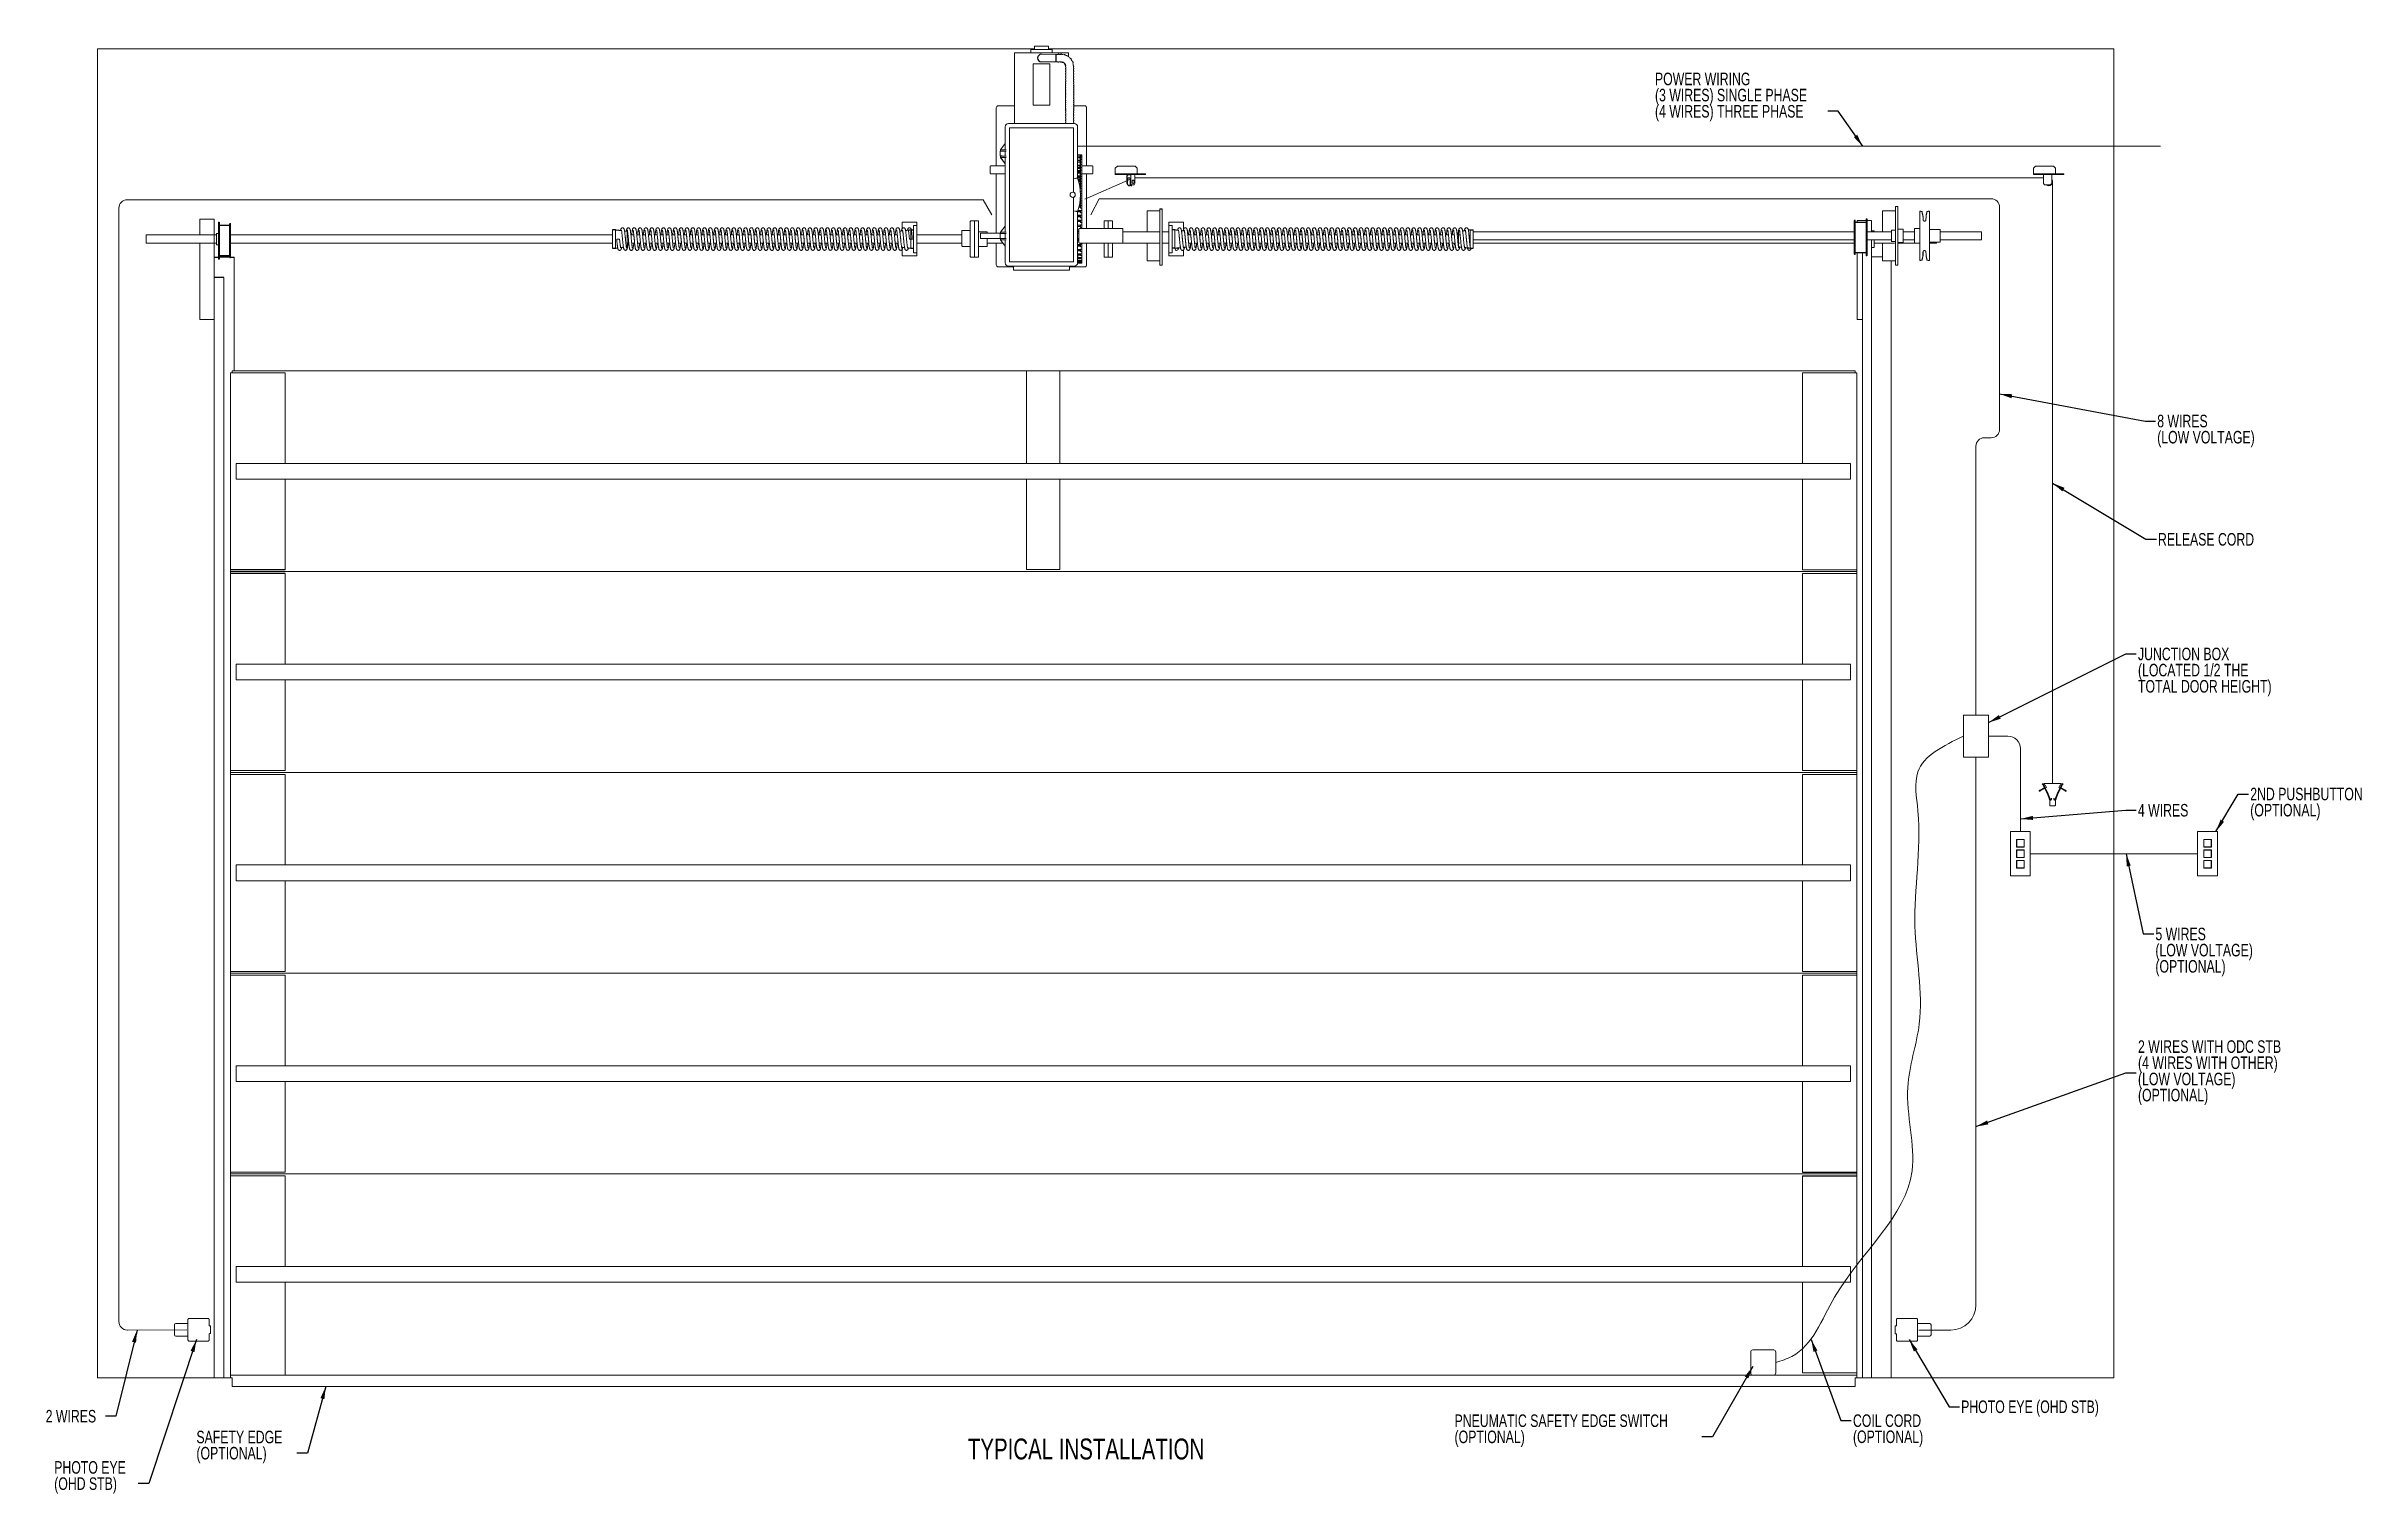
# Model space of a CAD drawing. Header units: inches. Extents: x 0.8 to 28.5, y 2.9 to 20.2.
import ezdxf
from ezdxf.lldxf.tags import DXFTag

# ---------------------------------------------------------------- set-up
doc = ezdxf.new("R2010")
doc.units = ezdxf.units.IN
doc.header["$MEASUREMENT"] = 0
doc.layers.add('DIM', color=1, linetype='Continuous')
doc.layers.add('HID', color=1, linetype='HIDDEN', lineweight=15)
doc.layers.add('SLD-0', color=1, linetype='Continuous', lineweight=15)
doc.styles.add('SLDTEXTSTYLE0', font='ARIAL.TTF', dxfattribs={"width": 0.7})
doc.styles.get("Standard").update_dxf_attribs({"font": 'ARIAL.TTF'})
tags = doc.linetypes.add('HIDDEN', pattern=[0.075, 0.05, -0.025]).pattern_tags.tags
tags[6:7] = [DXFTag(74, 4), DXFTag(75, 0), DXFTag(340, '0'), DXFTag(46, 1.0), DXFTag(50, 0.0), DXFTag(44, 0.0), DXFTag(45, 0.0)]
tags[4:5] = [DXFTag(74, 4), DXFTag(75, 0), DXFTag(340, '0'), DXFTag(46, 1.0), DXFTag(50, 0.0), DXFTag(44, 0.0), DXFTag(45, 0.0)]
doc.dimstyles.new('SLDDIMSTYLE0', dxfattribs={"dimtxt": 0.15, "dimasz": 0.15, "dimexe": 0, "dimexo": 0.0625, "dimgap": 0.0375, "dimtad": 0, "dimtih": 1, "dimtoh": 1, "dimdec": 0, "dimrnd": 1e-09, "dimzin": 0, "dimdsep": 46, "dimtxsty": 'Standard', "dimsah": 1, "dimcen": 0.09, "dimadec": 0, "dimazin": 0, "dimtfac": 1, "dimtdec": 0, "dimtofl": 0, "dimtmove": 0, "dimatfit": 3, "dimfxl": 0, "dimtolj": 1, "dimtzin": 0, "dimarcsym": 0})

msp = doc.modelspace()

# ---------------------------------------------------------------- texts
at = {"layer": 'DIM', "attachment_point": 1, "style": 'SLDTEXTSTYLE0'}
for s, insert, char_height in [('RELEASE CORD', (26.025, 14.362), 0.15), ('4 WIRES', (25.785, 11.124), 0.15), ('2 WIRES', (0.774, 3.881), 0.15), ('PHOTO EYE (OHD STB)', (23.672, 3.994), 0.15), ('TYPICAL INSTALLATION', (11.798, 3.539), 0.25)]:
    msp.add_mtext(s, dxfattribs=dict(at, insert=insert, char_height=char_height))

# ---------------------------------------------------------------- blocks, each defined once
blk = doc.blocks.new('SW_NOTE_1')
at = {"layer": 'DIM', "color": 0, "char_height": 0.15, "attachment_point": 1, "style": 'SLDTEXTSTYLE0'}
for s, insert in [('POWER WIRING', (-2.066, 0.462)), ('(3 WIRES) SINGLE PHASE', (-2.066, 0.269)), ('(4 WIRES) THREE PHASE', (-2.066, 0.075))]:
    blk.add_mtext(s, dxfattribs=dict(at, insert=insert))
blk = doc.blocks.new('SW_NOTE_2')
at = {"layer": 'DIM', "color": 0, "char_height": 0.15, "attachment_point": 1, "style": 'SLDTEXTSTYLE0'}
for s, insert in [('8 WIRES', (0.02, 0.075)), ('(LOW VOLTAGE)', (0.02, -0.118))]:
    blk.add_mtext(s, dxfattribs=dict(at, insert=insert))
blk = doc.blocks.new('SW_NOTE_3')
at = {"layer": 'DIM', "color": 0, "char_height": 0.15, "attachment_point": 1, "style": 'SLDTEXTSTYLE0'}
for s, insert in [('JUNCTION BOX', (0.02, 0.075)), ('(LOCATED 1/2 THE', (0.02, -0.118)), ('TOTAL DOOR HEIGHT)', (0.02, -0.312))]:
    blk.add_mtext(s, dxfattribs=dict(at, insert=insert))
blk = doc.blocks.new('SW_NOTE_4')
at = {"layer": 'DIM', "color": 0, "char_height": 0.15, "attachment_point": 1, "style": 'SLDTEXTSTYLE0'}
for s, insert in [('5 WIRES', (0.02, 0.075)), ('(LOW VOLTAGE)', (0.02, -0.118)), ('(OPTIONAL)', (0.02, -0.312))]:
    blk.add_mtext(s, dxfattribs=dict(at, insert=insert))
blk = doc.blocks.new('SW_NOTE_5')
at = {"layer": 'DIM', "color": 0, "char_height": 0.15, "attachment_point": 1, "style": 'SLDTEXTSTYLE0'}
for s, insert in [('2ND PUSHBUTTON', (0.02, 0.075)), ('(OPTIONAL)', (0.02, -0.118))]:
    blk.add_mtext(s, dxfattribs=dict(at, insert=insert))
blk = doc.blocks.new('SW_NOTE_6')
at = {"layer": 'DIM', "color": 0, "char_height": 0.15, "attachment_point": 1, "style": 'SLDTEXTSTYLE0'}
for s, insert in [('2 WIRES WITH ODC STB', (0.02, 0.387)), ('(4 WIRES WITH OTHER)', (0.02, 0.194)), ('(LOW VOLTAGE)', (0.02, 0)), ('(OPTIONAL)', (0.02, -0.193))]:
    blk.add_mtext(s, dxfattribs=dict(at, insert=insert))
blk = doc.blocks.new('SW_NOTE_7')
at = {"layer": 'DIM', "color": 0, "char_height": 0.15, "attachment_point": 1, "style": 'SLDTEXTSTYLE0'}
for s, insert in [('COIL CORD', (0.02, 0.075)), ('(OPTIONAL)', (0.02, -0.118))]:
    blk.add_mtext(s, dxfattribs=dict(at, insert=insert))
blk = doc.blocks.new('SW_NOTE_8')
at = {"layer": 'DIM', "color": 0, "char_height": 0.15, "attachment_point": 1, "style": 'SLDTEXTSTYLE0'}
for s, insert in [('(OPTIONAL)', (-2.957, 0.075)), ('PNEUMATIC SAFETY EDGE SWITCH', (-2.957, 0.268))]:
    blk.add_mtext(s, dxfattribs=dict(at, insert=insert))
blk = doc.blocks.new('SW_NOTE_9')
at = {"layer": 'DIM', "color": 0, "char_height": 0.15, "attachment_point": 1, "style": 'SLDTEXTSTYLE0'}
for s, insert in [('SAFETY EDGE', (-1.202, 0.268)), ('(OPTIONAL)', (-1.202, 0.075))]:
    blk.add_mtext(s, dxfattribs=dict(at, insert=insert))
blk = doc.blocks.new('SW_NOTE_10')
at = {"layer": 'DIM', "color": 0, "char_height": 0.15, "attachment_point": 1, "style": 'SLDTEXTSTYLE0'}
for s, insert in [('(OHD STB)', (-1.005, 0.075)), ('PHOTO EYE', (-1.005, 0.269))]:
    blk.add_mtext(s, dxfattribs=dict(at, insert=insert))

# ---------------------------------------------------------------- linework, layer by layer
at = {"color": 7, "linetype": 'Continuous', "lineweight": 15}
for p, q in [((1.393, 20.149), (12.593, 20.149)), ((1.393, 4.263), (1.393, 20.149)), ((12.354, 20.102), (12.449, 20.102)), ((12.449, 20.102), (13.001, 20.102)), ((12.549, 20.14), (12.587, 20.14)), ((12.577, 19.476), (12.577, 19.971)), ((12.577, 19.971), (12.777, 19.971)), ((12.587, 20.14), (12.805, 20.14)), ((12.593, 20.18), (12.618, 20.18)), ((12.618, 20.18), (12.762, 20.18)), ((12.677, 20.085), (12.851, 20.084)), ((12.851, 19.994), (12.677, 19.994)), ((12.762, 20.149), (25.499, 20.149)), ((12.777, 19.476), (12.777, 19.971)), ((12.851, 20.084), (12.851, 19.994)), ((12.852, 19.995), (12.852, 20.083)), ((12.918, 20.081), (12.918, 20.083)), ((13.052, 19.982), (13.051, 19.982)), ((25.499, 4.263), (25.499, 20.149)), ((12.971, 19.775), (12.971, 19.761)), ((13.059, 19.761), (13.059, 19.775)), ((12.137, 19.444), (12.137, 18.753)), ((12.162, 19.469), (12.354, 19.469)), ((12.577, 19.476), (12.777, 19.476)), ((12.971, 19.413), (12.971, 19.397)), ((12.971, 19.383), (12.971, 19.375)), ((13.059, 19.397), (13.059, 19.413)), ((13.059, 19.375), (13.059, 19.383)), ((13.065, 19.469), (13.193, 19.469)), ((13.218, 18.753), (13.218, 19.444)), ((12.245, 19.217), (12.245, 19.017)), ((13.071, 19.256), (12.284, 19.256)), ((12.296, 19.205), (12.296, 17.605)), ((12.296, 19.205), (13.059, 19.205)), ((12.971, 19.258), (13.059, 19.258)), ((13.059, 19.205), (13.059, 18.439)), ((13.11, 18.605), (13.11, 19.217)), ((12.209, 18.926), (12.185, 18.926)), ((12.185, 18.869), (12.209, 18.869)), ((12.188, 18.942), (12.188, 18.926)), ((12.188, 18.942), (12.191, 18.942)), ((12.188, 18.869), (12.188, 18.852)), ((12.191, 18.852), (12.188, 18.852)), ((12.245, 19.017), (12.189, 18.943)), ((12.189, 18.943), (12.189, 18.942)), ((12.189, 18.852), (12.245, 18.777)), ((12.189, 18.852), (12.189, 18.852)), ((12.191, 18.942), (12.255, 18.942)), ((12.255, 18.852), (12.191, 18.852)), ((12.195, 18.928), (12.255, 18.928)), ((12.255, 18.867), (12.195, 18.867)), ((12.199, 18.958), (12.196, 18.953)), ((12.196, 18.953), (12.199, 18.958)), ((12.196, 18.953), (12.196, 18.953)), ((12.199, 18.958), (12.245, 19.017)), ((12.199, 18.958), (12.199, 18.958)), ((12.199, 18.958), (12.199, 18.958)), ((12.199, 18.958), (12.199, 18.958)), ((12.245, 18.777), (12.199, 18.837)), ((12.245, 18.928), (12.217, 18.927)), ((12.217, 18.867), (12.245, 18.867)), ((12.245, 19.017), (12.245, 18.942)), ((12.245, 19.017), (12.245, 19.017)), ((12.245, 19.017), (12.245, 19.017)), ((12.245, 19.017), (12.245, 19.017)), ((12.245, 19.017), (12.245, 19.017)), ((12.245, 19.017), (12.245, 19.017)), ((12.245, 18.928), (12.245, 18.928)), ((12.245, 18.928), (12.245, 18.867)), ((12.245, 18.867), (12.245, 18.867)), ((12.245, 18.777), (12.245, 18.852)), ((13.115, 18.878), (13.115, 18.878)), ((13.134, 18.878), (13.115, 18.878)), ((13.115, 18.878), (13.134, 18.878)), ((13.115, 18.86), (13.115, 18.858)), ((13.115, 18.86), (13.134, 18.86)), ((13.134, 18.858), (13.115, 18.858)), ((13.134, 18.878), (13.134, 18.878)), ((13.134, 18.86), (13.134, 18.858)), ((13.143, 18.864), (13.143, 18.847)), ((13.143, 18.864), (13.159, 18.864)), ((13.143, 18.826), (13.143, 18.797)), ((13.143, 18.826), (13.159, 18.826)), ((13.159, 18.881), (13.159, 18.877)), ((13.159, 18.877), (13.159, 18.864)), ((13.159, 18.864), (13.159, 18.847)), ((13.159, 18.847), (13.159, 18.826)), ((13.159, 18.826), (13.159, 18.797)), ((13.162, 18.871), (13.162, 18.867)), ((13.162, 18.867), (13.162, 18.847)), ((13.162, 18.847), (13.162, 18.837)), ((13.162, 18.837), (13.162, 18.817)), ((12.065, 18.661), (12.065, 18.747)), ((12.245, 18.654), (12.071, 18.654)), ((12.137, 18.654), (12.137, 17.946)), ((12.245, 18.777), (12.245, 18.777)), ((12.245, 18.777), (12.245, 18.777)), ((12.245, 18.777), (12.245, 18.032)), ((13.159, 18.732), (13.11, 18.732)), ((13.115, 18.819), (13.115, 18.814)), ((13.115, 18.819), (13.134, 18.819)), ((13.134, 18.814), (13.115, 18.814)), ((13.115, 18.759), (13.115, 18.754)), ((13.115, 18.759), (13.134, 18.759)), ((13.134, 18.754), (13.115, 18.754)), ((13.115, 18.691), (13.115, 18.685)), ((13.115, 18.691), (13.134, 18.691)), ((13.125, 18.685), (13.115, 18.685)), ((13.134, 18.685), (13.115, 18.685)), ((13.115, 18.625), (13.115, 18.62)), ((13.115, 18.625), (13.115, 18.62)), ((13.115, 18.625), (13.134, 18.625)), ((13.125, 18.62), (13.115, 18.62)), ((13.125, 18.62), (13.115, 18.62)), ((13.134, 18.62), (13.115, 18.62)), ((13.125, 18.62), (13.115, 18.62)), ((13.134, 18.62), (13.115, 18.62)), ((13.119, 18.577), (13.134, 18.577)), ((13.134, 18.571), (13.12, 18.571)), ((13.134, 18.571), (13.12, 18.571)), ((13.134, 18.819), (13.134, 18.814)), ((13.134, 18.759), (13.134, 18.754)), ((13.134, 18.691), (13.134, 18.685)), ((13.134, 18.691), (13.134, 18.685)), ((13.134, 18.625), (13.134, 18.62)), ((13.134, 18.625), (13.134, 18.62)), ((13.134, 18.625), (13.134, 18.62)), ((13.134, 18.625), (13.134, 18.62)), ((13.134, 18.577), (13.134, 18.571)), ((13.134, 18.577), (13.134, 18.571)), ((13.134, 18.577), (13.134, 18.571)), ((13.134, 18.577), (13.134, 18.571)), ((13.141, 18.807), (13.141, 18.797)), ((13.141, 18.757), (13.141, 18.736)), ((13.141, 18.689), (13.141, 18.667)), ((13.141, 18.612), (13.141, 18.594)), ((13.159, 18.797), (13.143, 18.797)), ((13.143, 18.768), (13.159, 18.768)), ((13.143, 18.768), (13.143, 18.732)), ((13.143, 18.7), (13.159, 18.7)), ((13.143, 18.7), (13.143, 18.653)), ((13.143, 18.653), (13.159, 18.653)), ((13.159, 18.623), (13.143, 18.623)), ((13.143, 18.623), (13.143, 18.594)), ((13.143, 18.594), (13.159, 18.594)), ((13.159, 18.565), (13.143, 18.565)), ((13.143, 18.565), (13.143, 18.536)), ((13.159, 18.797), (13.159, 18.768)), ((13.159, 18.768), (13.159, 18.732)), ((13.159, 18.732), (13.159, 18.7)), ((13.159, 18.7), (13.159, 18.653)), ((13.284, 18.654), (13.159, 18.654)), ((13.159, 18.623), (13.159, 18.653)), ((13.159, 18.623), (13.159, 18.594)), ((13.159, 18.565), (13.159, 18.594)), ((13.159, 18.565), (13.159, 18.536)), ((13.162, 18.787), (13.162, 18.767)), ((13.162, 18.725), (13.162, 18.705)), ((13.162, 18.632), (13.162, 18.652)), ((13.162, 18.574), (13.162, 18.594)), ((13.162, 18.552), (13.162, 18.537)), ((13.218, 18.002), (13.218, 18.654)), ((13.29, 18.747), (13.29, 18.661)), ((13.585, 18.749), (13.56, 18.724)), ((13.56, 18.724), (13.56, 18.661)), ((13.56, 18.661), (13.56, 18.655)), ((13.56, 18.649), (13.56, 18.655)), ((13.56, 18.655), (13.585, 18.655)), ((13.585, 18.649), (13.56, 18.649)), ((13.797, 18.749), (13.585, 18.749)), ((13.585, 18.655), (13.897, 18.655)), ((13.585, 18.649), (13.897, 18.649)), ((13.699, 18.637), (13.699, 18.539)), ((13.704, 18.637), (13.704, 18.539)), ((13.71, 18.643), (13.742, 18.643)), ((13.747, 18.637), (13.747, 18.539)), ((13.793, 18.539), (13.793, 18.637)), ((13.822, 18.724), (13.797, 18.749)), ((13.822, 18.661), (13.822, 18.724)), ((13.822, 18.655), (13.822, 18.661)), ((13.897, 18.655), (13.922, 18.655)), ((13.922, 18.649), (13.897, 18.649)), ((13.922, 18.655), (13.922, 18.649)), ((24.562, 18.749), (24.537, 18.724)), ((24.537, 18.724), (24.537, 18.661)), ((24.537, 18.661), (24.537, 18.655)), ((24.537, 18.649), (24.537, 18.655)), ((24.537, 18.655), (24.562, 18.655)), ((24.562, 18.649), (24.537, 18.649)), ((24.774, 18.749), (24.562, 18.749)), ((24.562, 18.655), (24.874, 18.655)), ((24.562, 18.649), (24.874, 18.649)), ((24.655, 18.637), (24.655, 18.649)), ((24.655, 18.539), (24.655, 18.637)), ((24.755, 18.649), (24.755, 18.637)), ((24.755, 18.637), (24.755, 18.539)), ((24.799, 18.724), (24.774, 18.749)), ((24.799, 18.661), (24.799, 18.724)), ((24.799, 18.655), (24.799, 18.661)), ((24.874, 18.655), (24.899, 18.655)), ((24.899, 18.649), (24.874, 18.649)), ((24.899, 18.655), (24.899, 18.649)), ((13.059, 18.371), (13.059, 17.605)), ((13.143, 18.536), (13.159, 18.536)), ((13.159, 18.507), (13.143, 18.507)), ((13.143, 18.507), (13.143, 18.478)), ((13.143, 18.478), (13.159, 18.478)), ((13.159, 18.449), (13.143, 18.449)), ((13.143, 18.449), (13.143, 18.436)), ((13.143, 18.374), (13.143, 18.363)), ((13.143, 18.363), (13.159, 18.363)), ((13.159, 18.334), (13.143, 18.334)), ((13.143, 18.334), (13.143, 18.305)), ((13.143, 18.305), (13.159, 18.305)), ((13.159, 18.276), (13.143, 18.276)), ((13.143, 18.276), (13.143, 18.247)), ((13.144, 18.421), (13.159, 18.421)), ((13.159, 18.392), (13.144, 18.392)), ((13.159, 18.507), (13.159, 18.536)), ((13.159, 18.507), (13.159, 18.478)), ((13.159, 18.449), (13.159, 18.478)), ((13.159, 18.449), (13.159, 18.421)), ((13.159, 18.392), (13.159, 18.421)), ((13.159, 18.392), (13.159, 18.363)), ((13.159, 18.334), (13.159, 18.363)), ((13.159, 18.334), (13.159, 18.305)), ((13.159, 18.276), (13.159, 18.305)), ((13.159, 18.276), (13.159, 18.247)), ((13.162, 18.537), (13.162, 18.536)), ((13.162, 18.516), (13.162, 18.536)), ((13.162, 18.501), (13.162, 18.486)), ((13.162, 18.486), (13.162, 18.481)), ((13.162, 18.459), (13.162, 18.479)), ((13.162, 18.45), (13.162, 18.436)), ((13.162, 18.436), (13.162, 18.43)), ((13.162, 18.401), (13.162, 18.421)), ((13.162, 18.4), (13.162, 18.385)), ((13.162, 18.385), (13.162, 18.38)), ((13.162, 18.343), (13.162, 18.363)), ((13.162, 18.343), (13.162, 18.334)), ((13.162, 18.334), (13.162, 18.329)), ((13.162, 18.285), (13.162, 18.305)), ((13.162, 18.285), (13.162, 18.278)), ((13.699, 18.539), (13.704, 18.539)), ((13.705, 18.524), (13.699, 18.539)), ((13.704, 18.544), (13.704, 18.539)), ((13.704, 18.539), (13.71, 18.524)), ((13.71, 18.524), (13.705, 18.524)), ((13.753, 18.524), (13.747, 18.539)), ((13.759, 18.524), (13.753, 18.524)), ((13.759, 18.524), (13.787, 18.524)), ((13.787, 18.524), (13.793, 18.539)), ((24.655, 18.539), (24.67, 18.524)), ((24.74, 18.524), (24.67, 18.524)), ((24.74, 18.524), (24.755, 18.539)), ((2.617, 17.926), (2.617, 18.113)), ((2.617, 18.113), (2.789, 18.113)), ((2.789, 16.913), (2.789, 18.113)), ((11.014, 18.076), (11.014, 18.007)), ((11.169, 18.076), (11.014, 18.076)), ((11.15, 18.039), (11.15, 17.713)), ((11.179, 18.076), (11.169, 18.076)), ((11.179, 18.076), (11.189, 18.076)), ((11.189, 18.008), (11.189, 18.076)), ((11.189, 18.008), (11.189, 17.832)), ((11.827, 18.068), (11.827, 18.086)), ((11.827, 17.666), (11.827, 18.068)), ((11.877, 18.092), (11.877, 17.66)), ((11.877, 18.074), (11.877, 18.092)), ((11.877, 17.66), (11.877, 18.074)), ((11.927, 18.086), (11.927, 17.666)), ((12.245, 18.032), (12.189, 17.958)), ((12.199, 17.973), (12.245, 18.032)), ((12.245, 18.032), (12.245, 17.957)), ((12.245, 18.032), (12.245, 18.032)), ((12.245, 18.032), (12.245, 18.032)), ((12.245, 18.032), (12.245, 18.032)), ((12.245, 18.032), (12.245, 18.032)), ((12.245, 18.032), (12.245, 18.032)), ((13.11, 17.592), (13.11, 18.205)), ((13.115, 18.156), (13.115, 18.155)), ((13.115, 18.156), (13.134, 18.156)), ((13.134, 18.155), (13.115, 18.155)), ((13.115, 18.1), (13.115, 18.098)), ((13.115, 18.1), (13.134, 18.1)), ((13.134, 18.098), (13.115, 18.098)), ((13.125, 17.831), (13.125, 17.998)), ((13.134, 18.156), (13.134, 18.155)), ((13.134, 18.1), (13.134, 18.098)), ((13.139, 18.15), (13.138, 18.152)), ((13.141, 18.102), (13.141, 18.099)), ((13.141, 18.084), (13.141, 18.099)), ((13.141, 18.044), (13.141, 18.026)), ((13.143, 18.247), (13.159, 18.247)), ((13.159, 18.218), (13.143, 18.218)), ((13.143, 18.218), (13.143, 18.189)), ((13.143, 18.189), (13.159, 18.189)), ((13.159, 18.16), (13.143, 18.16)), ((13.143, 18.16), (13.143, 18.131)), ((13.143, 18.131), (13.159, 18.131)), ((13.159, 18.103), (13.143, 18.103)), ((13.143, 18.103), (13.143, 18.074)), ((13.143, 18.074), (13.159, 18.074)), ((13.159, 18.045), (13.143, 18.045)), ((13.143, 18.045), (13.143, 18.016)), ((13.143, 18.016), (13.159, 18.016)), ((13.159, 18.218), (13.159, 18.247)), ((13.159, 18.218), (13.159, 18.189)), ((13.159, 18.16), (13.159, 18.189)), ((13.159, 18.16), (13.159, 18.131)), ((13.159, 18.103), (13.159, 18.131)), ((13.159, 18.103), (13.159, 18.074)), ((13.159, 18.045), (13.159, 18.074)), ((13.159, 18.045), (13.159, 18.016)), ((13.159, 18.002), (13.159, 18.016)), ((13.162, 18.227), (13.162, 18.247)), ((13.162, 18.227), (13.162, 18.227)), ((13.162, 18.196), (13.162, 18.19)), ((13.162, 18.17), (13.162, 18.19)), ((13.162, 18.145), (13.162, 18.132)), ((13.162, 18.112), (13.162, 18.132)), ((13.162, 18.095), (13.162, 18.08)), ((13.162, 18.08), (13.162, 18.075)), ((13.162, 18.054), (13.162, 18.074)), ((13.162, 18.038), (13.162, 18.018)), ((13.162, 18.002), (13.162, 18.016)), ((13.427, 18.068), (13.427, 18.086)), ((13.427, 18.002), (13.427, 18.068)), ((13.477, 18.074), (13.477, 18.092)), ((13.477, 18.092), (13.477, 18.002)), ((13.477, 18.002), (13.477, 18.074)), ((13.527, 18.086), (13.527, 18.002)), ((13.65, 17.999), (13.65, 17.83)), ((13.94, 18.214), (13.94, 17.964)), ((14.094, 18.214), (13.94, 18.214)), ((14.094, 18.239), (14.094, 17.564)), ((14.122, 17.589), (14.122, 18.239)), ((14.199, 18.076), (14.21, 18.076)), ((14.199, 17.988), (14.199, 18.076)), ((14.21, 18.076), (14.22, 18.076)), ((14.22, 18.076), (14.374, 18.076)), ((14.239, 17.713), (14.239, 18.039)), ((14.374, 17.974), (14.374, 18.076)), ((22.427, 18.079), (22.427, 18.096)), ((22.427, 18.096), (22.536, 18.096)), ((22.599, 18.096), (22.544, 18.096)), ((22.599, 17.964), (22.599, 18.096)), ((22.733, 18.214), (22.733, 17.964)), ((22.887, 18.214), (22.733, 18.214)), ((22.887, 18.264), (22.887, 17.564)), ((22.887, 18.264), (22.914, 18.264)), ((22.914, 18.264), (22.914, 18.239)), ((22.914, 17.589), (22.914, 18.239)), ((22.977, 17.996), (22.977, 17.833)), ((23.115, 18.003), (23.115, 17.826)), ((23.177, 17.62), (23.177, 18.209)), ((23.192, 18.205), (23.204, 18.205)), ((23.217, 18.137), (23.217, 18.146)), ((23.217, 18.109), (23.217, 18.137)), ((23.251, 18.109), (23.252, 18.137)), ((23.252, 18.137), (23.252, 18.146)), ((23.264, 18.205), (23.277, 18.205)), ((23.292, 17.62), (23.292, 18.209)), ((1.977, 17.826), (1.977, 17.926)), ((2.617, 16.913), (2.617, 17.826)), ((2.815, 17.807), (2.815, 17.944)), ((7.551, 17.986), (7.551, 17.766)), ((7.586, 17.985), (7.586, 17.973)), ((7.586, 17.953), (7.586, 17.765)), ((7.6, 17.876), (7.635, 17.876)), ((7.724, 17.941), (7.724, 17.968)), ((7.724, 17.783), (7.724, 17.941)), ((11.014, 17.777), (11.014, 17.676)), ((11.135, 17.876), (11.1, 17.876)), ((11.115, 17.986), (11.115, 17.766)), ((11.189, 17.832), (11.189, 17.764)), ((11.189, 17.764), (11.189, 17.676)), ((11.727, 17.96), (11.727, 17.973)), ((11.727, 17.951), (11.727, 17.96)), ((11.727, 17.885), (11.727, 17.951)), ((11.727, 17.875), (11.727, 17.885)), ((11.727, 17.87), (11.727, 17.875)), ((11.727, 17.807), (11.727, 17.87)), ((11.727, 17.794), (11.727, 17.807)), ((11.949, 17.886), (11.949, 17.943)), ((12.027, 17.957), (12.027, 17.946)), ((12.027, 17.883), (12.027, 17.875)), ((12.027, 17.875), (12.027, 17.87)), ((12.027, 17.87), (12.027, 17.807)), ((12.027, 17.807), (12.027, 17.794)), ((12.027, 17.794), (12.027, 17.792)), ((12.137, 17.826), (12.137, 17.569)), ((12.209, 17.941), (12.185, 17.941)), ((12.185, 17.884), (12.209, 17.884)), ((12.188, 17.957), (12.188, 17.941)), ((12.188, 17.957), (12.191, 17.957)), ((12.188, 17.884), (12.188, 17.867)), ((12.191, 17.867), (12.188, 17.867)), ((12.189, 17.958), (12.189, 17.957)), ((12.189, 17.867), (12.245, 17.792)), ((12.189, 17.867), (12.189, 17.867)), ((12.191, 17.957), (12.255, 17.957)), ((12.255, 17.867), (12.191, 17.867)), ((12.195, 17.943), (12.255, 17.943)), ((12.255, 17.882), (12.195, 17.882)), ((12.199, 17.973), (12.196, 17.968)), ((12.196, 17.968), (12.199, 17.973)), ((12.196, 17.968), (12.196, 17.968)), ((12.199, 17.973), (12.199, 17.973)), ((12.199, 17.973), (12.199, 17.973)), ((12.199, 17.973), (12.199, 17.973)), ((12.245, 17.792), (12.199, 17.852)), ((12.245, 17.943), (12.217, 17.942)), ((12.217, 17.882), (12.245, 17.882)), ((12.245, 17.943), (12.245, 17.943)), ((12.245, 17.943), (12.245, 17.882)), ((12.245, 17.882), (12.245, 17.882)), ((12.245, 17.792), (12.245, 17.867)), ((12.245, 17.792), (12.245, 17.792)), ((12.245, 17.792), (12.245, 17.792)), ((12.245, 17.792), (12.245, 17.592)), ((13.11, 17.796), (13.138, 17.796)), ((13.115, 17.868), (13.115, 17.863)), ((13.115, 17.868), (13.125, 17.868)), ((13.125, 17.863), (13.115, 17.863)), ((13.115, 17.802), (13.115, 17.798)), ((13.115, 17.802), (13.134, 17.802)), ((13.134, 17.798), (13.115, 17.798)), ((13.115, 17.74), (13.115, 17.737)), ((13.115, 17.74), (13.134, 17.74)), ((13.134, 17.737), (13.115, 17.737)), ((13.134, 17.802), (13.134, 17.798)), ((13.134, 17.74), (13.134, 17.737)), ((13.141, 17.813), (13.141, 17.793)), ((13.141, 17.753), (13.141, 17.741)), ((13.159, 17.814), (13.143, 17.814)), ((13.143, 17.814), (13.143, 17.783)), ((13.159, 17.783), (13.143, 17.783)), ((13.143, 17.754), (13.159, 17.754)), ((13.143, 17.754), (13.143, 17.727)), ((13.159, 17.727), (13.143, 17.727)), ((13.159, 17.814), (13.159, 17.827)), ((13.159, 17.814), (13.159, 17.783)), ((13.159, 17.783), (13.159, 17.754)), ((13.159, 17.754), (13.159, 17.727)), ((13.159, 17.727), (13.159, 17.701)), ((13.162, 17.784), (13.162, 17.769)), ((13.162, 17.769), (13.162, 17.764)), ((13.162, 17.753), (13.162, 17.733)), ((13.162, 17.731), (13.162, 17.714)), ((13.218, 17.569), (13.218, 17.826)), ((13.427, 17.666), (13.427, 17.827)), ((13.477, 17.66), (13.477, 17.827)), ((13.477, 17.827), (13.477, 17.66)), ((13.527, 17.827), (13.527, 17.666)), ((13.94, 17.826), (13.94, 17.614)), ((14.199, 17.92), (14.199, 17.988)), ((14.199, 17.744), (14.199, 17.92)), ((14.199, 17.744), (14.199, 17.676)), ((14.274, 17.766), (14.274, 17.986)), ((14.374, 17.676), (14.374, 17.745)), ((17.665, 17.968), (17.665, 17.81)), ((17.665, 17.81), (17.665, 17.783)), ((17.803, 17.799), (17.803, 17.987)), ((17.803, 17.767), (17.803, 17.779)), ((17.838, 17.766), (17.838, 17.986)), ((22.599, 4.263), (22.599, 17.865)), ((22.733, 17.826), (22.733, 17.614)), ((22.839, 17.846), (22.839, 17.983)), ((23.251, 17.719), (23.251, 17.718)), ((23.252, 17.695), (23.251, 17.718)), ((23.377, 17.839), (23.377, 17.826)), ((23.42, 17.839), (23.42, 17.989)), ((23.914, 17.964), (23.914, 17.865)), ((3.027, 17.661), (3.027, 16.301)), ((11.169, 17.676), (11.014, 17.676)), ((11.179, 17.676), (11.169, 17.676)), ((11.189, 17.676), (11.179, 17.676)), ((12.342, 17.544), (12.162, 17.544)), ((12.284, 17.554), (13.071, 17.554)), ((12.296, 17.605), (13.059, 17.605)), ((12.342, 17.554), (12.342, 17.53)), ((12.342, 17.506), (12.342, 17.53)), ((12.366, 17.506), (12.342, 17.506)), ((12.988, 17.506), (12.366, 17.506)), ((13.012, 17.506), (12.988, 17.506)), ((13.012, 17.53), (13.012, 17.554)), ((13.193, 17.544), (13.012, 17.544)), ((13.012, 17.506), (13.012, 17.53)), ((13.114, 17.687), (13.11, 17.687)), ((13.114, 17.637), (13.11, 17.637)), ((13.115, 17.686), (13.115, 17.683)), ((13.115, 17.686), (13.134, 17.686)), ((13.134, 17.683), (13.115, 17.683)), ((13.115, 17.642), (13.115, 17.639)), ((13.115, 17.642), (13.134, 17.642)), ((13.134, 17.639), (13.115, 17.639)), ((13.115, 17.61), (13.115, 17.609)), ((13.115, 17.61), (13.134, 17.61)), ((13.134, 17.609), (13.115, 17.609)), ((13.115, 17.593), (13.115, 17.592)), ((13.115, 17.593), (13.134, 17.593)), ((13.134, 17.592), (13.115, 17.592)), ((13.134, 17.686), (13.134, 17.683)), ((13.134, 17.642), (13.134, 17.639)), ((13.134, 17.61), (13.134, 17.609)), ((13.134, 17.593), (13.134, 17.592)), ((13.141, 17.701), (13.141, 17.696)), ((13.143, 17.701), (13.159, 17.701)), ((13.143, 17.701), (13.143, 17.678)), ((13.159, 17.678), (13.143, 17.678)), ((13.143, 17.656), (13.143, 17.638)), ((13.159, 17.638), (13.143, 17.638)), ((13.143, 17.621), (13.143, 17.611)), ((13.159, 17.611), (13.143, 17.611)), ((13.143, 17.598), (13.143, 17.596)), ((13.159, 17.596), (13.143, 17.596)), ((13.159, 17.701), (13.159, 17.678)), ((13.159, 17.678), (13.159, 17.656)), ((13.159, 17.656), (13.159, 17.638)), ((13.159, 17.638), (13.159, 17.621)), ((13.159, 17.621), (13.159, 17.611)), ((13.159, 17.611), (13.159, 17.598)), ((13.159, 17.598), (13.159, 17.596)), ((13.159, 17.596), (13.159, 17.587)), ((13.162, 17.714), (13.162, 17.711)), ((13.162, 17.704), (13.162, 17.686)), ((13.162, 17.686), (13.162, 17.668)), ((13.162, 17.668), (13.162, 17.666)), ((13.162, 17.665), (13.162, 17.651)), ((13.162, 17.651), (13.162, 17.632)), ((13.162, 17.632), (13.162, 17.631)), ((13.162, 17.631), (13.162, 17.628)), ((13.162, 17.628), (13.162, 17.608)), ((13.162, 17.608), (13.162, 17.608)), ((13.162, 17.608), (13.162, 17.597)), ((13.94, 17.614), (14.094, 17.614)), ((14.122, 17.564), (14.094, 17.564)), ((14.122, 17.589), (14.122, 17.564)), ((14.21, 17.676), (14.199, 17.676)), ((14.21, 17.676), (14.22, 17.676)), ((14.22, 17.676), (14.374, 17.676)), ((22.427, 16.913), (22.427, 17.714)), ((22.494, 17.714), (22.494, 16.988)), ((22.609, 17.663), (22.599, 17.663)), ((22.619, 17.663), (22.609, 17.663)), ((22.733, 17.663), (22.619, 17.663)), ((22.733, 17.614), (22.887, 17.614)), ((22.837, 17.614), (22.837, 4.263)), ((22.914, 17.564), (22.887, 17.564)), ((22.914, 17.589), (22.914, 17.564)), ((23.192, 17.624), (23.204, 17.624)), ((23.192, 17.624), (23.192, 17.62)), ((23.252, 17.684), (23.252, 17.695)), ((23.252, 17.682), (23.252, 17.684)), ((23.264, 17.624), (23.277, 17.624)), ((23.277, 17.624), (23.277, 17.62)), ((2.905, 17.418), (2.905, 16.985)), ((2.789, 16.913), (2.617, 16.913)), ((2.789, 16.913), (2.789, 4.263)), ((2.905, 16.985), (2.905, 15.46)), ((22.494, 16.913), (22.427, 16.913)), ((22.494, 16.988), (22.494, 15.463)), ((2.985, 16.278), (3.001, 16.278)), ((3.001, 16.278), (3.616, 16.278)), ((3.005, 16.296), (3.005, 16.301)), ((3.005, 16.301), (12.499, 16.301)), ((3.005, 16.278), (3.005, 16.296)), ((3.616, 16.278), (3.619, 16.278)), ((3.619, 16.278), (3.635, 16.278)), ((3.635, 16.278), (3.635, 15.195)), ((12.899, 16.301), (12.499, 16.301)), ((12.499, 16.301), (12.499, 15.195)), ((12.899, 15.195), (12.899, 16.301)), ((12.899, 16.301), (22.405, 16.301)), ((21.775, 16.278), (21.775, 15.195)), ((21.791, 16.278), (21.775, 16.278)), ((21.794, 16.278), (21.791, 16.278)), ((22.409, 16.278), (21.794, 16.278)), ((22.405, 16.301), (22.405, 16.296)), ((22.405, 16.278), (22.405, 16.296)), ((22.425, 16.278), (22.409, 16.278)), ((2.905, 15.46), (2.905, 15.06)), ((22.494, 15.463), (22.494, 15.063)), ((2.905, 15.06), (2.905, 4.263)), ((3.049, 15.195), (3.049, 15.189)), ((3.049, 15.195), (22.349, 15.195)), ((3.049, 15.188), (3.049, 15.189)), ((3.049, 15.183), (3.049, 15.188)), ((3.049, 15.144), (3.049, 15.183)), ((3.049, 15.138), (3.049, 15.144)), ((3.049, 15.126), (3.049, 15.138)), ((3.049, 15.076), (3.049, 15.126)), ((3.049, 15.064), (3.049, 15.076)), ((3.049, 15.058), (3.049, 15.064)), ((3.049, 15.019), (3.049, 15.058)), ((3.049, 15.013), (3.049, 15.019)), ((3.049, 15.013), (3.049, 15.013)), ((3.049, 15.013), (3.049, 15.007)), ((3.049, 15.007), (22.349, 15.007)), ((3.635, 15.007), (3.635, 13.923)), ((12.499, 15.007), (12.499, 13.926)), ((12.899, 13.926), (12.899, 15.007)), ((21.775, 15.007), (21.775, 13.923)), ((22.349, 15.195), (22.349, 15.189)), ((22.349, 15.188), (22.349, 15.189)), ((22.349, 15.183), (22.349, 15.188)), ((22.349, 15.144), (22.349, 15.183)), ((22.349, 15.138), (22.349, 15.144)), ((22.349, 15.126), (22.349, 15.138)), ((22.349, 15.076), (22.349, 15.126)), ((22.349, 15.064), (22.349, 15.076)), ((22.349, 15.058), (22.349, 15.064)), ((22.349, 15.019), (22.349, 15.058)), ((22.349, 15.013), (22.349, 15.019)), ((22.349, 15.013), (22.349, 15.013)), ((22.349, 15.013), (22.349, 15.007)), ((22.494, 4.264), (22.494, 15.063)), ((2.985, 13.901), (22.425, 13.901)), ((2.985, 13.901), (22.425, 13.901)), ((3.635, 13.878), (3.635, 12.795)), ((12.499, 13.926), (12.899, 13.926)), ((21.775, 13.923), (22.425, 13.923)), ((21.775, 13.878), (21.775, 12.795)), ((22.425, 13.878), (21.775, 13.878)), ((21.794, 13.878), (21.791, 13.878)), ((21.809, 13.878), (21.794, 13.878)), ((3.049, 12.795), (22.349, 12.795)), ((3.049, 12.795), (3.049, 12.789)), ((3.049, 12.788), (3.049, 12.789)), ((3.049, 12.783), (3.049, 12.788)), ((3.049, 12.744), (3.049, 12.783)), ((3.049, 12.738), (3.049, 12.744)), ((3.049, 12.726), (3.049, 12.738)), ((22.349, 12.795), (22.349, 12.789)), ((22.349, 12.788), (22.349, 12.789)), ((22.349, 12.783), (22.349, 12.788)), ((22.349, 12.744), (22.349, 12.783)), ((22.349, 12.738), (22.349, 12.744)), ((22.349, 12.726), (22.349, 12.738)), ((3.049, 12.676), (3.049, 12.726)), ((3.049, 12.664), (3.049, 12.676)), ((3.049, 12.658), (3.049, 12.664)), ((3.049, 12.619), (3.049, 12.658)), ((3.049, 12.613), (3.049, 12.619)), ((3.049, 12.613), (3.049, 12.613)), ((3.049, 12.613), (3.049, 12.607)), ((3.049, 12.607), (22.349, 12.607)), ((3.635, 12.607), (3.635, 11.523)), ((21.775, 12.607), (21.775, 11.523)), ((22.349, 12.676), (22.349, 12.726)), ((22.349, 12.664), (22.349, 12.676)), ((22.349, 12.658), (22.349, 12.664)), ((22.349, 12.619), (22.349, 12.658)), ((22.349, 12.613), (22.349, 12.619)), ((22.349, 12.613), (22.349, 12.613)), ((22.349, 12.613), (22.349, 12.607)), ((23.699, 12.185), (23.699, 11.685)), ((23.999, 12.185), (23.699, 12.185)), ((23.999, 11.685), (23.999, 12.185)), ((23.699, 11.685), (23.999, 11.685)), ((3.635, 11.523), (2.985, 11.523)), ((2.985, 11.501), (21.809, 11.501)), ((2.985, 11.501), (22.425, 11.501)), ((2.985, 11.478), (3.635, 11.478)), ((3.635, 11.478), (3.635, 10.395)), ((21.775, 11.523), (22.425, 11.523)), ((21.775, 11.478), (21.775, 10.395)), ((22.425, 11.478), (21.775, 11.478)), ((24.642, 11.363), (24.651, 11.368)), ((24.643, 11.36), (24.7, 11.252)), ((24.651, 11.368), (24.651, 11.368)), ((24.652, 11.365), (24.709, 11.256)), ((24.692, 11.37), (24.665, 11.37)), ((24.678, 11.346), (24.665, 11.37)), ((24.836, 11.37), (24.696, 11.37)), ((24.88, 11.365), (24.823, 11.256)), ((24.888, 11.36), (24.832, 11.252)), ((24.867, 11.37), (24.84, 11.37)), ((24.867, 11.37), (24.854, 11.346)), ((24.881, 11.368), (24.881, 11.368)), ((24.881, 11.368), (24.89, 11.363)), ((24.611, 11.287), (24.665, 11.318)), ((24.616, 11.279), (24.67, 11.309)), ((24.665, 11.318), (24.666, 11.318)), ((24.67, 11.309), (24.67, 11.309)), ((24.686, 11.318), (24.678, 11.314)), ((24.692, 11.322), (24.68, 11.343)), ((24.692, 11.322), (24.686, 11.318)), ((24.7, 11.252), (24.724, 11.191)), ((24.709, 11.256), (24.732, 11.195)), ((24.732, 11.164), (24.732, 11.109)), ((24.738, 11.103), (24.793, 11.103)), ((24.748, 11.174), (24.752, 11.179)), ((24.753, 11.18), (24.752, 11.195)), ((24.779, 11.18), (24.78, 11.195)), ((24.783, 11.174), (24.779, 11.179)), ((24.799, 11.109), (24.799, 11.164)), ((24.823, 11.256), (24.8, 11.195)), ((24.832, 11.252), (24.808, 11.191)), ((24.852, 11.343), (24.84, 11.322)), ((24.84, 11.322), (24.846, 11.318)), ((24.853, 11.314), (24.846, 11.318)), ((24.862, 11.309), (24.862, 11.309)), ((24.916, 11.279), (24.862, 11.309)), ((24.866, 11.318), (24.867, 11.318)), ((24.921, 11.287), (24.867, 11.318)), ((24.916, 11.279), (24.924, 11.274)), ((24.262, 10.795), (24.262, 10.263)), ((24.281, 10.795), (24.262, 10.795)), ((24.481, 10.795), (24.281, 10.795)), ((24.426, 10.7), (24.335, 10.7)), ((24.335, 10.7), (24.335, 10.608)), ((24.335, 10.608), (24.426, 10.608)), ((24.335, 10.575), (24.335, 10.483)), ((24.426, 10.575), (24.335, 10.575)), ((24.424, 10.698), (24.337, 10.698)), ((24.337, 10.698), (24.337, 10.61)), ((24.337, 10.61), (24.424, 10.61)), ((24.337, 10.573), (24.337, 10.485)), ((24.424, 10.573), (24.337, 10.573)), ((24.424, 10.61), (24.424, 10.698)), ((24.424, 10.485), (24.424, 10.573)), ((24.426, 10.608), (24.426, 10.7)), ((24.426, 10.483), (24.426, 10.575)), ((24.481, 10.795), (24.499, 10.795)), ((24.499, 10.263), (24.499, 10.795)), ((26.499, 10.795), (26.499, 10.263)), ((26.518, 10.795), (26.499, 10.795)), ((26.718, 10.795), (26.518, 10.795)), ((26.572, 10.7), (26.572, 10.608)), ((26.664, 10.7), (26.572, 10.7)), ((26.572, 10.608), (26.664, 10.608)), ((26.664, 10.575), (26.572, 10.575)), ((26.572, 10.575), (26.572, 10.483)), ((26.574, 10.698), (26.574, 10.61)), ((26.662, 10.698), (26.574, 10.698)), ((26.574, 10.61), (26.662, 10.61)), ((26.662, 10.573), (26.574, 10.573)), ((26.574, 10.573), (26.574, 10.485)), ((26.662, 10.61), (26.662, 10.698)), ((26.662, 10.485), (26.662, 10.573)), ((26.664, 10.608), (26.664, 10.7)), ((26.664, 10.483), (26.664, 10.575)), ((26.718, 10.795), (26.737, 10.795)), ((26.737, 10.263), (26.737, 10.795)), ((3.049, 10.395), (22.349, 10.395)), ((3.049, 10.395), (3.049, 10.389)), ((3.049, 10.388), (3.049, 10.389)), ((3.049, 10.383), (3.049, 10.388)), ((3.049, 10.344), (3.049, 10.383)), ((3.049, 10.338), (3.049, 10.344)), ((3.049, 10.326), (3.049, 10.338)), ((3.049, 10.276), (3.049, 10.326)), ((3.049, 10.264), (3.049, 10.276)), ((3.049, 10.258), (3.049, 10.264)), ((3.049, 10.219), (3.049, 10.258)), ((22.349, 10.395), (22.349, 10.389)), ((22.349, 10.388), (22.349, 10.389)), ((22.349, 10.383), (22.349, 10.388)), ((22.349, 10.344), (22.349, 10.383)), ((22.349, 10.338), (22.349, 10.344)), ((22.349, 10.326), (22.349, 10.338)), ((22.349, 10.276), (22.349, 10.326)), ((22.349, 10.264), (22.349, 10.276)), ((22.349, 10.258), (22.349, 10.264)), ((22.349, 10.219), (22.349, 10.258)), ((24.281, 10.263), (24.262, 10.263)), ((24.281, 10.263), (24.481, 10.263)), ((24.335, 10.483), (24.426, 10.483)), ((24.335, 10.45), (24.335, 10.358)), ((24.426, 10.45), (24.335, 10.45)), ((24.335, 10.358), (24.426, 10.358)), ((24.337, 10.485), (24.424, 10.485)), ((24.337, 10.448), (24.337, 10.36)), ((24.424, 10.448), (24.337, 10.448)), ((24.337, 10.36), (24.424, 10.36)), ((24.424, 10.36), (24.424, 10.448)), ((24.426, 10.358), (24.426, 10.45)), ((24.481, 10.263), (24.499, 10.263)), ((26.518, 10.263), (26.499, 10.263)), ((26.518, 10.263), (26.718, 10.263)), ((26.572, 10.483), (26.664, 10.483)), ((26.664, 10.45), (26.572, 10.45)), ((26.572, 10.45), (26.572, 10.358)), ((26.572, 10.358), (26.664, 10.358)), ((26.574, 10.485), (26.662, 10.485)), ((26.574, 10.448), (26.574, 10.36)), ((26.662, 10.448), (26.574, 10.448)), ((26.574, 10.36), (26.662, 10.36)), ((26.662, 10.36), (26.662, 10.448)), ((26.664, 10.358), (26.664, 10.45)), ((26.718, 10.263), (26.737, 10.263)), ((3.049, 10.213), (3.049, 10.219)), ((3.049, 10.213), (3.049, 10.207)), ((3.049, 10.213), (3.049, 10.213)), ((3.049, 10.207), (22.349, 10.207)), ((3.635, 10.207), (3.635, 9.123)), ((21.775, 10.207), (21.775, 9.123)), ((22.349, 10.213), (22.349, 10.219)), ((22.349, 10.213), (22.349, 10.207)), ((22.349, 10.213), (22.349, 10.213)), ((3.635, 9.123), (2.985, 9.123)), ((2.985, 9.101), (22.425, 9.101)), ((2.985, 9.078), (3.635, 9.078)), ((3.601, 9.101), (21.809, 9.101)), ((3.635, 9.078), (3.635, 7.995)), ((21.775, 9.123), (22.425, 9.123)), ((21.775, 9.078), (21.775, 7.995)), ((22.425, 9.078), (21.775, 9.078)), ((3.049, 7.995), (3.049, 7.989)), ((3.049, 7.995), (22.349, 7.995)), ((3.049, 7.988), (3.049, 7.989)), ((3.049, 7.983), (3.049, 7.988)), ((3.049, 7.944), (3.049, 7.983)), ((3.049, 7.938), (3.049, 7.944)), ((3.049, 7.926), (3.049, 7.938)), ((3.049, 7.876), (3.049, 7.926)), ((3.049, 7.864), (3.049, 7.876)), ((3.049, 7.858), (3.049, 7.864)), ((3.049, 7.819), (3.049, 7.858)), ((3.049, 7.813), (3.049, 7.819)), ((3.049, 7.813), (3.049, 7.807)), ((3.049, 7.813), (3.049, 7.813)), ((3.049, 7.807), (22.349, 7.807)), ((3.635, 7.807), (3.635, 6.723)), ((21.775, 7.807), (21.775, 6.723)), ((22.349, 7.995), (22.349, 7.989)), ((22.349, 7.988), (22.349, 7.989)), ((22.349, 7.983), (22.349, 7.988)), ((22.349, 7.944), (22.349, 7.983)), ((22.349, 7.938), (22.349, 7.944)), ((22.349, 7.926), (22.349, 7.938)), ((22.349, 7.876), (22.349, 7.926)), ((22.349, 7.864), (22.349, 7.876)), ((22.349, 7.858), (22.349, 7.864)), ((22.349, 7.819), (22.349, 7.858)), ((22.349, 7.813), (22.349, 7.819)), ((22.349, 7.813), (22.349, 7.807)), ((22.349, 7.813), (22.349, 7.813)), ((3.635, 6.723), (2.985, 6.723)), ((2.985, 6.701), (22.425, 6.701)), ((2.985, 6.701), (22.425, 6.701)), ((2.985, 6.678), (3.635, 6.678)), ((3.619, 6.723), (3.616, 6.723)), ((3.616, 6.678), (3.619, 6.678)), ((3.635, 6.678), (3.635, 5.595)), ((21.775, 6.678), (21.775, 5.595)), ((3.049, 5.595), (22.349, 5.595)), ((3.049, 5.595), (3.049, 5.589)), ((3.049, 5.588), (3.049, 5.589)), ((3.049, 5.583), (3.049, 5.588)), ((3.049, 5.544), (3.049, 5.583)), ((3.049, 5.538), (3.049, 5.544)), ((3.049, 5.526), (3.049, 5.538)), ((22.349, 5.595), (22.349, 5.589)), ((22.349, 5.588), (22.349, 5.589)), ((22.349, 5.583), (22.349, 5.588)), ((22.349, 5.544), (22.349, 5.583)), ((22.349, 5.538), (22.349, 5.544)), ((22.349, 5.526), (22.349, 5.538)), ((3.049, 5.476), (3.049, 5.526)), ((3.049, 5.464), (3.049, 5.476)), ((3.049, 5.458), (3.049, 5.464)), ((3.049, 5.419), (3.049, 5.458)), ((3.049, 5.413), (3.049, 5.419)), ((3.049, 5.413), (3.049, 5.413)), ((3.049, 5.413), (3.049, 5.407)), ((3.049, 5.407), (22.349, 5.407)), ((3.635, 5.407), (3.635, 4.298)), ((21.775, 5.407), (21.775, 4.323)), ((22.349, 5.476), (22.349, 5.526)), ((22.349, 5.464), (22.349, 5.476)), ((22.349, 5.458), (22.349, 5.464)), ((22.349, 5.419), (22.349, 5.458)), ((22.349, 5.413), (22.349, 5.419)), ((22.349, 5.413), (22.349, 5.413)), ((22.349, 5.413), (22.349, 5.407)), ((2.314, 4.898), (2.314, 4.779)), ((2.475, 4.914), (2.33, 4.914)), ((2.33, 4.763), (2.475, 4.763)), ((2.475, 4.962), (2.475, 4.717)), ((2.715, 4.975), (2.488, 4.975)), ((2.728, 4.891), (2.728, 4.962)), ((2.728, 4.717), (2.728, 4.788)), ((2.733, 4.886), (2.745, 4.886)), ((2.745, 4.793), (2.733, 4.793)), ((2.745, 4.885), (2.745, 4.886)), ((2.745, 4.793), (2.745, 4.794)), ((22.882, 4.885), (22.894, 4.885)), ((22.894, 4.792), (22.882, 4.792)), ((22.899, 4.961), (22.899, 4.89)), ((22.899, 4.787), (22.899, 4.716)), ((23.139, 4.974), (22.912, 4.974)), ((23.152, 4.716), (23.152, 4.961)), ((23.296, 4.914), (23.152, 4.914)), ((23.152, 4.763), (23.296, 4.763)), ((23.312, 4.779), (23.312, 4.898)), ((2.488, 4.704), (2.715, 4.704)), ((21.156, 4.323), (21.156, 4.573)), ((21.181, 4.598), (21.431, 4.598)), ((21.456, 4.573), (21.456, 4.323)), ((22.912, 4.703), (23.139, 4.703)), ((1.393, 4.263), (3.005, 4.263)), ((21.181, 4.298), (2.985, 4.298)), ((3.005, 4.223), (3.005, 4.263)), ((3.005, 4.16), (3.005, 4.223)), ((21.431, 4.298), (21.181, 4.298)), ((22.425, 4.298), (21.431, 4.298)), ((21.775, 4.323), (22.425, 4.323)), ((21.791, 4.323), (21.794, 4.323)), ((22.405, 4.16), (22.405, 4.263)), ((22.405, 4.263), (22.619, 4.263)), ((22.837, 4.263), (22.619, 4.263)), ((22.837, 4.263), (25.499, 4.263))]:
    msp.add_line(p, q, dxfattribs=at)
for p, q in [((13.139, 18.881), (13.139, 18.482)), ((13.136, 18.677), (13.11, 18.677)), ((13.138, 18.612), (13.11, 18.612)), ((13.111, 18.696), (13.139, 18.696)), ((13.111, 18.63), (13.139, 18.63)), ((13.117, 18.582), (13.139, 18.582)), ((13.138, 18.563), (13.123, 18.563)), ((2.838, 18.078), (2.838, 17.636)), ((2.846, 18.078), (2.846, 17.636)), ((2.977, 18.04), (2.846, 18.04)), ((2.977, 17.655), (2.977, 18.059)), ((2.985, 17.655), (2.985, 18.059)), ((14.094, 18.239), (14.122, 18.239)), ((22.396, 17.694), (22.396, 18.098)), ((22.404, 17.694), (22.404, 18.098)), ((22.404, 18.078), (22.536, 18.078)), ((22.536, 18.116), (22.536, 17.675)), ((22.544, 18.116), (22.544, 17.675)), ((23.192, 18.209), (23.192, 18.205)), ((23.277, 18.209), (23.277, 18.205)), ((7.586, 17.985), (7.551, 17.985)), ((7.586, 17.765), (7.551, 17.765)), ((11.115, 17.986), (11.15, 17.986)), ((11.115, 17.766), (11.15, 17.766)), ((14.274, 17.986), (14.239, 17.986)), ((14.274, 17.766), (14.239, 17.766)), ((17.803, 17.987), (17.838, 17.987)), ((17.803, 17.767), (17.838, 17.767)), ((23.217, 17.684), (23.217, 17.719)), ((2.789, 17.661), (2.838, 17.661)), ((2.977, 17.675), (2.846, 17.675)), ((2.977, 17.661), (2.846, 17.661)), ((2.985, 17.661), (3.027, 17.661)), ((22.404, 17.714), (22.536, 17.714)), ((2.905, 17.418), (2.789, 17.418)), ((3.635, 13.923), (2.985, 13.923)), ((3.635, 13.878), (2.985, 13.878)), ((21.775, 6.723), (22.425, 6.723)), ((21.775, 6.678), (22.425, 6.678))]:
    msp.add_line(p, q)
at = {"color": 7, "linetype": 'Continuous', "lineweight": 15, "flags": 128}
for points in [[(12.971, 19.432), (12.968, 19.429), (12.966, 19.426), (12.965, 19.422), (12.965, 19.419), (12.965, 19.419)], [(13.059, 19.406), (13.061, 19.41), (13.064, 19.413), (13.065, 19.417), (13.065, 19.422), (13.063, 19.426), (13.061, 19.43), (13.059, 19.432)], [(13.74, 18.53), (13.738, 18.526), (13.736, 18.521), (13.733, 18.517), (13.73, 18.514), (13.727, 18.513), (13.723, 18.513), (13.72, 18.514), (13.717, 18.517), (13.714, 18.521), (13.711, 18.526), (13.709, 18.533), (13.708, 18.54), (13.706, 18.547), (13.706, 18.555), (13.706, 18.563), (13.706, 18.571), (13.707, 18.579), (13.709, 18.586), (13.711, 18.593), (13.713, 18.598), (13.716, 18.603), (13.716, 18.603)], [(13.716, 18.603), (13.719, 18.606), (13.722, 18.608), (13.725, 18.609), (13.729, 18.608), (13.732, 18.606), (13.735, 18.602), (13.738, 18.598), (13.74, 18.592), (13.74, 18.592)], [(13.756, 18.513), (13.754, 18.513), (13.751, 18.514), (13.748, 18.517), (13.745, 18.521), (13.743, 18.526), (13.74, 18.533), (13.739, 18.54), (13.737, 18.547), (13.737, 18.555), (13.737, 18.563), (13.737, 18.571), (13.738, 18.579), (13.74, 18.586), (13.742, 18.593), (13.744, 18.598), (13.747, 18.603)], [(13.111, 18.152), (13.11, 18.149), (13.11, 18.149)], [(17.81, 17.758), (17.81, 17.763), (17.808, 17.767)], [(24.603, 11.283), (24.604, 11.283), (24.605, 11.284), (24.608, 11.285), (24.611, 11.287)], [(24.608, 11.274), (24.608, 11.274), (24.61, 11.275), (24.612, 11.277), (24.616, 11.279)], [(24.74, 11.169), (24.739, 11.169), (24.737, 11.169), (24.735, 11.171), (24.733, 11.174), (24.73, 11.178), (24.728, 11.182), (24.725, 11.187), (24.724, 11.191)], [(24.732, 11.195), (24.734, 11.191), (24.736, 11.187), (24.739, 11.182), (24.741, 11.179), (24.744, 11.176), (24.746, 11.174), (24.747, 11.173), (24.748, 11.174)], [(24.783, 11.174), (24.784, 11.173), (24.786, 11.174), (24.788, 11.176), (24.791, 11.179), (24.793, 11.182), (24.796, 11.187), (24.798, 11.191), (24.8, 11.195)], [(24.808, 11.191), (24.806, 11.187), (24.804, 11.182), (24.802, 11.178), (24.799, 11.174), (24.797, 11.171), (24.794, 11.169), (24.793, 11.169), (24.792, 11.169)], [(24.928, 11.283), (24.928, 11.283), (24.927, 11.284), (24.924, 11.285), (24.921, 11.287)]]:
    msp.add_lwpolyline(points, dxfattribs=at)
at = {"color": 7, "linetype": 'Continuous', "lineweight": 15}
msp.add_circle((13.051, 18.405), 0.0312, dxfattribs=at)
msp.add_arc((12.677, 20.039), 0.0454, 90, 270)
for centre, radius, start, end in [((12.881, 20.083), 0.00625, 0, 180), ((12.881, 19.995), 0.00625, 180, 0), ((12.912, 20.083), 0.00625, 0, 180), ((12.912, 19.995), 0.00625, 180, 0), ((12.915, 19.939), 0.144, 76.2619, 88.6519), ((12.915, 19.939), 0.0563, 80.0671, 86.6235), ((12.93, 19.993), 0.00625, 166.9531, 340.5836), ((12.915, 19.939), 0.0563, 62.1713, 67.4207), ((12.946, 19.986), 0.00625, 149.0482, 325.8634), ((12.955, 20.077), 0.00625, 343.7683, 163.7683), ((12.915, 19.939), 0.0563, 44.3039, 49.5424), ((12.959, 19.974), 0.00625, 131.1432, 304.7737), ((12.915, 19.939), 0.144, 58.3587, 71.2707), ((12.968, 19.958), 0.00625, 113.2382, 286.8688), ((12.915, 19.939), 0.0563, 26.3896, 31.6153), ((12.971, 19.941), 0.00625, 95.3335, 270.3625), ((12.915, 19.939), 0.0562, 8.4623, 13.7027), ((12.995, 20.058), 0.00625, 325.8634, 145.8634), ((12.915, 19.939), 0.144, 40.455, 53.3513), ((13.028, 20.027), 0.00625, 307.9585, 127.9585), ((13.032, 20.022), 0.000257, 112.4018, 142.9294), ((12.915, 19.939), 0.144, 22.5652, 35.4668), ((13.05, 19.988), 0.00625, 290.0535, 110.0535), ((12.915, 19.939), 0.144, 4.6439, 17.5508), ((13.058, 19.944), 0.00625, 272.1486, 92.1486), ((12.971, 19.911), 0.00625, 90, 270), ((12.971, 19.88), 0.00625, 90, 270), ((12.971, 19.849), 0.00625, 90, 270), ((12.971, 19.813), 0.00625, 90, 270), ((13.059, 19.911), 0.00625, 270, 90), ((13.059, 19.88), 0.00625, 270, 90), ((13.059, 19.849), 0.00625, 270, 90), ((13.059, 19.813), 0.00625, 270, 90), ((12.162, 19.444), 0.025, 90, 180), ((13.193, 19.444), 0.025, 0, 90), ((12.284, 19.217), 0.0386, 90, 180), ((12.971, 19.358), 0.00625, 90, 270), ((12.971, 19.327), 0.00625, 90, 270), ((12.971, 19.296), 0.00625, 90, 270), ((12.971, 19.265), 0.00625, 90, 270), ((13.059, 19.358), 0.00625, 270, 90), ((13.059, 19.327), 0.00625, 270, 90), ((13.059, 19.296), 0.00625, 270, 90), ((13.059, 19.265), 0.00625, 270, 90), ((13.071, 19.217), 0.0386, 0, 90), ((12.543, 18.405), 0.601, 340.5466, 19.4534), ((13.71, 18.637), 0.0115, 92.7059, 182.4663), ((13.71, 18.637), 0.00576, 92.6977, 182.47), ((13.741, 18.637), 0.00576, 357.5149, 87.3174), ((13.782, 18.637), 0.0115, 357.5357, 87.2921), ((24.718, 18.561), 0.048, 230.4288, 39.5712), ((13.051, 18.405), 0.0315, 282.5867, 77.4133), ((2.98, 18.059), 0.0031, 90, 180), ((2.982, 18.059), 0.0031, 0, 90), ((11.833, 18.086), 0.006, 90, 180), ((11.921, 18.086), 0.006, 0, 90), ((13.173, 18.131), 0.0663, 160.1023, 161.2886), ((13.075, 18.131), 0.0663, 18.4991, 19.8525), ((13.075, 18.131), 0.0663, 9.5481, 16.1962), ((13.433, 18.086), 0.006, 90, 180), ((13.521, 18.086), 0.006, 0, 90), ((22.399, 18.098), 0.0031, 90, 180), ((22.401, 18.098), 0.0031, 0, 90), ((11.733, 17.973), 0.006, 90, 180), ((11.733, 17.794), 0.006, 180, 270), ((12.021, 17.957), 0.006, 0, 90), ((12.021, 17.792), 0.006, 270, 0), ((14.293, 17.758), 0.0175, 154.129, 0), ((14.293, 17.758), 0.0175, 0, 36.3829), ((17.793, 17.758), 0.0175, 269.9787, 0), ((22.628, 17.973), 0.003, 0, 90), ((22.628, 17.779), 0.003, 270, 0), ((23.234, 17.716), 0.0175, 0, 7.387), ((2.98, 17.655), 0.0031, 180, 270), ((2.982, 17.655), 0.0031, 270, 0), ((11.833, 17.666), 0.006, 180, 270), ((11.921, 17.666), 0.006, 270, 0), ((12.162, 17.569), 0.025, 180, 270), ((12.284, 17.592), 0.0386, 180, 270), ((13.071, 17.592), 0.0386, 270, 0), ((13.193, 17.569), 0.025, 270, 0), ((13.433, 17.666), 0.006, 180, 270), ((13.521, 17.666), 0.006, 270, 0), ((22.399, 17.694), 0.0031, 180, 270), ((22.401, 17.694), 0.0031, 270, 0), ((24.653, 11.366), 0.0112, 196.4239, 212.1005), ((24.661, 11.371), 0.0112, 196.4239, 212.1005), ((24.87, 11.371), 0.0113, 328.0116, 343.5281), ((24.879, 11.366), 0.0113, 328.0116, 343.5281), ((24.671, 11.307), 0.0124, 115.5259, 119.3932), ((24.738, 11.164), 0.006, 101.6218, 180), ((24.738, 11.109), 0.006, 180, 270), ((24.752, 11.18), 0.00111, 319.6067, 354.7884), ((24.78, 11.18), 0.00106, 184.477, 221.1279), ((24.793, 11.109), 0.006, 270, 0), ((24.793, 11.164), 0.006, 0, 78.3782), ((24.859, 11.304), 0.0153, 60.9251, 64.0365), ((2.33, 4.898), 0.016, 90, 180), ((2.33, 4.779), 0.016, 180, 270), ((2.488, 4.961), 0.0125, 90.1836, 179.8164), ((2.488, 4.717), 0.0125, 180.1835, 269.8163), ((2.714, 4.961), 0.0125, 0.1837, 89.8164), ((22.912, 4.716), 0.0125, 180.1809, 269.8163), ((23.138, 4.96), 0.0125, 0.1895, 89.8162), ((23.138, 4.716), 0.0125, 270.1837, 359.8105), ((23.296, 4.898), 0.016, 0, 90), ((23.296, 4.779), 0.016, 270, 0), ((21.181, 4.573), 0.025, 90, 180), ((21.431, 4.573), 0.025, 0, 90), ((21.181, 4.323), 0.025, 180, 270), ((21.431, 4.323), 0.025, 270, 0)]:
    msp.add_arc(centre, radius, start, end, dxfattribs=at)
for centre, major_axis, ratio, start_param, end_param in [((12.2, 18.958), (0.0125, 0.0166), 0.008385, 1.869457, 2.692491), ((12.2, 18.836), (-0.0125, 0.0168), 0.008359, 0.439495, 1.262529), ((12.2, 18.927), (0.0142, 0), 0.008727, 0.001045, 1.927383), ((12.2, 18.867), (0.0142, 0), 0.008727, 4.355802, 6.282141), ((12.283, 18.928), (0.0375, 0), 0.008727, 2.420268, 3.124139), ((12.283, 18.867), (0.0375, 0), 0.008727, 3.159046, 3.862917), ((12.2, 17.973), (0.0125, 0.0166), 0.008385, 1.869457, 2.692491), ((12.2, 17.851), (-0.0125, 0.0168), 0.008359, 0.439495, 1.262529), ((12.2, 17.942), (0.0142, 0), 0.008727, 0.001045, 1.927383), ((12.283, 17.943), (0.0375, 0), 0.008727, 2.420268, 3.124139), ((12.283, 17.882), (0.0375, 0), 0.008727, 3.159046, 3.862917)]:
    msp.add_ellipse(centre, major_axis=major_axis, ratio=ratio, start_param=start_param, end_param=end_param, dxfattribs=at)
for points in [[(12.354, 20.102), (12.354, 19.989)], [(12.354, 19.989), (12.354, 19.292)], [(12.549, 20.14), (12.549, 20.102)], [(12.593, 20.18), (12.593, 20.14)], [(12.762, 20.14), (12.762, 20.18)], [(12.805, 20.102), (12.805, 20.14)], [(12.874, 20.083), (12.852, 20.083)], [(12.852, 19.995), (12.874, 19.995)], [(12.906, 20.083), (12.887, 20.083)], [(12.887, 19.995), (12.906, 19.995)], [(12.971, 19.935), (12.971, 19.918)], [(13.001, 20.061), (13.001, 20.102)], [(13.001, 20.054), (13.001, 20.055)], [(13.059, 19.918), (13.059, 19.938)], [(12.971, 19.905), (12.971, 19.886)], [(12.971, 19.874), (12.971, 19.855)], [(12.971, 19.843), (12.971, 19.819)], [(12.971, 19.806), (12.971, 19.788)], [(13.059, 19.886), (13.059, 19.905)], [(13.059, 19.855), (13.059, 19.874)], [(13.059, 19.819), (13.059, 19.843)], [(13.059, 19.788), (13.059, 19.806)], [(12.354, 19.292), (12.354, 19.256)], [(12.971, 19.375), (12.971, 19.365)], [(12.971, 19.352), (12.971, 19.333)], [(12.971, 19.321), (12.971, 19.302)], [(12.971, 19.29), (12.971, 19.271)], [(13.059, 19.365), (13.059, 19.375)], [(13.059, 19.333), (13.059, 19.352)], [(13.059, 19.302), (13.059, 19.321)], [(13.059, 19.271), (13.059, 19.29)], [(12.185, 18.926), (12.185, 18.869)], [(13.159, 18.881), (13.11, 18.881)], [(13.159, 18.877), (13.11, 18.877)], [(13.11, 18.851), (13.11, 18.853)], [(13.159, 18.847), (13.11, 18.847)], [(13.115, 18.878), (13.115, 18.877)], [(13.134, 18.878), (13.134, 18.877)], [(13.138, 18.853), (13.14, 18.849)], [(13.14, 18.849), (13.14, 18.847)], [(13.162, 18.871), (13.159, 18.871)], [(13.162, 18.867), (13.159, 18.867)], [(13.159, 18.847), (13.162, 18.847)], [(13.162, 18.837), (13.159, 18.837)], [(12.071, 18.753), (12.065, 18.747)], [(12.071, 18.654), (12.065, 18.661)], [(12.245, 18.753), (12.071, 18.753)], [(13.11, 18.814), (13.11, 18.815)], [(13.11, 18.803), (13.11, 18.801)], [(13.143, 18.797), (13.11, 18.797)], [(13.11, 18.76), (13.11, 18.76)], [(13.11, 18.746), (13.11, 18.744)], [(13.11, 18.681), (13.11, 18.681)], [(13.139, 18.662), (13.11, 18.662)], [(13.137, 18.76), (13.111, 18.76)], [(13.139, 18.596), (13.113, 18.596)], [(13.137, 18.692), (13.114, 18.692)], [(13.137, 18.626), (13.114, 18.626)], [(13.137, 18.578), (13.118, 18.578)], [(13.138, 18.815), (13.14, 18.813)], [(13.14, 18.8), (13.138, 18.803)], [(13.138, 18.76), (13.139, 18.76)], [(13.14, 18.743), (13.138, 18.746)], [(13.14, 18.813), (13.14, 18.811)], [(13.14, 18.797), (13.14, 18.8)], [(13.141, 18.736), (13.14, 18.743)], [(13.141, 18.807), (13.143, 18.807)], [(13.141, 18.757), (13.143, 18.757)], [(13.141, 18.689), (13.143, 18.689)], [(13.141, 18.612), (13.143, 18.612)], [(13.143, 18.735), (13.142, 18.735)], [(13.143, 18.667), (13.142, 18.667)], [(13.143, 18.594), (13.142, 18.594)], [(13.143, 18.564), (13.143, 18.564)], [(13.143, 18.562), (13.143, 18.562)], [(13.143, 18.546), (13.143, 18.546)], [(13.159, 18.817), (13.162, 18.817)], [(13.162, 18.787), (13.159, 18.787)], [(13.159, 18.767), (13.162, 18.767)], [(13.284, 18.753), (13.159, 18.753)], [(13.162, 18.725), (13.159, 18.725)], [(13.159, 18.705), (13.162, 18.705)], [(13.162, 18.652), (13.159, 18.652)], [(13.159, 18.632), (13.162, 18.632)], [(13.162, 18.594), (13.159, 18.594)], [(13.159, 18.574), (13.162, 18.574)], [(13.162, 18.552), (13.159, 18.552)], [(13.29, 18.747), (13.284, 18.753)], [(13.29, 18.661), (13.284, 18.654)], [(13.776, 18.579), (13.771, 18.579)], [(13.059, 18.439), (13.059, 18.439)], [(13.059, 18.371), (13.059, 18.371)], [(13.138, 18.275), (13.143, 18.275)], [(13.143, 18.506), (13.143, 18.506)], [(13.143, 18.489), (13.143, 18.489)], [(13.143, 18.449), (13.143, 18.449)], [(13.143, 18.373), (13.143, 18.373)], [(13.143, 18.292), (13.143, 18.366)], [(13.143, 18.333), (13.143, 18.333)], [(13.143, 18.319), (13.143, 18.319)], [(13.143, 18.315), (13.143, 18.315)], [(13.162, 18.536), (13.159, 18.536)], [(13.159, 18.516), (13.162, 18.516)], [(13.162, 18.501), (13.159, 18.501)], [(13.159, 18.481), (13.162, 18.481)], [(13.162, 18.479), (13.159, 18.479)], [(13.159, 18.459), (13.162, 18.459)], [(13.162, 18.45), (13.159, 18.45)], [(13.159, 18.43), (13.162, 18.43)], [(13.162, 18.421), (13.159, 18.421)], [(13.159, 18.401), (13.162, 18.401)], [(13.162, 18.4), (13.159, 18.4)], [(13.159, 18.38), (13.162, 18.38)], [(13.162, 18.363), (13.159, 18.363)], [(13.159, 18.343), (13.162, 18.343)], [(13.159, 18.329), (13.162, 18.329)], [(13.162, 18.305), (13.159, 18.305)], [(13.159, 18.285), (13.162, 18.285)], [(13.159, 18.278), (13.162, 18.278)], [(13.756, 18.513), (13.759, 18.513)], [(13.771, 18.542), (13.776, 18.542)], [(2.838, 18.078), (2.846, 18.078)], [(2.98, 18.062), (2.982, 18.062)], [(11.189, 18.039), (11.15, 18.039)], [(11.877, 18.092), (11.833, 18.092)], [(11.921, 18.092), (11.877, 18.092)], [(13.11, 18.205), (13.109, 18.205)], [(13.143, 18.206), (13.11, 18.206)], [(13.143, 18.2), (13.11, 18.2)], [(13.11, 18.16), (13.143, 18.16)], [(13.114, 18.16), (13.11, 18.152)], [(13.11, 18.147), (13.115, 18.156)], [(13.112, 18.155), (13.11, 18.155)], [(13.115, 18.155), (13.11, 18.144)], [(13.11, 18.152), (13.11, 18.149)], [(13.11, 18.144), (13.11, 18.147)], [(13.11, 18.144), (13.11, 18.142)], [(13.143, 18.142), (13.11, 18.142)], [(13.11, 18.102), (13.143, 18.102)], [(13.11, 18.095), (13.115, 18.1)], [(13.115, 18.098), (13.11, 18.087)], [(13.11, 18.093), (13.11, 18.095)], [(13.11, 18.087), (13.11, 18.084)], [(13.143, 18.084), (13.11, 18.084)], [(13.11, 18.044), (13.143, 18.044)], [(13.112, 18.044), (13.11, 18.04)], [(13.11, 18.04), (13.11, 18.037)], [(13.143, 18.026), (13.11, 18.026)], [(13.114, 18.217), (13.143, 18.217)], [(13.114, 18.217), (13.143, 18.217)], [(13.128, 18.002), (13.125, 17.998)], [(13.143, 18.257), (13.126, 18.257)], [(13.647, 18.002), (13.128, 18.002)], [(13.132, 18.268), (13.143, 18.268)], [(13.134, 18.156), (13.138, 18.147)], [(13.138, 18.144), (13.134, 18.155)], [(13.134, 18.1), (13.138, 18.095)], [(13.138, 18.087), (13.134, 18.098)], [(13.138, 18.152), (13.135, 18.16)], [(13.143, 18.155), (13.136, 18.155)], [(13.138, 18.04), (13.136, 18.044)], [(13.14, 18.146), (13.138, 18.152)], [(13.138, 18.147), (13.14, 18.142)], [(13.139, 18.142), (13.138, 18.144)], [(13.138, 18.095), (13.14, 18.092)], [(13.139, 18.084), (13.138, 18.087)], [(13.14, 18.036), (13.138, 18.04)], [(13.14, 18.142), (13.14, 18.146)], [(13.14, 18.092), (13.141, 18.085)], [(13.141, 18.026), (13.14, 18.036)], [(13.141, 18.099), (13.141, 18.102)], [(13.141, 18.085), (13.141, 18.084)], [(13.162, 18.247), (13.159, 18.247)], [(13.159, 18.227), (13.162, 18.227)], [(13.159, 18.227), (13.162, 18.227)], [(13.162, 18.196), (13.159, 18.196)], [(13.162, 18.19), (13.159, 18.19)], [(13.159, 18.17), (13.162, 18.17)], [(13.162, 18.145), (13.159, 18.145)], [(13.162, 18.132), (13.159, 18.132)], [(13.159, 18.112), (13.162, 18.112)], [(13.162, 18.095), (13.159, 18.095)], [(13.159, 18.075), (13.162, 18.075)], [(13.162, 18.074), (13.159, 18.074)], [(13.159, 18.054), (13.162, 18.054)], [(13.162, 18.038), (13.159, 18.038)], [(13.159, 18.018), (13.162, 18.018)], [(13.162, 18.016), (13.159, 18.016)], [(13.477, 18.092), (13.433, 18.092)], [(13.521, 18.092), (13.477, 18.092)], [(13.65, 17.999), (13.647, 18.002)], [(14.239, 18.039), (14.199, 18.039)], [(22.401, 18.101), (22.399, 18.101)], [(22.544, 18.116), (22.536, 18.116)], [(22.977, 17.996), (22.914, 17.996)], [(23.177, 18.003), (23.115, 18.003)], [(23.192, 18.209), (23.177, 18.209)], [(23.216, 18.146), (23.204, 18.205)], [(23.264, 18.205), (23.252, 18.146)], [(23.292, 18.209), (23.277, 18.209)], [(2.815, 17.926), (1.977, 17.926)], [(1.977, 17.826), (2.815, 17.826)], [(2.838, 17.944), (2.815, 17.944)], [(2.815, 17.807), (2.838, 17.807)], [(7.551, 17.926), (2.985, 17.926)], [(2.985, 17.826), (7.551, 17.826)], [(7.654, 17.977), (7.586, 17.985)], [(7.586, 17.953), (7.586, 17.973)], [(7.609, 17.768), (7.586, 17.765)], [(7.643, 17.774), (7.677, 17.778)], [(7.724, 17.968), (7.69, 17.972)], [(7.711, 17.782), (7.724, 17.783)], [(7.731, 17.926), (7.724, 17.926)], [(7.735, 17.926), (7.724, 17.926)], [(7.724, 17.826), (7.741, 17.826)], [(7.724, 17.826), (7.744, 17.826)], [(7.801, 17.926), (7.766, 17.926)], [(7.805, 17.926), (7.77, 17.926)], [(7.776, 17.826), (7.811, 17.826)], [(7.78, 17.826), (7.815, 17.826)], [(7.871, 17.926), (7.836, 17.926)], [(7.875, 17.926), (7.84, 17.926)], [(7.846, 17.826), (7.881, 17.826)], [(7.85, 17.826), (7.885, 17.826)], [(7.941, 17.926), (7.906, 17.926)], [(7.945, 17.926), (7.91, 17.926)], [(7.916, 17.826), (7.951, 17.826)], [(7.92, 17.826), (7.955, 17.826)], [(8.011, 17.926), (7.976, 17.926)], [(8.015, 17.926), (7.98, 17.926)], [(7.986, 17.826), (8.021, 17.826)], [(7.99, 17.826), (8.025, 17.826)], [(8.081, 17.926), (8.046, 17.926)], [(8.085, 17.926), (8.05, 17.926)], [(8.056, 17.826), (8.091, 17.826)], [(8.06, 17.826), (8.095, 17.826)], [(8.151, 17.926), (8.116, 17.926)], [(8.155, 17.926), (8.12, 17.926)], [(8.126, 17.826), (8.161, 17.826)], [(8.13, 17.826), (8.165, 17.826)], [(8.221, 17.926), (8.186, 17.926)], [(8.225, 17.926), (8.19, 17.926)], [(8.196, 17.826), (8.231, 17.826)], [(8.2, 17.826), (8.235, 17.826)], [(8.291, 17.926), (8.256, 17.926)], [(8.295, 17.926), (8.26, 17.926)], [(8.266, 17.826), (8.301, 17.826)], [(8.27, 17.826), (8.305, 17.826)], [(8.361, 17.926), (8.326, 17.926)], [(8.365, 17.926), (8.33, 17.926)], [(8.336, 17.826), (8.371, 17.826)], [(8.34, 17.826), (8.375, 17.826)], [(8.431, 17.926), (8.396, 17.926)], [(8.435, 17.926), (8.4, 17.926)], [(8.406, 17.826), (8.441, 17.826)], [(8.41, 17.826), (8.445, 17.826)], [(8.501, 17.926), (8.466, 17.926)], [(8.505, 17.926), (8.47, 17.926)], [(8.476, 17.826), (8.511, 17.826)], [(8.48, 17.826), (8.515, 17.826)], [(8.571, 17.926), (8.536, 17.926)], [(8.575, 17.926), (8.54, 17.926)], [(8.546, 17.826), (8.581, 17.826)], [(8.55, 17.826), (8.585, 17.826)], [(8.641, 17.926), (8.606, 17.926)], [(8.645, 17.926), (8.61, 17.926)], [(8.616, 17.826), (8.651, 17.826)], [(8.62, 17.826), (8.655, 17.826)], [(8.711, 17.926), (8.676, 17.926)], [(8.715, 17.926), (8.68, 17.926)], [(8.686, 17.826), (8.721, 17.826)], [(8.69, 17.826), (8.725, 17.826)], [(8.781, 17.926), (8.746, 17.926)], [(8.785, 17.926), (8.75, 17.926)], [(8.756, 17.826), (8.791, 17.826)], [(8.76, 17.826), (8.795, 17.826)], [(8.851, 17.926), (8.816, 17.926)], [(8.855, 17.926), (8.82, 17.926)], [(8.826, 17.826), (8.861, 17.826)], [(8.83, 17.826), (8.865, 17.826)], [(8.921, 17.926), (8.886, 17.926)], [(8.925, 17.926), (8.89, 17.926)], [(8.896, 17.826), (8.931, 17.826)], [(8.9, 17.826), (8.935, 17.826)], [(8.991, 17.926), (8.956, 17.926)], [(8.995, 17.926), (8.96, 17.926)], [(8.966, 17.826), (9.001, 17.826)], [(8.97, 17.826), (9.005, 17.826)], [(9.061, 17.926), (9.026, 17.926)], [(9.065, 17.926), (9.03, 17.926)], [(9.036, 17.826), (9.071, 17.826)], [(9.04, 17.826), (9.075, 17.826)], [(9.131, 17.926), (9.096, 17.926)], [(9.135, 17.926), (9.1, 17.926)], [(9.106, 17.826), (9.141, 17.826)], [(9.11, 17.826), (9.145, 17.826)], [(9.201, 17.926), (9.166, 17.926)], [(9.205, 17.926), (9.17, 17.926)], [(9.176, 17.826), (9.211, 17.826)], [(9.18, 17.826), (9.215, 17.826)], [(9.271, 17.926), (9.236, 17.926)], [(9.275, 17.926), (9.24, 17.926)], [(9.246, 17.826), (9.281, 17.826)], [(9.25, 17.826), (9.285, 17.826)], [(9.341, 17.926), (9.306, 17.926)], [(9.345, 17.926), (9.31, 17.926)], [(9.316, 17.826), (9.351, 17.826)], [(9.32, 17.826), (9.355, 17.826)], [(9.411, 17.926), (9.376, 17.926)], [(9.415, 17.926), (9.38, 17.926)], [(9.386, 17.826), (9.421, 17.826)], [(9.39, 17.826), (9.425, 17.826)], [(9.481, 17.926), (9.446, 17.926)], [(9.485, 17.926), (9.45, 17.926)], [(9.456, 17.826), (9.491, 17.826)], [(9.46, 17.826), (9.495, 17.826)], [(9.551, 17.926), (9.516, 17.926)], [(9.555, 17.926), (9.52, 17.926)], [(9.526, 17.826), (9.561, 17.826)], [(9.53, 17.826), (9.565, 17.826)], [(9.621, 17.926), (9.586, 17.926)], [(9.625, 17.926), (9.59, 17.926)], [(9.596, 17.826), (9.631, 17.826)], [(9.6, 17.826), (9.635, 17.826)], [(9.691, 17.926), (9.656, 17.926)], [(9.695, 17.926), (9.66, 17.926)], [(9.666, 17.826), (9.701, 17.826)], [(9.67, 17.826), (9.705, 17.826)], [(9.761, 17.926), (9.726, 17.926)], [(9.765, 17.926), (9.73, 17.926)], [(9.736, 17.826), (9.771, 17.826)], [(9.74, 17.826), (9.775, 17.826)], [(9.831, 17.926), (9.796, 17.926)], [(9.835, 17.926), (9.8, 17.926)], [(9.806, 17.826), (9.841, 17.826)], [(9.81, 17.826), (9.845, 17.826)], [(9.901, 17.926), (9.866, 17.926)], [(9.905, 17.926), (9.87, 17.926)], [(9.876, 17.826), (9.911, 17.826)], [(9.88, 17.826), (9.915, 17.826)], [(9.971, 17.926), (9.936, 17.926)], [(9.975, 17.926), (9.94, 17.926)], [(9.946, 17.826), (9.981, 17.826)], [(9.95, 17.826), (9.985, 17.826)], [(10.041, 17.926), (10.006, 17.926)], [(10.045, 17.926), (10.01, 17.926)], [(10.016, 17.826), (10.051, 17.826)], [(10.02, 17.826), (10.055, 17.826)], [(10.111, 17.926), (10.076, 17.926)], [(10.115, 17.926), (10.08, 17.926)], [(10.086, 17.826), (10.121, 17.826)], [(10.09, 17.826), (10.125, 17.826)], [(10.181, 17.926), (10.146, 17.926)], [(10.185, 17.926), (10.15, 17.926)], [(10.156, 17.826), (10.191, 17.826)], [(10.16, 17.826), (10.195, 17.826)], [(10.251, 17.926), (10.216, 17.926)], [(10.255, 17.926), (10.22, 17.926)], [(10.226, 17.826), (10.261, 17.826)], [(10.23, 17.826), (10.265, 17.826)], [(10.321, 17.926), (10.286, 17.926)], [(10.325, 17.926), (10.29, 17.926)], [(10.296, 17.826), (10.331, 17.826)], [(10.3, 17.826), (10.335, 17.826)], [(10.391, 17.926), (10.356, 17.926)], [(10.395, 17.926), (10.36, 17.926)], [(10.366, 17.826), (10.401, 17.826)], [(10.37, 17.826), (10.405, 17.826)], [(10.461, 17.926), (10.426, 17.926)], [(10.465, 17.926), (10.43, 17.926)], [(10.436, 17.826), (10.471, 17.826)], [(10.44, 17.826), (10.475, 17.826)], [(10.531, 17.926), (10.496, 17.926)], [(10.535, 17.926), (10.5, 17.926)], [(10.506, 17.826), (10.541, 17.826)], [(10.51, 17.826), (10.545, 17.826)], [(10.601, 17.926), (10.566, 17.926)], [(10.605, 17.926), (10.57, 17.926)], [(10.576, 17.826), (10.611, 17.826)], [(10.58, 17.826), (10.615, 17.826)], [(10.671, 17.926), (10.636, 17.926)], [(10.675, 17.926), (10.64, 17.926)], [(10.646, 17.826), (10.681, 17.826)], [(10.65, 17.826), (10.685, 17.826)], [(10.741, 17.926), (10.706, 17.926)], [(10.745, 17.926), (10.71, 17.926)], [(10.716, 17.826), (10.751, 17.826)], [(10.72, 17.826), (10.755, 17.826)], [(10.811, 17.926), (10.776, 17.926)], [(10.815, 17.926), (10.78, 17.926)], [(10.786, 17.826), (10.821, 17.826)], [(10.79, 17.826), (10.825, 17.826)], [(10.881, 17.926), (10.846, 17.926)], [(10.885, 17.926), (10.85, 17.926)], [(10.856, 17.826), (10.891, 17.826)], [(10.86, 17.826), (10.895, 17.826)], [(10.951, 17.926), (10.916, 17.926)], [(10.955, 17.926), (10.92, 17.926)], [(10.926, 17.826), (10.961, 17.826)], [(10.93, 17.826), (10.965, 17.826)], [(11.015, 17.974), (10.981, 17.97)], [(11.002, 17.779), (11.037, 17.775)], [(11.083, 17.982), (11.049, 17.978)], [(11.074, 17.771), (11.115, 17.766)], [(11.115, 17.986), (11.083, 17.982)], [(11.727, 17.926), (11.189, 17.926)], [(11.189, 17.826), (11.727, 17.826)], [(11.827, 17.979), (11.733, 17.979)], [(11.733, 17.788), (11.827, 17.788)], [(12.021, 17.963), (11.927, 17.963)], [(11.927, 17.786), (12.021, 17.786)], [(11.952, 17.946), (11.949, 17.943)], [(11.949, 17.886), (11.952, 17.883)], [(12.188, 17.946), (11.952, 17.946)], [(11.952, 17.883), (12.188, 17.883)], [(12.027, 17.826), (12.219, 17.826)], [(12.185, 17.941), (12.185, 17.884)], [(13.11, 17.986), (13.125, 17.986)], [(13.111, 17.986), (13.11, 17.984)], [(13.11, 17.984), (13.11, 17.982)], [(13.125, 17.968), (13.11, 17.968)], [(13.125, 17.946), (13.11, 17.946)], [(13.11, 17.883), (13.125, 17.883)], [(13.11, 17.871), (13.125, 17.871)], [(13.115, 17.863), (13.11, 17.859)], [(13.11, 17.859), (13.11, 17.858)], [(13.125, 17.853), (13.11, 17.853)], [(13.11, 17.813), (13.143, 17.813)], [(13.11, 17.811), (13.11, 17.809)], [(13.11, 17.809), (13.115, 17.802)], [(13.115, 17.798), (13.11, 17.796)], [(13.11, 17.796), (13.11, 17.796)], [(13.143, 17.793), (13.11, 17.793)], [(13.11, 17.753), (13.143, 17.753)], [(13.11, 17.752), (13.11, 17.749)], [(13.11, 17.749), (13.115, 17.74)], [(13.11, 17.737), (13.11, 17.738)], [(13.115, 17.737), (13.11, 17.737)], [(13.112, 17.871), (13.115, 17.868)], [(13.114, 17.736), (13.135, 17.736)], [(13.128, 17.827), (13.125, 17.831)], [(13.128, 17.827), (13.647, 17.827)], [(13.134, 17.802), (13.138, 17.809)], [(13.138, 17.796), (13.134, 17.798)], [(13.134, 17.74), (13.138, 17.749)], [(13.138, 17.737), (13.134, 17.737)], [(13.138, 17.809), (13.14, 17.812)], [(13.14, 17.796), (13.138, 17.796)], [(13.138, 17.749), (13.14, 17.753)], [(13.14, 17.739), (13.138, 17.737)], [(13.14, 17.812), (13.14, 17.813)], [(13.141, 17.794), (13.14, 17.796)], [(13.14, 17.739), (13.14, 17.739)], [(13.141, 17.793), (13.141, 17.794)], [(13.143, 17.741), (13.141, 17.741)], [(13.162, 17.784), (13.159, 17.784)], [(13.159, 17.764), (13.162, 17.764)], [(13.162, 17.753), (13.159, 17.753)], [(13.159, 17.733), (13.162, 17.733)], [(13.162, 17.731), (13.159, 17.731)], [(13.527, 17.826), (14.094, 17.826)], [(13.647, 17.827), (13.65, 17.83)], [(14.094, 17.964), (13.65, 17.964)], [(14.199, 17.964), (14.122, 17.964)], [(14.122, 17.826), (14.199, 17.826)], [(14.315, 17.981), (14.274, 17.986)], [(14.274, 17.766), (14.306, 17.77)], [(14.306, 17.77), (14.339, 17.773)], [(14.387, 17.973), (14.352, 17.977)], [(14.374, 17.777), (14.408, 17.781)], [(14.463, 17.926), (14.428, 17.926)], [(14.463, 17.926), (14.428, 17.926)], [(14.438, 17.826), (14.473, 17.826)], [(14.438, 17.826), (14.473, 17.826)], [(14.533, 17.926), (14.498, 17.926)], [(14.533, 17.926), (14.498, 17.926)], [(14.508, 17.826), (14.543, 17.826)], [(14.508, 17.826), (14.543, 17.826)], [(14.603, 17.926), (14.568, 17.926)], [(14.603, 17.926), (14.568, 17.926)], [(14.578, 17.826), (14.613, 17.826)], [(14.578, 17.826), (14.613, 17.826)], [(14.673, 17.926), (14.638, 17.926)], [(14.673, 17.926), (14.638, 17.926)], [(14.648, 17.826), (14.683, 17.826)], [(14.648, 17.826), (14.683, 17.826)], [(14.743, 17.926), (14.708, 17.926)], [(14.743, 17.926), (14.708, 17.926)], [(14.718, 17.826), (14.753, 17.826)], [(14.718, 17.826), (14.753, 17.826)], [(14.813, 17.926), (14.778, 17.926)], [(14.813, 17.926), (14.778, 17.926)], [(14.788, 17.826), (14.823, 17.826)], [(14.788, 17.826), (14.823, 17.826)], [(14.883, 17.926), (14.848, 17.926)], [(14.883, 17.926), (14.848, 17.926)], [(14.858, 17.826), (14.893, 17.826)], [(14.858, 17.826), (14.893, 17.826)], [(14.953, 17.926), (14.918, 17.926)], [(14.953, 17.926), (14.918, 17.926)], [(14.928, 17.826), (14.963, 17.826)], [(14.928, 17.826), (14.963, 17.826)], [(15.023, 17.926), (14.988, 17.926)], [(15.023, 17.926), (14.988, 17.926)], [(14.998, 17.826), (15.033, 17.826)], [(14.998, 17.826), (15.033, 17.826)], [(15.093, 17.926), (15.058, 17.926)], [(15.093, 17.926), (15.058, 17.926)], [(15.068, 17.826), (15.103, 17.826)], [(15.068, 17.826), (15.103, 17.826)], [(15.163, 17.926), (15.128, 17.926)], [(15.163, 17.926), (15.128, 17.926)], [(15.138, 17.826), (15.173, 17.826)], [(15.138, 17.826), (15.173, 17.826)], [(15.233, 17.926), (15.198, 17.926)], [(15.233, 17.926), (15.198, 17.926)], [(15.208, 17.826), (15.243, 17.826)], [(15.208, 17.826), (15.243, 17.826)], [(15.303, 17.926), (15.268, 17.926)], [(15.303, 17.926), (15.268, 17.926)], [(15.278, 17.826), (15.313, 17.826)], [(15.278, 17.826), (15.313, 17.826)], [(15.373, 17.926), (15.338, 17.926)], [(15.373, 17.926), (15.338, 17.926)], [(15.348, 17.826), (15.383, 17.826)], [(15.348, 17.826), (15.383, 17.826)], [(15.443, 17.926), (15.408, 17.926)], [(15.443, 17.926), (15.408, 17.926)], [(15.418, 17.826), (15.453, 17.826)], [(15.418, 17.826), (15.453, 17.826)], [(15.513, 17.926), (15.478, 17.926)], [(15.513, 17.926), (15.478, 17.926)], [(15.488, 17.826), (15.523, 17.826)], [(15.488, 17.826), (15.523, 17.826)], [(15.583, 17.926), (15.548, 17.926)], [(15.583, 17.926), (15.548, 17.926)], [(15.558, 17.826), (15.593, 17.826)], [(15.558, 17.826), (15.593, 17.826)], [(15.653, 17.926), (15.618, 17.926)], [(15.653, 17.926), (15.618, 17.926)], [(15.628, 17.826), (15.663, 17.826)], [(15.628, 17.826), (15.663, 17.826)], [(15.723, 17.926), (15.688, 17.926)], [(15.723, 17.926), (15.688, 17.926)], [(15.698, 17.826), (15.733, 17.826)], [(15.698, 17.826), (15.733, 17.826)], [(15.793, 17.926), (15.758, 17.926)], [(15.793, 17.926), (15.758, 17.926)], [(15.768, 17.826), (15.803, 17.826)], [(15.768, 17.826), (15.803, 17.826)], [(15.863, 17.926), (15.828, 17.926)], [(15.863, 17.926), (15.828, 17.926)], [(15.838, 17.826), (15.873, 17.826)], [(15.838, 17.826), (15.873, 17.826)], [(15.933, 17.926), (15.898, 17.926)], [(15.933, 17.926), (15.898, 17.926)], [(15.908, 17.826), (15.943, 17.826)], [(15.908, 17.826), (15.943, 17.826)], [(16.003, 17.926), (15.968, 17.926)], [(16.003, 17.926), (15.968, 17.926)], [(15.978, 17.826), (16.013, 17.826)], [(15.978, 17.826), (16.013, 17.826)], [(16.073, 17.926), (16.038, 17.926)], [(16.073, 17.926), (16.038, 17.926)], [(16.048, 17.826), (16.083, 17.826)], [(16.048, 17.826), (16.083, 17.826)], [(16.143, 17.926), (16.108, 17.926)], [(16.143, 17.926), (16.108, 17.926)], [(16.118, 17.826), (16.153, 17.826)], [(16.118, 17.826), (16.153, 17.826)], [(16.213, 17.926), (16.178, 17.926)], [(16.213, 17.926), (16.178, 17.926)], [(16.188, 17.826), (16.223, 17.826)], [(16.188, 17.826), (16.223, 17.826)], [(16.283, 17.926), (16.248, 17.926)], [(16.283, 17.926), (16.248, 17.926)], [(16.258, 17.826), (16.293, 17.826)], [(16.258, 17.826), (16.293, 17.826)], [(16.353, 17.926), (16.318, 17.926)], [(16.353, 17.926), (16.318, 17.926)], [(16.328, 17.826), (16.363, 17.826)], [(16.328, 17.826), (16.363, 17.826)], [(16.423, 17.926), (16.388, 17.926)], [(16.423, 17.926), (16.388, 17.926)], [(16.398, 17.826), (16.433, 17.826)], [(16.398, 17.826), (16.433, 17.826)], [(16.493, 17.926), (16.458, 17.926)], [(16.493, 17.926), (16.458, 17.926)], [(16.468, 17.826), (16.503, 17.826)], [(16.468, 17.826), (16.503, 17.826)], [(16.563, 17.926), (16.528, 17.926)], [(16.563, 17.926), (16.528, 17.926)], [(16.538, 17.826), (16.573, 17.826)], [(16.538, 17.826), (16.573, 17.826)], [(16.633, 17.926), (16.598, 17.926)], [(16.633, 17.926), (16.598, 17.926)], [(16.608, 17.826), (16.643, 17.826)], [(16.608, 17.826), (16.643, 17.826)], [(16.703, 17.926), (16.668, 17.926)], [(16.703, 17.926), (16.668, 17.926)], [(16.678, 17.826), (16.713, 17.826)], [(16.678, 17.826), (16.713, 17.826)], [(16.773, 17.926), (16.738, 17.926)], [(16.773, 17.926), (16.738, 17.926)], [(16.748, 17.826), (16.783, 17.826)], [(16.748, 17.826), (16.783, 17.826)], [(16.843, 17.926), (16.808, 17.926)], [(16.843, 17.926), (16.808, 17.926)], [(16.818, 17.826), (16.853, 17.826)], [(16.818, 17.826), (16.853, 17.826)], [(16.913, 17.926), (16.878, 17.926)], [(16.913, 17.926), (16.878, 17.926)], [(16.888, 17.826), (16.923, 17.826)], [(16.888, 17.826), (16.923, 17.826)], [(16.983, 17.926), (16.948, 17.926)], [(16.983, 17.926), (16.948, 17.926)], [(16.958, 17.826), (16.993, 17.826)], [(16.958, 17.826), (16.993, 17.826)], [(17.053, 17.926), (17.018, 17.926)], [(17.053, 17.926), (17.018, 17.926)], [(17.028, 17.826), (17.063, 17.826)], [(17.028, 17.826), (17.063, 17.826)], [(17.123, 17.926), (17.088, 17.926)], [(17.123, 17.926), (17.088, 17.926)], [(17.098, 17.826), (17.133, 17.826)], [(17.098, 17.826), (17.133, 17.826)], [(17.193, 17.926), (17.158, 17.926)], [(17.193, 17.926), (17.158, 17.926)], [(17.168, 17.826), (17.203, 17.826)], [(17.168, 17.826), (17.203, 17.826)], [(17.263, 17.926), (17.228, 17.926)], [(17.263, 17.926), (17.228, 17.926)], [(17.238, 17.826), (17.273, 17.826)], [(17.238, 17.826), (17.273, 17.826)], [(17.333, 17.926), (17.298, 17.926)], [(17.333, 17.926), (17.298, 17.926)], [(17.308, 17.826), (17.343, 17.826)], [(17.308, 17.826), (17.343, 17.826)], [(17.403, 17.926), (17.368, 17.926)], [(17.403, 17.926), (17.368, 17.926)], [(17.378, 17.826), (17.413, 17.826)], [(17.378, 17.826), (17.413, 17.826)], [(17.473, 17.926), (17.438, 17.926)], [(17.473, 17.926), (17.438, 17.926)], [(17.448, 17.826), (17.483, 17.826)], [(17.448, 17.826), (17.483, 17.826)], [(17.543, 17.926), (17.508, 17.926)], [(17.543, 17.926), (17.508, 17.926)], [(17.518, 17.826), (17.553, 17.826)], [(17.518, 17.826), (17.553, 17.826)], [(17.613, 17.926), (17.578, 17.926)], [(17.613, 17.926), (17.578, 17.926)], [(17.588, 17.826), (17.623, 17.826)], [(17.588, 17.826), (17.623, 17.826)], [(17.665, 17.926), (17.648, 17.926)], [(17.674, 17.926), (17.648, 17.926)], [(17.658, 17.826), (17.665, 17.826)], [(17.658, 17.826), (17.674, 17.826)], [(17.677, 17.97), (17.665, 17.968)], [(17.665, 17.783), (17.699, 17.779)], [(17.746, 17.978), (17.712, 17.974)], [(17.735, 17.775), (17.803, 17.767)], [(17.78, 17.984), (17.803, 17.987)], [(17.803, 17.799), (17.803, 17.779)], [(22.396, 17.964), (17.838, 17.964)], [(17.838, 17.865), (22.396, 17.865)], [(17.838, 17.826), (22.392, 17.826)], [(22.839, 17.964), (22.544, 17.964)], [(22.544, 17.865), (22.839, 17.865)], [(22.628, 17.976), (22.599, 17.976)], [(22.599, 17.776), (22.628, 17.776)], [(22.631, 17.826), (22.877, 17.826)], [(22.887, 17.983), (22.839, 17.983)], [(22.839, 17.846), (22.887, 17.846)], [(22.914, 17.833), (22.977, 17.833)], [(22.914, 17.826), (23.115, 17.826)], [(23.115, 17.964), (22.977, 17.964)], [(22.977, 17.865), (23.115, 17.865)], [(23.115, 17.826), (23.177, 17.826)], [(23.42, 17.989), (23.292, 17.989)], [(23.292, 17.839), (23.42, 17.839)], [(23.292, 17.826), (23.377, 17.826)], [(23.914, 17.964), (23.42, 17.964)], [(23.42, 17.865), (23.914, 17.865)], [(2.846, 17.636), (2.838, 17.636)], [(2.982, 17.652), (2.98, 17.652)], [(11.15, 17.713), (11.189, 17.713)], [(11.833, 17.66), (11.877, 17.66)], [(11.877, 17.66), (11.921, 17.66)], [(13.109, 17.587), (13.159, 17.587)], [(13.11, 17.701), (13.143, 17.701)], [(13.11, 17.699), (13.11, 17.696)], [(13.11, 17.696), (13.115, 17.686)], [(13.11, 17.622), (13.115, 17.61)], [(13.11, 17.621), (13.159, 17.621)], [(13.11, 17.598), (13.159, 17.598)], [(13.115, 17.609), (13.112, 17.614)], [(13.113, 17.597), (13.112, 17.598)], [(13.113, 17.598), (13.115, 17.593)], [(13.114, 17.637), (13.114, 17.687)], [(13.115, 17.683), (13.114, 17.683)], [(13.114, 17.656), (13.159, 17.656)], [(13.114, 17.643), (13.115, 17.642)], [(13.115, 17.639), (13.114, 17.64)], [(13.134, 17.686), (13.138, 17.696)], [(13.138, 17.686), (13.134, 17.683)], [(13.134, 17.642), (13.138, 17.653)], [(13.138, 17.645), (13.134, 17.639)], [(13.134, 17.61), (13.138, 17.622)], [(13.137, 17.614), (13.134, 17.609)], [(13.134, 17.593), (13.136, 17.598)], [(13.136, 17.598), (13.136, 17.597)], [(13.138, 17.696), (13.14, 17.701)], [(13.139, 17.688), (13.138, 17.686)], [(13.138, 17.653), (13.139, 17.656)], [(13.143, 17.696), (13.141, 17.696)], [(13.159, 17.711), (13.162, 17.711)], [(13.162, 17.704), (13.159, 17.704)], [(13.162, 17.686), (13.159, 17.686)], [(13.159, 17.666), (13.162, 17.666)], [(13.162, 17.665), (13.159, 17.665)], [(13.162, 17.651), (13.159, 17.651)], [(13.159, 17.631), (13.162, 17.631)], [(13.162, 17.628), (13.159, 17.628)], [(13.159, 17.608), (13.162, 17.608)], [(13.159, 17.597), (13.162, 17.597)], [(13.433, 17.66), (13.477, 17.66)], [(13.477, 17.66), (13.521, 17.66)], [(14.199, 17.713), (14.239, 17.713)], [(22.399, 17.691), (22.401, 17.691)], [(22.536, 17.675), (22.544, 17.675)], [(23.177, 17.62), (23.192, 17.62)], [(23.217, 17.684), (23.204, 17.624)], [(23.264, 17.624), (23.252, 17.684)], [(23.252, 17.682), (23.252, 17.682)], [(23.277, 17.62), (23.292, 17.62)], [(2.985, 16.278), (2.985, 4.263)], [(22.425, 4.263), (22.425, 16.278)], [(24.696, 11.37), (24.692, 11.37)], [(24.84, 11.37), (24.836, 11.37)], [(24.603, 11.283), (24.608, 11.274)], [(24.678, 11.346), (24.68, 11.343)], [(24.74, 11.169), (24.748, 11.173)], [(24.784, 11.173), (24.792, 11.169)], [(24.852, 11.343), (24.854, 11.346)], [(24.924, 11.274), (24.928, 11.283)], [(3.005, 4.16), (22.405, 4.16)]]:
    msp.add_open_spline(points, degree=1, dxfattribs=at)
for points, knots in [([(12.97, 19.787), (12.97, 19.787), (12.97, 19.787), (12.969, 19.787), (12.968, 19.787), (12.966, 19.785), (12.965, 19.784), (12.965, 19.782), (12.965, 19.781), (12.965, 19.781)], [0, 0, 0, 0, 0.11673, 0.216717, 0.357807, 0.534048, 0.740402, 0.965591, 1, 1, 1, 1]), ([(12.965, 19.781), (12.965, 19.78), (12.965, 19.779), (12.966, 19.777), (12.967, 19.776), (12.968, 19.776), (12.969, 19.775), (12.97, 19.775), (12.97, 19.775), (12.97, 19.775)], [0, 0, 0, 0, 0.237859, 0.429414, 0.589531, 0.725325, 0.834451, 0.91782, 1, 1, 1, 1]), ([(12.971, 19.761), (12.971, 19.761), (12.97, 19.76), (12.968, 19.758), (12.966, 19.755), (12.965, 19.752), (12.965, 19.751), (12.965, 19.751)], [0.8766258, 0.8766258, 0.8766258, 0.8766258, 0.8827007, 0.9233864, 0.9583672, 0.9910489, 1, 1, 1, 1]), ([(12.965, 19.751), (12.965, 19.75), (12.965, 19.747), (12.967, 19.744), (12.969, 19.742), (12.97, 19.741), (12.971, 19.74)], [0, 0, 0, 0, 0.225311, 0.498307, 0.783878, 1, 1, 1, 1]), ([(12.971, 19.739), (12.971, 19.738), (12.969, 19.736), (12.967, 19.732), (12.965, 19.727), (12.965, 19.724), (12.965, 19.723)], [0.8624566, 0.8624566, 0.8624566, 0.8624566, 0.8760777, 0.9222643, 0.9668959, 1, 1, 1, 1]), ([(12.965, 19.723), (12.965, 19.722), (12.965, 19.719), (12.966, 19.715), (12.968, 19.712), (12.969, 19.71)], [0, 0, 0, 0, 0.2408438, 0.6264677, 1, 1, 1, 1]), ([(12.971, 19.713), (12.971, 19.713), (12.969, 19.711), (12.967, 19.707), (12.965, 19.702), (12.965, 19.699), (12.965, 19.698)], [0.862457, 0.862457, 0.862457, 0.862457, 0.8760777, 0.9222607, 0.966896, 1, 1, 1, 1]), ([(12.965, 19.698), (12.965, 19.697), (12.965, 19.694), (12.966, 19.689), (12.968, 19.686), (12.969, 19.685)], [0, 0, 0, 0, 0.240852, 0.626488, 1, 1, 1, 1]), ([(12.971, 19.688), (12.971, 19.688), (12.969, 19.686), (12.967, 19.682), (12.965, 19.677), (12.965, 19.674), (12.965, 19.672)], [0.8624577, 0.8624577, 0.8624577, 0.8624577, 0.8760775, 0.9222641, 0.9668994, 1, 1, 1, 1]), ([(12.965, 19.672), (12.965, 19.671), (12.965, 19.669), (12.966, 19.664), (12.968, 19.661), (12.969, 19.66)], [0, 0, 0, 0, 0.240876, 0.6265, 1, 1, 1, 1]), ([(12.971, 19.663), (12.971, 19.663), (12.969, 19.66), (12.967, 19.657), (12.965, 19.652), (12.965, 19.649), (12.965, 19.647)], [0.8624561, 0.8624561, 0.8624561, 0.8624561, 0.8760773, 0.9222643, 0.9668954, 1, 1, 1, 1]), ([(13.059, 19.775), (13.059, 19.775), (13.059, 19.775), (13.059, 19.775), (13.06, 19.775), (13.06, 19.775), (13.061, 19.776), (13.063, 19.777), (13.064, 19.778), (13.065, 19.78), (13.065, 19.782), (13.064, 19.784), (13.063, 19.786), (13.062, 19.787), (13.061, 19.787), (13.06, 19.787), (13.06, 19.787), (13.06, 19.787), (13.06, 19.787)], [0, 0, 0, 0, 0.032932, 0.129138, 0.180151, 0.222438, 0.273176, 0.348199, 0.43231, 0.528422, 0.627541, 0.718542, 0.792322, 0.854992, 0.90734, 0.947504, 0.981305, 1, 1, 1, 1]), ([(13.059, 19.74), (13.059, 19.741), (13.061, 19.742), (13.063, 19.745), (13.065, 19.748), (13.065, 19.752), (13.064, 19.755), (13.062, 19.758), (13.06, 19.76), (13.059, 19.761), (13.059, 19.761)], [0, 0, 0, 0, 0.0275015, 0.0646237, 0.0980951, 0.13054, 0.1644447, 0.198078, 0.2348906, 0.2456045, 0.2456045, 0.2456045, 0.2456045]), ([(13.061, 19.71), (13.061, 19.711), (13.063, 19.713), (13.064, 19.717), (13.065, 19.722), (13.064, 19.728), (13.063, 19.733), (13.06, 19.736), (13.059, 19.738), (13.059, 19.739)], [0, 0, 0, 0, 0.0159879, 0.0611551, 0.1045899, 0.1467961, 0.1886602, 0.2310833, 0.2452889, 0.2452889, 0.2452889, 0.2452889]), ([(13.061, 19.685), (13.061, 19.686), (13.063, 19.688), (13.064, 19.692), (13.065, 19.697), (13.064, 19.702), (13.063, 19.707), (13.06, 19.711), (13.059, 19.713), (13.059, 19.713)], [0, 0, 0, 0, 0.0159912, 0.0611546, 0.1045892, 0.1467953, 0.1886593, 0.2310858, 0.245292, 0.245292, 0.245292, 0.245292]), ([(13.061, 19.66), (13.061, 19.66), (13.063, 19.663), (13.064, 19.667), (13.065, 19.672), (13.064, 19.677), (13.063, 19.682), (13.06, 19.686), (13.059, 19.688), (13.059, 19.688)], [0, 0, 0, 0, 0.0159912, 0.0611543, 0.1045933, 0.1467955, 0.1886634, 0.2310859, 0.2452919, 0.2452919, 0.2452919, 0.2452919]), ([(13.061, 19.635), (13.061, 19.635), (13.063, 19.637), (13.064, 19.641), (13.065, 19.647), (13.064, 19.652), (13.063, 19.657), (13.06, 19.661), (13.059, 19.662), (13.059, 19.663)], [0, 0, 0, 0, 0.0159883, 0.0611551, 0.1045903, 0.146796, 0.1886606, 0.2310832, 0.245289, 0.245289, 0.245289, 0.245289]), ([(12.965, 19.647), (12.965, 19.646), (12.965, 19.643), (12.966, 19.639), (12.968, 19.636), (12.969, 19.634)], [0, 0, 0, 0, 0.240845, 0.626466, 1, 1, 1, 1]), ([(12.971, 19.638), (12.971, 19.637), (12.969, 19.635), (12.967, 19.631), (12.965, 19.627), (12.965, 19.623), (12.965, 19.622)], [0.8624566, 0.8624566, 0.8624566, 0.8624566, 0.8760774, 0.9222608, 0.9668955, 1, 1, 1, 1]), ([(12.965, 19.622), (12.965, 19.621), (12.965, 19.618), (12.966, 19.614), (12.968, 19.611), (12.969, 19.609)], [0, 0, 0, 0, 0.240853, 0.626491, 1, 1, 1, 1]), ([(12.971, 19.612), (12.971, 19.612), (12.969, 19.61), (12.967, 19.606), (12.965, 19.601), (12.965, 19.598), (12.965, 19.597)], [0.8624579, 0.8624579, 0.8624579, 0.8624579, 0.8760779, 0.9222645, 0.9668993, 1, 1, 1, 1]), ([(12.965, 19.597), (12.965, 19.596), (12.965, 19.593), (12.966, 19.589), (12.968, 19.585), (12.969, 19.584)], [0, 0, 0, 0, 0.24088, 0.626504, 1, 1, 1, 1]), ([(12.971, 19.587), (12.971, 19.587), (12.969, 19.585), (12.967, 19.581), (12.965, 19.576), (12.965, 19.573), (12.965, 19.571)], [0.8624575, 0.8624575, 0.8624575, 0.8624575, 0.8760776, 0.9222643, 0.9668959, 1, 1, 1, 1]), ([(12.965, 19.571), (12.965, 19.57), (12.965, 19.568), (12.966, 19.563), (12.968, 19.56), (12.969, 19.559)], [0, 0, 0, 0, 0.240845, 0.62647, 1, 1, 1, 1]), ([(12.971, 19.562), (12.971, 19.562), (12.969, 19.56), (12.967, 19.556), (12.965, 19.551), (12.965, 19.548), (12.965, 19.546)], [0.862457, 0.862457, 0.862457, 0.862457, 0.8760777, 0.9222607, 0.966896, 1, 1, 1, 1]), ([(12.965, 19.546), (12.965, 19.545), (12.965, 19.542), (12.966, 19.538), (12.968, 19.535), (12.969, 19.534)], [0, 0, 0, 0, 0.240853, 0.626491, 1, 1, 1, 1]), ([(12.971, 19.537), (12.971, 19.536), (12.969, 19.534), (12.967, 19.53), (12.965, 19.526), (12.965, 19.522), (12.965, 19.521)], [0.8624577, 0.8624577, 0.8624577, 0.8624577, 0.8760778, 0.9222644, 0.9668998, 1, 1, 1, 1]), ([(12.965, 19.521), (12.965, 19.52), (12.965, 19.517), (12.966, 19.513), (12.968, 19.51), (12.969, 19.508)], [0, 0, 0, 0, 0.24088, 0.626504, 1, 1, 1, 1]), ([(12.971, 19.512), (12.971, 19.511), (12.969, 19.509), (12.967, 19.505), (12.965, 19.5), (12.965, 19.497), (12.965, 19.496)], [0.8624581, 0.8624581, 0.8624581, 0.8624581, 0.876078, 0.9222645, 0.966896, 1, 1, 1, 1]), ([(12.965, 19.496), (12.965, 19.495), (12.965, 19.492), (12.966, 19.488), (12.968, 19.485), (12.969, 19.483)], [0, 0, 0, 0, 0.2408438, 0.6264677, 1, 1, 1, 1]), ([(12.971, 19.486), (12.971, 19.486), (12.969, 19.484), (12.967, 19.48), (12.965, 19.475), (12.965, 19.472), (12.965, 19.471)], [0.8624568, 0.8624568, 0.8624568, 0.8624568, 0.8760776, 0.9222606, 0.9668959, 1, 1, 1, 1]), ([(12.965, 19.471), (12.965, 19.469), (12.965, 19.467), (12.966, 19.462), (12.968, 19.459), (12.969, 19.458)], [0, 0, 0, 0, 0.240852, 0.626488, 1, 1, 1, 1]), ([(12.971, 19.461), (12.971, 19.461), (12.969, 19.459), (12.967, 19.455), (12.965, 19.45), (12.965, 19.447), (12.965, 19.445)], [0.8645356, 0.8645356, 0.8645356, 0.8645356, 0.8779509, 0.9234375, 0.9673988, 1, 1, 1, 1]), ([(12.965, 19.445), (12.965, 19.444), (12.965, 19.441), (12.966, 19.437), (12.968, 19.433), (12.97, 19.431), (12.97, 19.431)], [0, 0, 0, 0, 0.212138, 0.551755, 0.893538, 1, 1, 1, 1]), ([(12.965, 19.419), (12.965, 19.418), (12.965, 19.416), (12.966, 19.412), (12.968, 19.409), (12.97, 19.407), (12.971, 19.406)], [0, 0, 0, 0, 0.204372, 0.500429, 0.802246, 1, 1, 1, 1]), ([(12.971, 19.398), (12.97, 19.397), (12.969, 19.397), (12.967, 19.395), (12.965, 19.393), (12.965, 19.391), (12.965, 19.39), (12.965, 19.39)], [0.5315673, 0.5315673, 0.5315673, 0.5315673, 0.6625212, 0.7825343, 0.8847336, 0.9854342, 1, 1, 1, 1]), ([(12.965, 19.39), (12.965, 19.389), (12.965, 19.387), (12.967, 19.385), (12.968, 19.383), (12.97, 19.382), (12.971, 19.382), (12.971, 19.382)], [0, 0, 0, 0, 0.2228803, 0.4295687, 0.6475652, 0.9161106, 1, 1, 1, 1]), ([(13.061, 19.609), (13.061, 19.61), (13.063, 19.612), (13.064, 19.616), (13.065, 19.622), (13.064, 19.627), (13.063, 19.632), (13.06, 19.635), (13.059, 19.637), (13.059, 19.638)], [0, 0, 0, 0, 0.0159878, 0.0611549, 0.1045895, 0.1467955, 0.18866, 0.2310859, 0.245292, 0.245292, 0.245292, 0.245292]), ([(13.061, 19.584), (13.061, 19.585), (13.063, 19.587), (13.064, 19.591), (13.065, 19.596), (13.064, 19.602), (13.063, 19.607), (13.06, 19.61), (13.059, 19.612), (13.059, 19.612)], [0, 0, 0, 0, 0.0159912, 0.0611548, 0.1045933, 0.1467956, 0.1886602, 0.2310863, 0.2452924, 0.2452924, 0.2452924, 0.2452924]), ([(13.061, 19.559), (13.061, 19.559), (13.063, 19.562), (13.064, 19.566), (13.065, 19.571), (13.064, 19.576), (13.063, 19.581), (13.06, 19.585), (13.059, 19.587), (13.059, 19.587)], [0, 0, 0, 0, 0.0159879, 0.0611552, 0.1045899, 0.1467922, 0.1886606, 0.2310832, 0.2452888, 0.2452888, 0.2452888, 0.2452888]), ([(13.061, 19.534), (13.061, 19.534), (13.063, 19.536), (13.064, 19.54), (13.065, 19.546), (13.064, 19.551), (13.063, 19.556), (13.06, 19.56), (13.059, 19.562), (13.059, 19.562)], [0, 0, 0, 0, 0.0159878, 0.061155, 0.1045896, 0.1467956, 0.1886597, 0.2310861, 0.245291, 0.245291, 0.245291, 0.245291]), ([(13.061, 19.508), (13.061, 19.509), (13.063, 19.511), (13.064, 19.515), (13.065, 19.521), (13.064, 19.526), (13.063, 19.531), (13.06, 19.534), (13.059, 19.536), (13.059, 19.537)], [0, 0, 0, 0, 0.0159913, 0.0611548, 0.1045934, 0.1467957, 0.1886598, 0.2310864, 0.2452926, 0.2452926, 0.2452926, 0.2452926]), ([(13.061, 19.483), (13.061, 19.484), (13.063, 19.486), (13.064, 19.49), (13.065, 19.495), (13.064, 19.501), (13.063, 19.506), (13.06, 19.509), (13.059, 19.511), (13.059, 19.512)], [0, 0, 0, 0, 0.0159912, 0.0611584, 0.104593, 0.1467951, 0.188663, 0.2310859, 0.2452915, 0.2452915, 0.2452915, 0.2452915]), ([(13.061, 19.458), (13.061, 19.458), (13.063, 19.461), (13.064, 19.465), (13.065, 19.47), (13.064, 19.475), (13.063, 19.48), (13.06, 19.484), (13.059, 19.486), (13.059, 19.486)], [0, 0, 0, 0, 0.0159878, 0.0611546, 0.1045897, 0.1467958, 0.1886599, 0.2310829, 0.2452886, 0.2452886, 0.2452886, 0.2452886]), ([(13.06, 19.431), (13.06, 19.432), (13.062, 19.435), (13.064, 19.44), (13.065, 19.445), (13.064, 19.45), (13.063, 19.455), (13.06, 19.459), (13.059, 19.461), (13.059, 19.461)], [0, 0, 0, 0, 0.0308418, 0.0753233, 0.1181068, 0.1596718, 0.2009046, 0.2426904, 0.2566828, 0.2566828, 0.2566828, 0.2566828]), ([(13.059, 19.382), (13.059, 19.382), (13.06, 19.382), (13.062, 19.383), (13.064, 19.385), (13.065, 19.388), (13.065, 19.391), (13.064, 19.393), (13.062, 19.395), (13.061, 19.397), (13.059, 19.397), (13.059, 19.398)], [0, 0, 0, 0, 0.0546045, 0.1576976, 0.240094, 0.3199347, 0.3997731, 0.4795533, 0.5558464, 0.6414604, 0.7375839, 0.7375839, 0.7375839, 0.7375839]), ([(12.195, 18.928), (12.194, 18.927), (12.193, 18.927), (12.191, 18.926), (12.191, 18.926), (12.191, 18.926)], [0, 0, 0, 0, 0.50442, 0.993616, 1, 1, 1, 1]), ([(12.191, 18.869), (12.191, 18.869), (12.191, 18.869), (12.192, 18.869), (12.193, 18.868), (12.194, 18.867), (12.195, 18.867)], [0, 0, 0, 0, 0.006383, 0.184607, 0.524801, 1, 1, 1, 1]), ([(13.11, 18.853), (13.112, 18.855), (13.113, 18.858), (13.115, 18.86), (13.115, 18.86)], [0, 0, 0, 0, 0.946145, 1, 1, 1, 1]), ([(13.115, 18.858), (13.114, 18.856), (13.112, 18.852), (13.111, 18.849), (13.111, 18.847)], [0, 0, 0, 0, 0.663439, 1, 1, 1, 1]), ([(13.134, 18.877), (13.134, 18.877), (13.134, 18.877), (13.134, 18.878), (13.134, 18.878)], [0, 0, 0, 0, 0.335319, 1, 1, 1, 1]), ([(13.134, 18.86), (13.135, 18.859), (13.136, 18.857), (13.138, 18.854), (13.138, 18.853)], [0, 0, 0, 0, 0.5725, 1, 1, 1, 1]), ([(13.138, 18.847), (13.136, 18.851), (13.135, 18.854), (13.134, 18.858), (13.134, 18.858)], [0, 0, 0, 0, 0.937569, 1, 1, 1, 1]), ([(13.072, 18.599), (13.072, 18.599), (13.074, 18.599), (13.081, 18.6), (13.092, 18.602), (13.101, 18.604), (13.108, 18.605), (13.109, 18.605), (13.109, 18.605)], [0, 0, 0, 0, 0.00225, 0.141632, 0.359145, 0.573673, 0.786815, 1, 1, 1, 1]), ([(13.11, 18.815), (13.112, 18.817), (13.113, 18.818), (13.115, 18.819), (13.115, 18.819)], [0, 0, 0, 0, 0.946172, 1, 1, 1, 1]), ([(13.115, 18.814), (13.114, 18.812), (13.112, 18.808), (13.111, 18.805), (13.11, 18.803)], [0, 0, 0, 0, 0.5724956, 1, 1, 1, 1]), ([(13.115, 18.754), (13.114, 18.752), (13.112, 18.749), (13.111, 18.747), (13.11, 18.746)], [0, 0, 0, 0, 0.582225, 1, 1, 1, 1]), ([(13.11, 18.736), (13.112, 18.736), (13.115, 18.736), (13.12, 18.736), (13.124, 18.736), (13.126, 18.736), (13.141, 18.736)], [0, 0, 0, 0, 0.132642, 0.468217, 0.804991, 1, 1, 1, 1]), ([(13.11, 18.721), (13.11, 18.721), (13.113, 18.721), (13.117, 18.721), (13.122, 18.721), (13.124, 18.721), (13.139, 18.721)], [0, 0, 0, 0, 0.132642, 0.468217, 0.804991, 1, 1, 1, 1]), ([(13.115, 18.685), (13.114, 18.684), (13.112, 18.683), (13.111, 18.682), (13.11, 18.681)], [0, 0, 0, 0, 0.5793221, 1, 1, 1, 1]), ([(13.115, 18.62), (13.114, 18.619), (13.112, 18.617), (13.111, 18.616), (13.11, 18.616)], [0, 0, 0, 0, 0.5793221, 1, 1, 1, 1]), ([(13.111, 18.76), (13.112, 18.76), (13.113, 18.76), (13.115, 18.759), (13.115, 18.759)], [0, 0, 0, 0, 0.930425, 1, 1, 1, 1]), ([(13.111, 18.696), (13.112, 18.695), (13.113, 18.693), (13.115, 18.691), (13.115, 18.691)], [0, 0, 0, 0, 0.937485, 1, 1, 1, 1]), ([(13.111, 18.63), (13.112, 18.629), (13.113, 18.627), (13.115, 18.625), (13.115, 18.625)], [0, 0, 0, 0, 0.937485, 1, 1, 1, 1]), ([(13.134, 18.819), (13.135, 18.818), (13.136, 18.818), (13.138, 18.816), (13.138, 18.815)], [0, 0, 0, 0, 0.572495, 1, 1, 1, 1]), ([(13.138, 18.803), (13.137, 18.807), (13.135, 18.81), (13.134, 18.814), (13.134, 18.814)], [0, 0, 0, 0, 0.94616, 1, 1, 1, 1]), ([(13.134, 18.759), (13.135, 18.76), (13.136, 18.76), (13.137, 18.76), (13.137, 18.76)], [0, 0, 0, 0, 0.742209, 1, 1, 1, 1]), ([(13.138, 18.746), (13.137, 18.748), (13.135, 18.75), (13.134, 18.754), (13.134, 18.754)], [0, 0, 0, 0, 0.945646, 1, 1, 1, 1]), ([(13.134, 18.691), (13.135, 18.691), (13.136, 18.692), (13.137, 18.692), (13.137, 18.692)], [0, 0, 0, 0, 0.742209, 1, 1, 1, 1]), ([(13.138, 18.677), (13.137, 18.68), (13.135, 18.682), (13.134, 18.685), (13.134, 18.685)], [0, 0, 0, 0, 0.945646, 1, 1, 1, 1]), ([(13.134, 18.625), (13.135, 18.626), (13.136, 18.626), (13.137, 18.626), (13.137, 18.626)], [0, 0, 0, 0, 0.742209, 1, 1, 1, 1]), ([(13.138, 18.612), (13.137, 18.614), (13.135, 18.616), (13.134, 18.62), (13.134, 18.62)], [0, 0, 0, 0, 0.945646, 1, 1, 1, 1]), ([(13.138, 18.612), (13.137, 18.614), (13.135, 18.616), (13.134, 18.62), (13.134, 18.62)], [0, 0, 0, 0, 0.945646, 1, 1, 1, 1]), ([(13.134, 18.577), (13.135, 18.577), (13.136, 18.578), (13.137, 18.578), (13.137, 18.578)], [0, 0, 0, 0, 0.742209, 1, 1, 1, 1]), ([(13.138, 18.563), (13.137, 18.566), (13.135, 18.568), (13.134, 18.571), (13.134, 18.571)], [0, 0, 0, 0, 0.945646, 1, 1, 1, 1]), ([(13.138, 18.563), (13.137, 18.566), (13.135, 18.568), (13.134, 18.571), (13.134, 18.571)], [0, 0, 0, 0, 0.945646, 1, 1, 1, 1]), ([(13.742, 18.592), (13.742, 18.592), (13.741, 18.591), (13.738, 18.592), (13.736, 18.592), (13.736, 18.593), (13.736, 18.593), (13.736, 18.593)], [0, 0, 0, 0, 0.039847, 0.398948, 0.692631, 0.981181, 1, 1, 1, 1]), ([(13.771, 18.579), (13.77, 18.579), (13.769, 18.579), (13.767, 18.578), (13.765, 18.576), (13.763, 18.573), (13.762, 18.57), (13.761, 18.565), (13.761, 18.56), (13.761, 18.556), (13.762, 18.551), (13.764, 18.547), (13.766, 18.544), (13.768, 18.543), (13.77, 18.542), (13.771, 18.542), (13.771, 18.542)], [0, 0, 0, 0, 0.032517, 0.098324, 0.165344, 0.243508, 0.331618, 0.418511, 0.503807, 0.588772, 0.674395, 0.76204, 0.854221, 0.923701, 0.988472, 1, 1, 1, 1]), ([(13.776, 18.542), (13.776, 18.542), (13.778, 18.542), (13.78, 18.543), (13.782, 18.545), (13.783, 18.548), (13.785, 18.552), (13.785, 18.556), (13.786, 18.561), (13.785, 18.566), (13.784, 18.57), (13.783, 18.574), (13.781, 18.577), (13.779, 18.579), (13.777, 18.58), (13.776, 18.579), (13.776, 18.579)], [0, 0, 0, 0, 0.034375, 0.100041, 0.166917, 0.244914, 0.332835, 0.419541, 0.504654, 0.589437, 0.674877, 0.762334, 0.854317, 0.923648, 0.988281, 1, 1, 1, 1]), ([(13.058, 18.436), (13.058, 18.436), (13.058, 18.436), (13.058, 18.436), (13.058, 18.436), (13.058, 18.437), (13.058, 18.438), (13.058, 18.438), (13.059, 18.439)], [0, 0, 0, 0, 0.011621, 0.133687, 0.350807, 0.567387, 0.783644, 1, 1, 1, 1]), ([(13.059, 18.371), (13.058, 18.372), (13.058, 18.372), (13.058, 18.373), (13.058, 18.374), (13.058, 18.374), (13.058, 18.374), (13.058, 18.374), (13.058, 18.374)], [0, 0, 0, 0, 0.216356, 0.432613, 0.649193, 0.866313, 0.988379, 1, 1, 1, 1]), ([(13.127, 18.264), (13.128, 18.265), (13.131, 18.267), (13.135, 18.271), (13.139, 18.276), (13.141, 18.282), (13.142, 18.288), (13.143, 18.291), (13.143, 18.292)], [0, 0, 0, 0, 0.120179, 0.312956, 0.505727, 0.698469, 0.8912, 1, 1, 1, 1]), ([(13.736, 18.529), (13.736, 18.529), (13.736, 18.529), (13.738, 18.53), (13.74, 18.53), (13.741, 18.53), (13.742, 18.53)], [0, 0, 0, 0, 0.217474, 0.51518, 0.838347, 1, 1, 1, 1]), ([(7.718, 17.769), (7.718, 17.769), (7.718, 17.769), (7.717, 17.771), (7.716, 17.775), (7.715, 17.783), (7.713, 17.793), (7.712, 17.806), (7.71, 17.821), (7.709, 17.836), (7.707, 17.85), (7.706, 17.863), (7.705, 17.872), (7.704, 17.879), (7.704, 17.887), (7.703, 17.897), (7.701, 17.91), (7.7, 17.925), (7.698, 17.939), (7.697, 17.954), (7.695, 17.967), (7.693, 17.978), (7.692, 17.985), (7.69, 17.991), (7.688, 17.997), (7.686, 18.002), (7.684, 18.005), (7.68, 18.008), (7.677, 18.01), (7.673, 18.011), (7.67, 18.011), (7.666, 18.011), (7.663, 18.01), (7.661, 18.009), (7.66, 18.008), (7.659, 18.007), (7.658, 18.006), (7.657, 18.005), (7.656, 18.005), (7.655, 18.004), (7.653, 18.002), (7.651, 17.998), (7.649, 17.992), (7.647, 17.985), (7.647, 17.98), (7.646, 17.978)], [0, 0, 0, 0, 0.0115735, 0.0350872, 0.0672712, 0.1051138, 0.1454875, 0.182911, 0.2222325, 0.2622969, 0.2968272, 0.3245682, 0.345334, 0.359658, 0.375992, 0.3988175, 0.4281006, 0.463736, 0.5027219, 0.5382304, 0.5848068, 0.6233528, 0.6539722, 0.6845541, 0.7111016, 0.738305, 0.7583201, 0.7703742, 0.7798287, 0.7923838, 0.8000905, 0.8073253, 0.8147495, 0.8214078, 0.8262915, 0.8283383, 0.8303358, 0.832538, 0.8406344, 0.8524314, 0.8770574, 0.9080584, 0.9437873, 0.9773775, 1, 1, 1, 1]), ([(7.788, 17.769), (7.788, 17.769), (7.788, 17.77), (7.787, 17.773), (7.785, 17.781), (7.784, 17.791), (7.782, 17.804), (7.78, 17.82), (7.778, 17.837), (7.777, 17.853), (7.775, 17.867), (7.774, 17.879), (7.774, 17.888), (7.773, 17.896), (7.772, 17.905), (7.771, 17.917), (7.769, 17.93), (7.768, 17.944), (7.766, 17.957), (7.765, 17.967), (7.764, 17.975), (7.763, 17.981), (7.761, 17.987), (7.76, 17.993), (7.758, 17.998), (7.755, 18.004), (7.75, 18.008), (7.743, 18.011), (7.735, 18.011), (7.729, 18.008), (7.725, 18.004), (7.723, 18.001), (7.721, 17.996), (7.719, 17.99), (7.717, 17.981), (7.715, 17.973), (7.715, 17.969)], [0, 0, 0, 0, 0.014392, 0.052583, 0.090707, 0.129398, 0.171211, 0.216881, 0.255329, 0.295157, 0.329104, 0.355404, 0.374233, 0.388618, 0.409278, 0.436491, 0.470355, 0.509726, 0.545822, 0.577403, 0.606748, 0.63042, 0.654916, 0.683941, 0.715229, 0.738053, 0.76221, 0.784267, 0.804724, 0.823808, 0.839143, 0.851943, 0.878558, 0.91525, 0.959046, 1, 1, 1, 1]), ([(7.858, 17.769), (7.858, 17.77), (7.858, 17.77), (7.857, 17.774), (7.855, 17.78), (7.854, 17.787), (7.853, 17.797), (7.851, 17.81), (7.849, 17.826), (7.848, 17.844), (7.846, 17.862), (7.844, 17.878), (7.843, 17.891), (7.842, 17.904), (7.841, 17.917), (7.839, 17.932), (7.837, 17.947), (7.836, 17.962), (7.834, 17.974), (7.832, 17.984), (7.83, 17.991), (7.829, 17.996), (7.826, 18.002), (7.821, 18.007), (7.816, 18.01), (7.81, 18.011), (7.803, 18.01), (7.798, 18.007), (7.794, 18.003), (7.791, 17.998), (7.789, 17.991), (7.787, 17.982), (7.785, 17.971), (7.783, 17.957), (7.781, 17.942), (7.78, 17.931), (7.78, 17.926)], [0, 0, 0, 0, 0.018356, 0.046503, 0.074577, 0.102382, 0.129735, 0.165468, 0.203197, 0.242693, 0.281327, 0.313084, 0.337434, 0.360454, 0.388492, 0.421038, 0.458334, 0.49694, 0.536432, 0.566358, 0.596941, 0.625375, 0.654072, 0.677934, 0.689571, 0.702114, 0.719807, 0.736847, 0.754951, 0.77139, 0.810199, 0.847799, 0.885966, 0.925079, 0.966088, 1, 1, 1, 1]), ([(7.927, 17.77), (7.927, 17.77), (7.928, 17.77), (7.927, 17.772), (7.926, 17.775), (7.926, 17.78), (7.925, 17.784), (7.924, 17.79), (7.923, 17.798), (7.922, 17.808), (7.92, 17.822), (7.918, 17.837), (7.917, 17.853), (7.915, 17.867), (7.914, 17.878), (7.914, 17.886), (7.913, 17.894), (7.912, 17.901), (7.911, 17.912), (7.91, 17.924), (7.909, 17.937), (7.907, 17.948), (7.906, 17.956), (7.905, 17.963), (7.905, 17.969), (7.904, 17.974), (7.903, 17.98), (7.902, 17.985), (7.901, 17.99), (7.899, 17.994), (7.898, 17.997), (7.898, 17.998), (7.897, 17.999), (7.897, 18), (7.897, 18), (7.896, 18.001), (7.895, 18.002), (7.894, 18.003), (7.892, 18.006), (7.889, 18.008), (7.886, 18.01), (7.882, 18.011), (7.878, 18.011), (7.874, 18.01), (7.87, 18.008), (7.867, 18.006), (7.865, 18.004), (7.863, 18.001), (7.86, 17.996), (7.859, 17.99), (7.857, 17.984), (7.856, 17.979), (7.855, 17.972), (7.854, 17.963), (7.852, 17.952), (7.851, 17.939), (7.85, 17.93), (7.85, 17.926)], [0, 0, 0, 0, 0.008567, 0.036139, 0.058186, 0.074695, 0.091051, 0.109608, 0.130314, 0.159716, 0.192805, 0.229081, 0.262499, 0.290409, 0.31262, 0.329275, 0.340605, 0.355996, 0.377104, 0.403877, 0.434917, 0.462964, 0.48351, 0.501447, 0.516717, 0.533856, 0.55151, 0.572941, 0.597357, 0.616502, 0.624907, 0.630618, 0.63264, 0.634172, 0.635588, 0.637304, 0.63954, 0.642392, 0.651823, 0.667564, 0.686109, 0.697654, 0.706335, 0.719523, 0.729305, 0.737899, 0.749637, 0.766422, 0.788046, 0.81611, 0.839014, 0.858645, 0.881109, 0.907587, 0.937473, 0.970855, 1, 1, 1, 1]), ([(7.998, 17.769), (7.998, 17.769), (7.998, 17.768), (7.998, 17.769), (7.997, 17.771), (7.996, 17.775), (7.995, 17.782), (7.994, 17.791), (7.992, 17.802), (7.991, 17.816), (7.989, 17.831), (7.987, 17.847), (7.986, 17.86), (7.985, 17.871), (7.984, 17.88), (7.983, 17.89), (7.982, 17.903), (7.981, 17.919), (7.979, 17.934), (7.977, 17.949), (7.976, 17.961), (7.974, 17.971), (7.973, 17.979), (7.971, 17.987), (7.97, 17.993), (7.968, 17.999), (7.965, 18.003), (7.963, 18.005), (7.961, 18.007), (7.958, 18.009), (7.956, 18.01), (7.953, 18.011), (7.949, 18.011), (7.945, 18.01), (7.943, 18.009), (7.94, 18.008), (7.936, 18.005), (7.937, 18.005), (7.935, 18.004), (7.934, 18.002), (7.931, 17.997), (7.928, 17.989), (7.926, 17.979), (7.925, 17.968), (7.923, 17.956), (7.921, 17.944), (7.92, 17.934), (7.92, 17.927), (7.92, 17.926)], [0, 0, 0, 0, 0.000248, 0.013687, 0.031348, 0.057647, 0.088256, 0.117575, 0.148516, 0.181196, 0.215318, 0.25058, 0.277662, 0.296316, 0.309825, 0.329988, 0.357897, 0.38779, 0.422955, 0.45691, 0.487397, 0.514638, 0.545084, 0.570843, 0.601401, 0.623033, 0.641747, 0.655491, 0.66412, 0.670815, 0.67705, 0.684543, 0.69289, 0.69916, 0.706409, 0.713715, 0.722729, 0.731181, 0.741869, 0.765852, 0.795846, 0.833462, 0.866946, 0.896907, 0.931776, 0.961239, 0.988855, 1, 1, 1, 1]), ([(8.068, 17.769), (8.068, 17.769), (8.068, 17.769), (8.067, 17.772), (8.066, 17.777), (8.065, 17.785), (8.063, 17.796), (8.061, 17.808), (8.06, 17.822), (8.058, 17.837), (8.057, 17.852), (8.056, 17.866), (8.054, 17.879), (8.053, 17.893), (8.051, 17.909), (8.05, 17.927), (8.048, 17.943), (8.046, 17.957), (8.045, 17.968), (8.043, 17.978), (8.042, 17.986), (8.04, 17.993), (8.038, 17.999), (8.034, 18.004), (8.03, 18.008), (8.024, 18.011), (8.017, 18.011), (8.011, 18.009), (8.007, 18.006), (8.003, 18.002), (8.001, 17.997), (7.999, 17.992), (7.997, 17.985), (7.996, 17.974), (7.994, 17.961), (7.992, 17.945), (7.99, 17.933), (7.99, 17.926), (7.99, 17.926)], [0, 0, 0, 0, 0.010673, 0.034022, 0.066165, 0.10005, 0.131746, 0.164562, 0.198401, 0.229192, 0.263135, 0.290319, 0.312536, 0.340523, 0.375872, 0.413961, 0.450426, 0.48493, 0.517829, 0.549409, 0.579714, 0.609136, 0.640361, 0.658794, 0.679337, 0.697258, 0.713224, 0.726994, 0.739556, 0.757357, 0.77776, 0.803192, 0.83835, 0.873557, 0.915449, 0.957121, 0.997314, 1, 1, 1, 1]), ([(8.138, 17.769), (8.138, 17.769), (8.138, 17.769), (8.137, 17.772), (8.136, 17.778), (8.135, 17.786), (8.133, 17.796), (8.131, 17.81), (8.13, 17.824), (8.128, 17.838), (8.127, 17.85), (8.126, 17.861), (8.125, 17.869), (8.125, 17.876), (8.124, 17.885), (8.123, 17.897), (8.121, 17.911), (8.12, 17.927), (8.118, 17.944), (8.116, 17.959), (8.114, 17.973), (8.112, 17.983), (8.111, 17.99), (8.109, 17.995), (8.107, 18), (8.105, 18.003), (8.103, 18.005), (8.102, 18.006), (8.1, 18.008), (8.096, 18.01), (8.09, 18.011), (8.084, 18.01), (8.079, 18.008), (8.075, 18.004), (8.073, 18.001), (8.071, 17.997), (8.069, 17.992), (8.068, 17.986), (8.066, 17.977), (8.064, 17.963), (8.062, 17.948), (8.061, 17.936), (8.06, 17.928), (8.06, 17.926)], [0, 0, 0, 0, 0.014995, 0.039892, 0.066119, 0.096088, 0.129873, 0.167288, 0.199469, 0.230645, 0.256863, 0.278064, 0.294127, 0.305546, 0.322649, 0.346475, 0.376971, 0.412449, 0.447098, 0.48991, 0.530225, 0.568103, 0.592415, 0.61693, 0.641203, 0.654523, 0.665137, 0.671536, 0.676246, 0.689074, 0.704261, 0.717319, 0.732988, 0.745794, 0.763237, 0.781935, 0.803224, 0.827211, 0.868092, 0.912479, 0.948277, 0.986204, 1, 1, 1, 1]), ([(8.207, 17.77), (8.207, 17.77), (8.208, 17.77), (8.207, 17.771), (8.207, 17.774), (8.206, 17.777), (8.205, 17.781), (8.204, 17.786), (8.203, 17.793), (8.202, 17.803), (8.201, 17.816), (8.199, 17.831), (8.197, 17.846), (8.196, 17.861), (8.195, 17.872), (8.194, 17.881), (8.193, 17.888), (8.193, 17.896), (8.192, 17.906), (8.19, 17.919), (8.189, 17.934), (8.187, 17.948), (8.186, 17.961), (8.184, 17.972), (8.183, 17.982), (8.181, 17.989), (8.179, 17.995), (8.178, 17.998), (8.176, 18.001), (8.175, 18.003), (8.173, 18.005), (8.171, 18.007), (8.168, 18.009), (8.165, 18.01), (8.16, 18.011), (8.153, 18.01), (8.148, 18.007), (8.144, 18.003), (8.141, 17.997), (8.139, 17.991), (8.137, 17.984), (8.136, 17.975), (8.134, 17.965), (8.132, 17.952), (8.131, 17.94), (8.13, 17.929), (8.13, 17.926)], [0, 0, 0, 0, 0.003734, 0.027271, 0.047075, 0.06359, 0.078024, 0.094314, 0.119107, 0.147182, 0.178723, 0.213722, 0.24839, 0.277498, 0.300796, 0.318269, 0.330299, 0.344913, 0.365776, 0.392734, 0.426014, 0.461031, 0.493546, 0.523835, 0.55981, 0.591435, 0.617133, 0.637673, 0.651002, 0.660685, 0.669388, 0.677233, 0.682639, 0.691542, 0.705278, 0.719983, 0.735866, 0.755239, 0.778294, 0.8088, 0.843493, 0.875867, 0.905973, 0.933714, 0.975521, 1, 1, 1, 1]), ([(8.277, 17.77), (8.277, 17.77), (8.277, 17.77), (8.277, 17.771), (8.276, 17.774), (8.275, 17.781), (8.274, 17.79), (8.272, 17.801), (8.271, 17.812), (8.27, 17.823), (8.269, 17.836), (8.267, 17.85), (8.265, 17.867), (8.264, 17.886), (8.262, 17.906), (8.26, 17.926), (8.258, 17.945), (8.256, 17.96), (8.254, 17.971), (8.253, 17.98), (8.251, 17.988), (8.25, 17.994), (8.248, 17.999), (8.245, 18.004), (8.24, 18.008), (8.234, 18.011), (8.228, 18.011), (8.223, 18.01), (8.22, 18.008), (8.217, 18.006), (8.215, 18.004), (8.211, 17.999), (8.208, 17.989), (8.206, 17.976), (8.204, 17.962), (8.202, 17.945), (8.2, 17.932), (8.2, 17.926)], [0, 0, 0, 0, 0.006466, 0.032811, 0.061464, 0.09765, 0.130942, 0.160883, 0.187555, 0.212676, 0.236543, 0.27071, 0.303321, 0.339348, 0.379322, 0.420526, 0.462907, 0.507234, 0.533764, 0.56184, 0.591585, 0.621078, 0.645575, 0.664266, 0.681995, 0.699874, 0.716244, 0.729222, 0.735135, 0.740479, 0.750752, 0.767285, 0.831548, 0.873096, 0.914092, 0.959809, 1, 1, 1, 1]), ([(8.347, 17.77), (8.347, 17.77), (8.347, 17.77), (8.346, 17.774), (8.345, 17.781), (8.344, 17.79), (8.342, 17.8), (8.341, 17.811), (8.34, 17.824), (8.338, 17.839), (8.337, 17.853), (8.336, 17.865), (8.335, 17.875), (8.334, 17.883), (8.333, 17.89), (8.332, 17.899), (8.331, 17.91), (8.33, 17.924), (8.328, 17.938), (8.327, 17.953), (8.325, 17.966), (8.323, 17.978), (8.322, 17.986), (8.32, 17.992), (8.319, 17.996), (8.317, 18), (8.314, 18.004), (8.31, 18.008), (8.305, 18.011), (8.299, 18.011), (8.295, 18.01), (8.291, 18.009), (8.288, 18.007), (8.285, 18.004), (8.283, 18.001), (8.28, 17.996), (8.279, 17.99), (8.277, 17.982), (8.275, 17.972), (8.273, 17.96), (8.272, 17.945), (8.27, 17.934), (8.27, 17.927), (8.27, 17.926)], [0, 0, 0, 0, 0.023246, 0.053425, 0.083516, 0.114771, 0.141622, 0.170134, 0.200458, 0.232344, 0.263164, 0.288187, 0.307817, 0.322121, 0.334602, 0.35255, 0.375961, 0.404764, 0.438303, 0.470782, 0.510387, 0.546796, 0.579844, 0.602698, 0.624059, 0.644118, 0.663843, 0.678378, 0.695123, 0.708162, 0.717956, 0.725824, 0.735156, 0.747367, 0.76604, 0.790088, 0.814981, 0.848305, 0.883079, 0.92011, 0.954871, 0.991536, 1, 1, 1, 1]), ([(8.418, 17.769), (8.418, 17.769), (8.418, 17.769), (8.417, 17.773), (8.416, 17.779), (8.414, 17.788), (8.413, 17.799), (8.411, 17.812), (8.41, 17.826), (8.408, 17.84), (8.407, 17.852), (8.406, 17.862), (8.405, 17.87), (8.405, 17.877), (8.404, 17.887), (8.402, 17.9), (8.401, 17.915), (8.399, 17.931), (8.398, 17.946), (8.396, 17.958), (8.395, 17.968), (8.393, 17.977), (8.392, 17.984), (8.391, 17.99), (8.389, 17.996), (8.387, 18), (8.384, 18.004), (8.382, 18.007), (8.378, 18.009), (8.372, 18.011), (8.364, 18.011), (8.358, 18.007), (8.354, 18.003), (8.352, 17.999), (8.35, 17.995), (8.348, 17.989), (8.347, 17.98), (8.345, 17.97), (8.343, 17.957), (8.341, 17.943), (8.34, 17.931), (8.34, 17.926)], [0, 0, 0, 0, 0.016538, 0.043983, 0.074407, 0.108505, 0.138331, 0.17036, 0.204681, 0.235996, 0.261728, 0.281454, 0.29559, 0.308375, 0.326355, 0.353278, 0.386973, 0.422554, 0.456181, 0.487616, 0.517133, 0.544669, 0.571504, 0.595274, 0.619301, 0.64286, 0.661877, 0.673449, 0.683842, 0.698574, 0.71669, 0.73729, 0.753678, 0.769249, 0.790064, 0.816765, 0.855416, 0.890955, 0.92416, 0.961045, 1, 1, 1, 1]), ([(8.487, 17.77), (8.487, 17.77), (8.488, 17.77), (8.487, 17.771), (8.487, 17.774), (8.486, 17.779), (8.484, 17.787), (8.483, 17.799), (8.481, 17.814), (8.479, 17.83), (8.477, 17.846), (8.476, 17.861), (8.475, 17.872), (8.474, 17.881), (8.473, 17.888), (8.473, 17.897), (8.472, 17.909), (8.47, 17.923), (8.469, 17.937), (8.467, 17.954), (8.465, 17.969), (8.463, 17.981), (8.461, 17.99), (8.459, 17.996), (8.457, 17.999), (8.456, 18.002), (8.454, 18.004), (8.453, 18.005), (8.451, 18.007), (8.449, 18.008), (8.446, 18.01), (8.441, 18.011), (8.435, 18.011), (8.43, 18.008), (8.426, 18.005), (8.423, 18.001), (8.42, 17.995), (8.418, 17.988), (8.416, 17.978), (8.414, 17.965), (8.412, 17.951), (8.411, 17.938), (8.41, 17.929), (8.41, 17.926)], [0, 0, 0, 0, 0.007418, 0.028466, 0.046278, 0.071617, 0.100437, 0.134744, 0.174478, 0.212577, 0.248246, 0.277665, 0.300575, 0.316962, 0.32946, 0.346728, 0.370218, 0.399833, 0.434966, 0.469141, 0.516043, 0.558303, 0.595011, 0.623392, 0.643015, 0.654858, 0.661919, 0.668448, 0.674499, 0.680147, 0.688346, 0.702094, 0.715386, 0.726739, 0.743534, 0.76429, 0.786843, 0.825273, 0.865478, 0.904325, 0.941781, 0.978707, 1, 1, 1, 1]), ([(8.557, 17.77), (8.557, 17.77), (8.557, 17.77), (8.557, 17.77), (8.557, 17.772), (8.556, 17.775), (8.555, 17.782), (8.554, 17.792), (8.552, 17.803), (8.551, 17.815), (8.55, 17.826), (8.548, 17.837), (8.547, 17.85), (8.546, 17.864), (8.544, 17.88), (8.543, 17.898), (8.541, 17.916), (8.539, 17.934), (8.537, 17.951), (8.535, 17.967), (8.533, 17.98), (8.531, 17.99), (8.529, 17.996), (8.527, 18.001), (8.523, 18.006), (8.518, 18.009), (8.512, 18.011), (8.506, 18.011), (8.502, 18.009), (8.499, 18.008), (8.497, 18.006), (8.495, 18.004), (8.492, 17.999), (8.49, 17.994), (8.488, 17.987), (8.487, 17.98), (8.485, 17.973), (8.484, 17.965), (8.482, 17.953), (8.481, 17.94), (8.48, 17.929), (8.48, 17.926)], [0, 0, 0, 0, 0.002945, 0.023234, 0.047506, 0.071657, 0.110424, 0.14512, 0.175152, 0.201547, 0.226802, 0.250886, 0.273939, 0.302731, 0.334321, 0.369251, 0.405994, 0.4441, 0.48368, 0.525953, 0.565347, 0.607542, 0.636303, 0.656393, 0.671083, 0.68921, 0.7081, 0.722918, 0.731222, 0.737872, 0.744241, 0.757071, 0.77836, 0.806763, 0.832516, 0.858657, 0.882281, 0.906859, 0.932274, 0.97833, 1, 1, 1, 1]), ([(8.628, 17.769), (8.628, 17.769), (8.628, 17.769), (8.627, 17.771), (8.626, 17.776), (8.625, 17.783), (8.623, 17.793), (8.622, 17.808), (8.62, 17.823), (8.618, 17.837), (8.617, 17.851), (8.616, 17.862), (8.615, 17.873), (8.614, 17.885), (8.612, 17.9), (8.611, 17.916), (8.609, 17.932), (8.607, 17.948), (8.606, 17.963), (8.604, 17.975), (8.602, 17.985), (8.6, 17.993), (8.598, 17.999), (8.594, 18.004), (8.591, 18.007), (8.588, 18.009), (8.583, 18.011), (8.578, 18.011), (8.574, 18.01), (8.571, 18.009), (8.569, 18.008), (8.568, 18.007), (8.566, 18.005), (8.565, 18.003), (8.563, 18.001), (8.562, 17.998), (8.56, 17.995), (8.558, 17.989), (8.556, 17.979), (8.554, 17.968), (8.553, 17.954), (8.551, 17.941), (8.55, 17.93), (8.55, 17.926)], [0, 0, 0, 0, 0.011298, 0.034098, 0.058879, 0.083854, 0.12369, 0.163824, 0.199959, 0.231757, 0.258909, 0.281375, 0.301138, 0.325422, 0.355432, 0.38952, 0.422571, 0.462606, 0.500305, 0.537691, 0.57511, 0.608496, 0.642845, 0.657276, 0.672818, 0.686436, 0.696096, 0.711704, 0.71895, 0.724658, 0.730236, 0.735921, 0.742445, 0.749916, 0.758888, 0.771558, 0.792403, 0.821473, 0.858276, 0.899087, 0.932807, 0.967964, 1, 1, 1, 1]), ([(8.698, 17.769), (8.698, 17.769), (8.698, 17.769), (8.698, 17.77), (8.697, 17.774), (8.695, 17.781), (8.694, 17.79), (8.692, 17.802), (8.691, 17.816), (8.689, 17.831), (8.688, 17.844), (8.687, 17.855), (8.686, 17.863), (8.685, 17.871), (8.684, 17.879), (8.683, 17.89), (8.682, 17.903), (8.681, 17.919), (8.679, 17.936), (8.677, 17.952), (8.675, 17.965), (8.674, 17.976), (8.672, 17.985), (8.67, 17.992), (8.668, 17.998), (8.665, 18.003), (8.661, 18.007), (8.654, 18.011), (8.645, 18.011), (8.638, 18.008), (8.634, 18.003), (8.632, 17.999), (8.63, 17.994), (8.628, 17.987), (8.626, 17.977), (8.624, 17.964), (8.622, 17.952), (8.621, 17.94), (8.62, 17.931), (8.62, 17.926), (8.62, 17.926)], [0, 0, 0, 0, 0.006923, 0.020082, 0.049258, 0.081546, 0.112906, 0.14643, 0.182199, 0.218627, 0.24604, 0.268198, 0.284948, 0.2972, 0.312982, 0.334218, 0.360959, 0.392538, 0.433939, 0.472423, 0.507982, 0.54083, 0.572666, 0.604706, 0.632949, 0.657102, 0.676857, 0.694084, 0.715375, 0.734797, 0.753431, 0.770737, 0.793763, 0.823185, 0.869636, 0.911151, 0.937401, 0.966154, 0.9975, 1, 1, 1, 1]), ([(8.768, 17.77), (8.768, 17.77), (8.768, 17.769), (8.767, 17.77), (8.767, 17.772), (8.766, 17.777), (8.765, 17.784), (8.763, 17.793), (8.762, 17.805), (8.76, 17.82), (8.758, 17.836), (8.757, 17.852), (8.756, 17.864), (8.755, 17.874), (8.754, 17.882), (8.753, 17.89), (8.752, 17.9), (8.751, 17.914), (8.749, 17.929), (8.748, 17.945), (8.746, 17.959), (8.744, 17.972), (8.742, 17.982), (8.741, 17.99), (8.739, 17.995), (8.738, 17.998), (8.736, 18.001), (8.735, 18.003), (8.733, 18.005), (8.731, 18.007), (8.729, 18.009), (8.725, 18.01), (8.721, 18.011), (8.716, 18.011), (8.712, 18.009), (8.708, 18.007), (8.704, 18.003), (8.701, 17.997), (8.699, 17.99), (8.697, 17.983), (8.695, 17.973), (8.694, 17.961), (8.692, 17.947), (8.69, 17.934), (8.69, 17.927), (8.69, 17.926)], [0, 0, 0, 0, 0.001968, 0.017833, 0.042071, 0.061601, 0.087465, 0.118225, 0.15367, 0.189533, 0.22693, 0.258736, 0.284385, 0.303694, 0.316767, 0.33135, 0.35274, 0.380885, 0.415748, 0.452429, 0.486905, 0.525099, 0.56041, 0.591888, 0.617266, 0.637521, 0.650368, 0.659533, 0.667865, 0.675453, 0.682823, 0.691598, 0.703647, 0.713683, 0.720983, 0.734032, 0.75405, 0.781753, 0.813489, 0.8475, 0.880064, 0.911486, 0.951081, 0.99264, 1, 1, 1, 1]), ([(8.838, 17.769), (8.838, 17.769), (8.838, 17.77), (8.837, 17.771), (8.837, 17.773), (8.836, 17.777), (8.835, 17.781), (8.835, 17.785), (8.834, 17.79), (8.833, 17.796), (8.832, 17.804), (8.831, 17.814), (8.83, 17.826), (8.828, 17.838), (8.827, 17.849), (8.826, 17.858), (8.826, 17.864), (8.825, 17.872), (8.824, 17.881), (8.823, 17.894), (8.821, 17.909), (8.82, 17.926), (8.818, 17.942), (8.817, 17.954), (8.815, 17.964), (8.814, 17.971), (8.813, 17.977), (8.812, 17.983), (8.811, 17.989), (8.809, 17.996), (8.807, 18.001), (8.804, 18.004), (8.802, 18.006), (8.8, 18.008), (8.797, 18.009), (8.794, 18.011), (8.788, 18.011), (8.783, 18.01), (8.779, 18.008), (8.776, 18.005), (8.773, 18.001), (8.771, 17.997), (8.77, 17.994), (8.769, 17.99), (8.767, 17.985), (8.766, 17.979), (8.765, 17.974), (8.765, 17.969), (8.764, 17.962), (8.763, 17.954), (8.761, 17.943), (8.76, 17.934), (8.76, 17.927), (8.76, 17.926)], [0, 0, 0, 0, 0.005162, 0.015298, 0.037142, 0.058497, 0.076423, 0.090871, 0.101946, 0.120714, 0.142986, 0.168929, 0.198555, 0.226872, 0.24949, 0.266903, 0.279033, 0.290911, 0.310621, 0.336561, 0.368727, 0.406546, 0.443264, 0.476036, 0.501144, 0.52348, 0.542931, 0.561394, 0.585034, 0.614742, 0.644028, 0.660805, 0.671904, 0.678147, 0.685059, 0.693826, 0.704887, 0.720555, 0.740356, 0.755855, 0.766049, 0.775208, 0.790608, 0.812934, 0.837357, 0.85693, 0.874959, 0.890113, 0.909106, 0.931925, 0.958555, 0.989154, 1, 1, 1, 1]), ([(8.908, 17.769), (8.908, 17.769), (8.908, 17.769), (8.907, 17.771), (8.906, 17.776), (8.905, 17.784), (8.903, 17.796), (8.901, 17.809), (8.9, 17.824), (8.898, 17.839), (8.897, 17.852), (8.896, 17.865), (8.894, 17.879), (8.893, 17.895), (8.891, 17.914), (8.889, 17.931), (8.887, 17.947), (8.886, 17.961), (8.884, 17.973), (8.882, 17.984), (8.88, 17.991), (8.879, 17.996), (8.877, 18), (8.874, 18.004), (8.871, 18.007), (8.866, 18.01), (8.86, 18.011), (8.856, 18.011), (8.852, 18.009), (8.85, 18.008), (8.848, 18.007), (8.846, 18.005), (8.845, 18.004), (8.843, 18.002), (8.842, 17.999), (8.841, 17.996), (8.839, 17.992), (8.838, 17.985), (8.836, 17.976), (8.834, 17.965), (8.832, 17.951), (8.831, 17.938), (8.83, 17.929), (8.83, 17.926)], [0, 0, 0, 0, 0.005884, 0.030017, 0.058908, 0.094361, 0.130774, 0.167805, 0.204105, 0.23556, 0.262187, 0.285719, 0.311622, 0.345334, 0.385239, 0.423917, 0.460675, 0.495483, 0.531658, 0.568646, 0.606728, 0.624205, 0.641294, 0.658485, 0.675788, 0.68963, 0.704889, 0.715463, 0.723062, 0.729425, 0.735109, 0.741302, 0.748126, 0.756415, 0.766529, 0.782991, 0.80644, 0.83673, 0.86903, 0.903636, 0.940199, 0.978894, 1, 1, 1, 1]), ([(8.978, 17.769), (8.978, 17.769), (8.978, 17.769), (8.977, 17.771), (8.976, 17.775), (8.975, 17.782), (8.974, 17.791), (8.972, 17.802), (8.971, 17.814), (8.969, 17.828), (8.968, 17.842), (8.966, 17.857), (8.965, 17.87), (8.964, 17.881), (8.963, 17.892), (8.962, 17.904), (8.96, 17.919), (8.959, 17.936), (8.957, 17.953), (8.955, 17.967), (8.953, 17.978), (8.952, 17.986), (8.95, 17.992), (8.948, 17.998), (8.946, 18.002), (8.941, 18.007), (8.935, 18.011), (8.927, 18.011), (8.92, 18.008), (8.915, 18.004), (8.913, 18.001), (8.911, 17.998), (8.91, 17.993), (8.908, 17.987), (8.906, 17.977), (8.904, 17.966), (8.902, 17.952), (8.901, 17.939), (8.9, 17.929), (8.9, 17.926)], [0, 0, 0, 0, 0.006831, 0.027226, 0.059376, 0.090057, 0.11839, 0.147464, 0.177901, 0.209793, 0.242782, 0.272801, 0.298858, 0.31889, 0.339271, 0.364906, 0.39566, 0.431747, 0.47598, 0.515607, 0.550586, 0.581756, 0.606573, 0.633015, 0.657103, 0.67486, 0.69316, 0.712691, 0.732102, 0.747856, 0.761186, 0.77593, 0.794139, 0.830488, 0.866422, 0.900154, 0.936454, 0.97753, 1, 1, 1, 1]), ([(9.048, 17.769), (9.048, 17.769), (9.048, 17.769), (9.047, 17.771), (9.047, 17.774), (9.045, 17.78), (9.044, 17.79), (9.042, 17.806), (9.04, 17.823), (9.038, 17.842), (9.036, 17.861), (9.034, 17.879), (9.033, 17.896), (9.031, 17.911), (9.03, 17.928), (9.028, 17.945), (9.026, 17.961), (9.024, 17.975), (9.021, 17.987), (9.019, 17.995), (9.017, 18), (9.015, 18.004), (9.012, 18.006), (9.01, 18.008), (9.007, 18.009), (9.004, 18.01), (9.001, 18.011), (8.998, 18.011), (8.994, 18.01), (8.99, 18.008), (8.985, 18.005), (8.983, 18.001), (8.981, 17.996), (8.979, 17.991), (8.977, 17.985), (8.976, 17.977), (8.974, 17.966), (8.972, 17.951), (8.971, 17.938), (8.97, 17.928), (8.97, 17.926)], [0, 0, 0, 0, 0.004674, 0.024572, 0.046701, 0.069, 0.112662, 0.154612, 0.195878, 0.236861, 0.277133, 0.312671, 0.343374, 0.375003, 0.409777, 0.447993, 0.489781, 0.536103, 0.571388, 0.609154, 0.642147, 0.667468, 0.678557, 0.685792, 0.691878, 0.697567, 0.702607, 0.708697, 0.718682, 0.73028, 0.744447, 0.766011, 0.788472, 0.809625, 0.836912, 0.866325, 0.900598, 0.93952, 0.983179, 1, 1, 1, 1]), ([(9.117, 17.77), (9.117, 17.77), (9.118, 17.77), (9.117, 17.77), (9.117, 17.772), (9.116, 17.775), (9.115, 17.781), (9.114, 17.79), (9.112, 17.806), (9.11, 17.823), (9.108, 17.841), (9.106, 17.859), (9.105, 17.877), (9.103, 17.897), (9.101, 17.917), (9.099, 17.937), (9.097, 17.955), (9.095, 17.968), (9.093, 17.977), (9.092, 17.983), (9.091, 17.989), (9.089, 17.994), (9.087, 17.999), (9.085, 18.002), (9.084, 18.005), (9.082, 18.006), (9.08, 18.008), (9.078, 18.009), (9.074, 18.011), (9.068, 18.011), (9.063, 18.01), (9.059, 18.007), (9.055, 18.004), (9.052, 18), (9.051, 17.996), (9.049, 17.992), (9.047, 17.985), (9.046, 17.976), (9.044, 17.964), (9.042, 17.948), (9.04, 17.935), (9.04, 17.927), (9.04, 17.926)], [0, 0, 0, 0, 0.001073, 0.01908, 0.040234, 0.057244, 0.070667, 0.111996, 0.15675, 0.199956, 0.238281, 0.273714, 0.310059, 0.347894, 0.388839, 0.433205, 0.480222, 0.524633, 0.545458, 0.565288, 0.587182, 0.61543, 0.636391, 0.65353, 0.66643, 0.673225, 0.67919, 0.68496, 0.694719, 0.70726, 0.724363, 0.743788, 0.758356, 0.769005, 0.783198, 0.80327, 0.837608, 0.871375, 0.903719, 0.949355, 0.99244, 1, 1, 1, 1]), ([(9.188, 17.769), (9.188, 17.769), (9.188, 17.769), (9.187, 17.77), (9.187, 17.773), (9.186, 17.777), (9.185, 17.784), (9.184, 17.791), (9.182, 17.801), (9.181, 17.812), (9.18, 17.824), (9.178, 17.838), (9.177, 17.851), (9.176, 17.864), (9.175, 17.872), (9.174, 17.879), (9.174, 17.886), (9.173, 17.895), (9.172, 17.906), (9.171, 17.918), (9.169, 17.931), (9.168, 17.944), (9.166, 17.956), (9.165, 17.966), (9.164, 17.975), (9.162, 17.983), (9.16, 17.991), (9.158, 17.998), (9.155, 18.002), (9.153, 18.006), (9.148, 18.009), (9.144, 18.01), (9.141, 18.011), (9.139, 18.011), (9.137, 18.011), (9.135, 18.01), (9.133, 18.009), (9.131, 18.009), (9.13, 18.008), (9.129, 18.007), (9.128, 18.007), (9.127, 18.006), (9.126, 18.005), (9.125, 18.004), (9.123, 18.001), (9.121, 17.997), (9.119, 17.99), (9.117, 17.98), (9.115, 17.968), (9.113, 17.954), (9.111, 17.939), (9.11, 17.93), (9.11, 17.926)], [0, 0, 0, 0, 0.009892, 0.025704, 0.045164, 0.068242, 0.093416, 0.119432, 0.146095, 0.173451, 0.201589, 0.229598, 0.261371, 0.285995, 0.303297, 0.313069, 0.326421, 0.343968, 0.365701, 0.39152, 0.421146, 0.449928, 0.47641, 0.508422, 0.536575, 0.560701, 0.593073, 0.629417, 0.648891, 0.66502, 0.677893, 0.688712, 0.697151, 0.700736, 0.704496, 0.708556, 0.712989, 0.717609, 0.719605, 0.721476, 0.723385, 0.725474, 0.730577, 0.745452, 0.765182, 0.789321, 0.826487, 0.861323, 0.893363, 0.93648, 0.974384, 1, 1, 1, 1]), ([(9.258, 17.769), (9.258, 17.769), (9.258, 17.769), (9.258, 17.77), (9.257, 17.773), (9.256, 17.778), (9.255, 17.785), (9.253, 17.797), (9.251, 17.814), (9.249, 17.832), (9.247, 17.848), (9.246, 17.861), (9.245, 17.872), (9.244, 17.881), (9.243, 17.892), (9.242, 17.903), (9.241, 17.914), (9.24, 17.926), (9.239, 17.938), (9.237, 17.95), (9.236, 17.961), (9.234, 17.971), (9.233, 17.978), (9.232, 17.984), (9.231, 17.99), (9.229, 17.995), (9.227, 18), (9.224, 18.004), (9.219, 18.009), (9.212, 18.011), (9.204, 18.01), (9.198, 18.007), (9.195, 18.004), (9.193, 18.001), (9.191, 17.997), (9.189, 17.993), (9.188, 17.986), (9.186, 17.975), (9.183, 17.961), (9.182, 17.946), (9.18, 17.934), (9.18, 17.927), (9.18, 17.926)], [0, 0, 0, 0, 0.004643, 0.023824, 0.04693, 0.070028, 0.092226, 0.134295, 0.178012, 0.224671, 0.255249, 0.281181, 0.302178, 0.319158, 0.339459, 0.364585, 0.386534, 0.411149, 0.438571, 0.465584, 0.498001, 0.526541, 0.550986, 0.571898, 0.594933, 0.621449, 0.641378, 0.660997, 0.681115, 0.700671, 0.719774, 0.736372, 0.749673, 0.760987, 0.778749, 0.801614, 0.829541, 0.874662, 0.922044, 0.954766, 0.988227, 1, 1, 1, 1]), ([(9.328, 17.769), (9.328, 17.769), (9.328, 17.769), (9.327, 17.77), (9.327, 17.773), (9.326, 17.779), (9.324, 17.789), (9.322, 17.804), (9.32, 17.822), (9.318, 17.841), (9.316, 17.86), (9.315, 17.877), (9.313, 17.894), (9.311, 17.91), (9.31, 17.927), (9.308, 17.945), (9.306, 17.962), (9.303, 17.977), (9.301, 17.988), (9.299, 17.995), (9.298, 17.999), (9.296, 18.002), (9.294, 18.004), (9.292, 18.006), (9.291, 18.007), (9.29, 18.008), (9.288, 18.009), (9.286, 18.01), (9.282, 18.011), (9.276, 18.011), (9.27, 18.008), (9.264, 18.003), (9.262, 17.999), (9.259, 17.992), (9.257, 17.985), (9.256, 17.974), (9.254, 17.963), (9.252, 17.95), (9.251, 17.937), (9.25, 17.929), (9.25, 17.926)], [0, 0, 0, 0, 0.001666, 0.021823, 0.043872, 0.065923, 0.10926, 0.151188, 0.192612, 0.233777, 0.274042, 0.309445, 0.340126, 0.372573, 0.408733, 0.448935, 0.492299, 0.538793, 0.588491, 0.614128, 0.637484, 0.651795, 0.665301, 0.676437, 0.679464, 0.681966, 0.686183, 0.691011, 0.696957, 0.712323, 0.730241, 0.747964, 0.774922, 0.801705, 0.837959, 0.878795, 0.909689, 0.943284, 0.97979, 1, 1, 1, 1]), ([(9.397, 17.77), (9.397, 17.77), (9.398, 17.77), (9.397, 17.771), (9.397, 17.773), (9.396, 17.779), (9.394, 17.786), (9.393, 17.798), (9.391, 17.815), (9.389, 17.832), (9.387, 17.848), (9.386, 17.86), (9.385, 17.871), (9.384, 17.881), (9.383, 17.891), (9.382, 17.902), (9.381, 17.913), (9.38, 17.924), (9.379, 17.936), (9.377, 17.947), (9.376, 17.956), (9.375, 17.963), (9.375, 17.969), (9.374, 17.974), (9.373, 17.98), (9.372, 17.985), (9.371, 17.99), (9.369, 17.994), (9.368, 17.997), (9.367, 17.999), (9.367, 18), (9.366, 18.002), (9.364, 18.003), (9.363, 18.005), (9.36, 18.007), (9.358, 18.009), (9.355, 18.01), (9.352, 18.011), (9.349, 18.011), (9.345, 18.01), (9.342, 18.009), (9.34, 18.008), (9.338, 18.007), (9.336, 18.005), (9.334, 18.003), (9.332, 17.999), (9.33, 17.993), (9.328, 17.987), (9.327, 17.981), (9.325, 17.974), (9.324, 17.966), (9.323, 17.958), (9.322, 17.948), (9.321, 17.937), (9.32, 17.929), (9.32, 17.926)], [0, 0, 0, 0, 0.004608, 0.021015, 0.048792, 0.070696, 0.092145, 0.13544, 0.178802, 0.221568, 0.24963, 0.275448, 0.297248, 0.316309, 0.335474, 0.359007, 0.380518, 0.405307, 0.433133, 0.459178, 0.482116, 0.502121, 0.519132, 0.535905, 0.552148, 0.571775, 0.594786, 0.617598, 0.631928, 0.634552, 0.636632, 0.640352, 0.645823, 0.653558, 0.663753, 0.676494, 0.688806, 0.698854, 0.70669, 0.712834, 0.723035, 0.73078, 0.73419, 0.739098, 0.754175, 0.77611, 0.80293, 0.826265, 0.850914, 0.873453, 0.900254, 0.923078, 0.948131, 0.975611, 1, 1, 1, 1]), ([(9.468, 17.769), (9.468, 17.769), (9.468, 17.769), (9.468, 17.77), (9.467, 17.772), (9.466, 17.776), (9.465, 17.781), (9.464, 17.788), (9.463, 17.797), (9.462, 17.807), (9.46, 17.819), (9.459, 17.831), (9.458, 17.844), (9.457, 17.855), (9.456, 17.864), (9.455, 17.872), (9.454, 17.878), (9.454, 17.884), (9.453, 17.892), (9.452, 17.902), (9.451, 17.914), (9.45, 17.928), (9.448, 17.94), (9.447, 17.952), (9.446, 17.961), (9.444, 17.97), (9.443, 17.977), (9.442, 17.984), (9.441, 17.989), (9.439, 17.994), (9.437, 17.999), (9.435, 18.003), (9.433, 18.006), (9.43, 18.008), (9.427, 18.009), (9.424, 18.01), (9.421, 18.011), (9.419, 18.011), (9.417, 18.011), (9.415, 18.01), (9.412, 18.009), (9.411, 18.008), (9.409, 18.007), (9.409, 18.007), (9.408, 18.006), (9.407, 18.006), (9.406, 18.005), (9.406, 18.004), (9.404, 18.003), (9.403, 18.001), (9.401, 17.997), (9.399, 17.99), (9.397, 17.982), (9.395, 17.972), (9.393, 17.959), (9.392, 17.946), (9.39, 17.934), (9.39, 17.927), (9.39, 17.926)], [0, 0, 0, 0, 0.007578, 0.021685, 0.039273, 0.060346, 0.083901, 0.108634, 0.1344, 0.161083, 0.188896, 0.217599, 0.243924, 0.266404, 0.284907, 0.299367, 0.309804, 0.320907, 0.336468, 0.356492, 0.380916, 0.409752, 0.439608, 0.466927, 0.491778, 0.514257, 0.540324, 0.561883, 0.582109, 0.604151, 0.628315, 0.649708, 0.661089, 0.668551, 0.676128, 0.686078, 0.692036, 0.697899, 0.700718, 0.703561, 0.709636, 0.715303, 0.717418, 0.719245, 0.721023, 0.722993, 0.728119, 0.739347, 0.753642, 0.770719, 0.794353, 0.820255, 0.856443, 0.889074, 0.918517, 0.956787, 0.991257, 1, 1, 1, 1]), ([(9.538, 17.769), (9.538, 17.769), (9.538, 17.769), (9.537, 17.772), (9.536, 17.777), (9.534, 17.789), (9.532, 17.801), (9.531, 17.813), (9.53, 17.824), (9.529, 17.835), (9.527, 17.848), (9.526, 17.859), (9.525, 17.87), (9.524, 17.878), (9.524, 17.885), (9.523, 17.891), (9.523, 17.898), (9.522, 17.908), (9.52, 17.922), (9.519, 17.937), (9.517, 17.952), (9.515, 17.964), (9.514, 17.973), (9.513, 17.979), (9.512, 17.985), (9.511, 17.991), (9.509, 17.995), (9.507, 18), (9.504, 18.005), (9.498, 18.009), (9.49, 18.012), (9.482, 18.01), (9.477, 18.006), (9.474, 18.003), (9.472, 17.999), (9.47, 17.996), (9.468, 17.99), (9.466, 17.98), (9.464, 17.967), (9.463, 17.954), (9.461, 17.941), (9.46, 17.931), (9.46, 17.926), (9.46, 17.926)], [0, 0, 0, 0, 0.009224, 0.029016, 0.068579, 0.108347, 0.151316, 0.174548, 0.198966, 0.22443, 0.250962, 0.275697, 0.296722, 0.313987, 0.327603, 0.337725, 0.349453, 0.37118, 0.399787, 0.435549, 0.472654, 0.504865, 0.532253, 0.554609, 0.575004, 0.599172, 0.619569, 0.640316, 0.66224, 0.684654, 0.704748, 0.723519, 0.739194, 0.751876, 0.767434, 0.787425, 0.812594, 0.856691, 0.902556, 0.934051, 0.966295, 0.997794, 1, 1, 1, 1]), ([(9.608, 17.769), (9.608, 17.769), (9.608, 17.77), (9.607, 17.772), (9.606, 17.777), (9.604, 17.786), (9.603, 17.8), (9.601, 17.814), (9.599, 17.829), (9.598, 17.843), (9.596, 17.857), (9.595, 17.87), (9.594, 17.882), (9.593, 17.893), (9.592, 17.906), (9.59, 17.922), (9.588, 17.941), (9.586, 17.958), (9.584, 17.974), (9.582, 17.986), (9.58, 17.994), (9.578, 17.999), (9.574, 18.004), (9.57, 18.008), (9.565, 18.01), (9.561, 18.011), (9.556, 18.011), (9.551, 18.009), (9.546, 18.005), (9.543, 18), (9.54, 17.996), (9.539, 17.99), (9.537, 17.983), (9.535, 17.972), (9.533, 17.959), (9.532, 17.944), (9.53, 17.933), (9.53, 17.927), (9.53, 17.926)], [0, 0, 0, 0, 0.015641, 0.036303, 0.057295, 0.098633, 0.13906, 0.180202, 0.20909, 0.238945, 0.269626, 0.296873, 0.319526, 0.337747, 0.365121, 0.399299, 0.440605, 0.486123, 0.532782, 0.580499, 0.612375, 0.640116, 0.664307, 0.679271, 0.690675, 0.704088, 0.712868, 0.722627, 0.74549, 0.767391, 0.787388, 0.806439, 0.843893, 0.881842, 0.92072, 0.961306, 0.989924, 1, 1, 1, 1]), ([(9.677, 17.77), (9.677, 17.77), (9.677, 17.77), (9.677, 17.771), (9.677, 17.774), (9.676, 17.778), (9.675, 17.782), (9.674, 17.788), (9.673, 17.794), (9.672, 17.803), (9.671, 17.813), (9.67, 17.825), (9.668, 17.838), (9.667, 17.851), (9.666, 17.863), (9.665, 17.873), (9.664, 17.881), (9.664, 17.887), (9.663, 17.893), (9.662, 17.9), (9.661, 17.909), (9.66, 17.919), (9.659, 17.931), (9.658, 17.942), (9.657, 17.952), (9.656, 17.96), (9.655, 17.966), (9.654, 17.972), (9.653, 17.98), (9.651, 17.987), (9.65, 17.992), (9.649, 17.995), (9.648, 17.997), (9.648, 17.998), (9.647, 17.999), (9.647, 17.999), (9.647, 18), (9.647, 18), (9.646, 18.001), (9.645, 18.002), (9.644, 18.004), (9.642, 18.006), (9.639, 18.008), (9.637, 18.01), (9.633, 18.011), (9.63, 18.011), (9.626, 18.011), (9.623, 18.01), (9.62, 18.008), (9.617, 18.006), (9.614, 18.003), (9.612, 17.999), (9.61, 17.995), (9.608, 17.989), (9.607, 17.984), (9.606, 17.977), (9.605, 17.97), (9.604, 17.962), (9.602, 17.952), (9.601, 17.942), (9.6, 17.932), (9.6, 17.927), (9.6, 17.926)], [0, 0, 0, 0, 0.00834, 0.02341, 0.049171, 0.068802, 0.084991, 0.103383, 0.124116, 0.147105, 0.172494, 0.200324, 0.230112, 0.257717, 0.28169, 0.301886, 0.318311, 0.331058, 0.341011, 0.354368, 0.372257, 0.394617, 0.421525, 0.448207, 0.471801, 0.492378, 0.510009, 0.526182, 0.551224, 0.58491, 0.603498, 0.617708, 0.627513, 0.630403, 0.632591, 0.633467, 0.634235, 0.635675, 0.637388, 0.639633, 0.646109, 0.655551, 0.66819, 0.682713, 0.694768, 0.704073, 0.713791, 0.721624, 0.729891, 0.737235, 0.752042, 0.774676, 0.796741, 0.816679, 0.841694, 0.863752, 0.889798, 0.9121, 0.936647, 0.963508, 0.992785, 1, 1, 1, 1]), ([(9.748, 17.769), (9.748, 17.769), (9.748, 17.769), (9.748, 17.77), (9.747, 17.772), (9.746, 17.775), (9.745, 17.78), (9.744, 17.787), (9.743, 17.795), (9.742, 17.805), (9.741, 17.817), (9.739, 17.829), (9.738, 17.843), (9.737, 17.855), (9.736, 17.866), (9.735, 17.874), (9.734, 17.883), (9.733, 17.894), (9.732, 17.906), (9.73, 17.92), (9.729, 17.933), (9.728, 17.945), (9.726, 17.956), (9.725, 17.967), (9.724, 17.976), (9.722, 17.982), (9.721, 17.987), (9.72, 17.991), (9.719, 17.996), (9.717, 18.001), (9.714, 18.004), (9.712, 18.006), (9.709, 18.008), (9.706, 18.01), (9.703, 18.011), (9.7, 18.011), (9.698, 18.011), (9.696, 18.011), (9.694, 18.01), (9.693, 18.009), (9.691, 18.009), (9.69, 18.008), (9.689, 18.007), (9.689, 18.007), (9.689, 18.006), (9.688, 18.006), (9.688, 18.006), (9.688, 18.006), (9.687, 18.005), (9.687, 18.005), (9.685, 18.004), (9.683, 18.002), (9.681, 17.996), (9.678, 17.988), (9.676, 17.978), (9.674, 17.967), (9.673, 17.957), (9.672, 17.947), (9.671, 17.937), (9.67, 17.929), (9.67, 17.926)], [0, 0, 0, 0, 0.00742, 0.021113, 0.038072, 0.058305, 0.080852, 0.104714, 0.129782, 0.155921, 0.183335, 0.211785, 0.237642, 0.265956, 0.287021, 0.300787, 0.31519, 0.336297, 0.364106, 0.389262, 0.41807, 0.446328, 0.472218, 0.503351, 0.530488, 0.553479, 0.569312, 0.587528, 0.608554, 0.630497, 0.647467, 0.658965, 0.665928, 0.674156, 0.68487, 0.690812, 0.693637, 0.696494, 0.699521, 0.704612, 0.709905, 0.712595, 0.714658, 0.715505, 0.716269, 0.716995, 0.717729, 0.719399, 0.72154, 0.731501, 0.745246, 0.768463, 0.797037, 0.836595, 0.871562, 0.902644, 0.929972, 0.953699, 0.975836, 1, 1, 1, 1]), ([(9.818, 17.769), (9.818, 17.769), (9.818, 17.769), (9.817, 17.771), (9.817, 17.774), (9.816, 17.778), (9.815, 17.784), (9.814, 17.792), (9.813, 17.8), (9.811, 17.811), (9.81, 17.824), (9.808, 17.837), (9.807, 17.85), (9.806, 17.861), (9.805, 17.871), (9.804, 17.881), (9.803, 17.892), (9.802, 17.905), (9.8, 17.921), (9.798, 17.938), (9.796, 17.955), (9.795, 17.969), (9.793, 17.981), (9.791, 17.99), (9.789, 17.996), (9.786, 18.002), (9.782, 18.007), (9.776, 18.01), (9.767, 18.011), (9.761, 18.009), (9.757, 18.006), (9.754, 18.002), (9.751, 17.998), (9.75, 17.994), (9.748, 17.988), (9.746, 17.978), (9.744, 17.965), (9.742, 17.948), (9.74, 17.935), (9.74, 17.928), (9.74, 17.926)], [0, 0, 0, 0, 0.010959, 0.029095, 0.050179, 0.072246, 0.095127, 0.118805, 0.143139, 0.16814, 0.202113, 0.232668, 0.259189, 0.281653, 0.299925, 0.317713, 0.339939, 0.366625, 0.396769, 0.440777, 0.482142, 0.521177, 0.558328, 0.593852, 0.629428, 0.649123, 0.671478, 0.69318, 0.711517, 0.727266, 0.741461, 0.7556, 0.771072, 0.796453, 0.827362, 0.859106, 0.906551, 0.953768, 0.984869, 1, 1, 1, 1]), ([(9.888, 17.769), (9.888, 17.769), (9.888, 17.769), (9.887, 17.77), (9.887, 17.773), (9.886, 17.776), (9.885, 17.781), (9.884, 17.787), (9.883, 17.795), (9.882, 17.804), (9.881, 17.816), (9.879, 17.828), (9.878, 17.841), (9.877, 17.854), (9.876, 17.865), (9.875, 17.874), (9.874, 17.882), (9.873, 17.893), (9.872, 17.906), (9.871, 17.919), (9.869, 17.93), (9.868, 17.942), (9.867, 17.955), (9.865, 17.969), (9.863, 17.98), (9.861, 17.989), (9.859, 17.996), (9.857, 18.001), (9.854, 18.004), (9.852, 18.006), (9.849, 18.008), (9.846, 18.01), (9.841, 18.011), (9.837, 18.011), (9.833, 18.01), (9.829, 18.008), (9.826, 18.005), (9.823, 18.001), (9.82, 17.995), (9.818, 17.988), (9.816, 17.976), (9.814, 17.963), (9.812, 17.951), (9.811, 17.94), (9.81, 17.932), (9.81, 17.927), (9.81, 17.926)], [0, 0, 0, 0, 0.007634, 0.025012, 0.042453, 0.060654, 0.080651, 0.102573, 0.126339, 0.151834, 0.179261, 0.208411, 0.235191, 0.264804, 0.287282, 0.302515, 0.317854, 0.339751, 0.368202, 0.393697, 0.420103, 0.445706, 0.470364, 0.517112, 0.560592, 0.588954, 0.617568, 0.645369, 0.661389, 0.672565, 0.679926, 0.689261, 0.701868, 0.710015, 0.720311, 0.731584, 0.741187, 0.756456, 0.787401, 0.825573, 0.868852, 0.916051, 0.941024, 0.96702, 0.993872, 1, 1, 1, 1]), ([(9.957, 17.77), (9.957, 17.77), (9.957, 17.77), (9.957, 17.771), (9.957, 17.772), (9.956, 17.776), (9.955, 17.782), (9.954, 17.789), (9.953, 17.799), (9.951, 17.809), (9.95, 17.821), (9.949, 17.834), (9.947, 17.848), (9.946, 17.861), (9.945, 17.874), (9.944, 17.882), (9.943, 17.889), (9.943, 17.895), (9.942, 17.903), (9.941, 17.912), (9.94, 17.924), (9.939, 17.936), (9.937, 17.948), (9.936, 17.959), (9.935, 17.97), (9.933, 17.979), (9.931, 17.987), (9.93, 17.994), (9.928, 17.998), (9.927, 18.001), (9.925, 18.002), (9.924, 18.004), (9.922, 18.006), (9.919, 18.008), (9.916, 18.01), (9.912, 18.011), (9.907, 18.011), (9.902, 18.009), (9.898, 18.007), (9.895, 18.004), (9.892, 17.999), (9.89, 17.995), (9.888, 17.989), (9.887, 17.98), (9.885, 17.969), (9.883, 17.956), (9.881, 17.941), (9.88, 17.93), (9.88, 17.926)], [0, 0, 0, 0, 0.001791, 0.016095, 0.041098, 0.060809, 0.082642, 0.108315, 0.138111, 0.16315, 0.190671, 0.220396, 0.248298, 0.279729, 0.304279, 0.321968, 0.331283, 0.343088, 0.359057, 0.379153, 0.403347, 0.431711, 0.460206, 0.486997, 0.520409, 0.550973, 0.57866, 0.61305, 0.637673, 0.648626, 0.656485, 0.66366, 0.673361, 0.682252, 0.689137, 0.699374, 0.711957, 0.723843, 0.736913, 0.752203, 0.769672, 0.790128, 0.822891, 0.856427, 0.887554, 0.929988, 0.968403, 1, 1, 1, 1]), ([(10.027, 17.77), (10.027, 17.77), (10.027, 17.77), (10.027, 17.771), (10.026, 17.775), (10.025, 17.78), (10.024, 17.786), (10.023, 17.793), (10.022, 17.801), (10.021, 17.81), (10.02, 17.821), (10.019, 17.832), (10.018, 17.846), (10.016, 17.861), (10.014, 17.878), (10.013, 17.895), (10.011, 17.914), (10.009, 17.932), (10.007, 17.949), (10.006, 17.963), (10.004, 17.975), (10.002, 17.984), (10, 17.991), (9.999, 17.996), (9.997, 18), (9.994, 18.004), (9.991, 18.007), (9.987, 18.01), (9.982, 18.011), (9.976, 18.011), (9.972, 18.009), (9.97, 18.008), (9.968, 18.007), (9.966, 18.005), (9.964, 18.003), (9.962, 18), (9.96, 17.995), (9.958, 17.988), (9.957, 17.981), (9.956, 17.975), (9.954, 17.967), (9.953, 17.954), (9.951, 17.939), (9.95, 17.929), (9.95, 17.926)], [0, 0, 0, 0, 0.013729, 0.039946, 0.066756, 0.092091, 0.116054, 0.13849, 0.159228, 0.184319, 0.207925, 0.230464, 0.262214, 0.291927, 0.323394, 0.35841, 0.395659, 0.433665, 0.472636, 0.513856, 0.543835, 0.575706, 0.609467, 0.631647, 0.649595, 0.664113, 0.678168, 0.69248, 0.7063, 0.718814, 0.728944, 0.736754, 0.740339, 0.746369, 0.758872, 0.776323, 0.798606, 0.831139, 0.854451, 0.872787, 0.892482, 0.935981, 0.981126, 1, 1, 1, 1]), ([(10.097, 17.77), (10.097, 17.77), (10.098, 17.769), (10.097, 17.77), (10.097, 17.773), (10.095, 17.78), (10.094, 17.791), (10.092, 17.801), (10.091, 17.81), (10.09, 17.821), (10.089, 17.833), (10.087, 17.848), (10.086, 17.862), (10.085, 17.874), (10.084, 17.882), (10.083, 17.891), (10.082, 17.901), (10.081, 17.914), (10.079, 17.929), (10.078, 17.944), (10.076, 17.958), (10.075, 17.969), (10.073, 17.98), (10.071, 17.989), (10.069, 17.995), (10.067, 18), (10.065, 18.003), (10.061, 18.007), (10.057, 18.01), (10.053, 18.011), (10.049, 18.011), (10.045, 18.01), (10.042, 18.009), (10.039, 18.007), (10.036, 18.005), (10.033, 18.002), (10.031, 17.997), (10.029, 17.99), (10.027, 17.981), (10.025, 17.969), (10.023, 17.956), (10.021, 17.943), (10.02, 17.932), (10.02, 17.926), (10.02, 17.926)], [0, 0, 0, 0, 0.002248, 0.021954, 0.04172, 0.08107, 0.122203, 0.144401, 0.167733, 0.192291, 0.21794, 0.252783, 0.282372, 0.305348, 0.321735, 0.335771, 0.356067, 0.382834, 0.416076, 0.452752, 0.487074, 0.519252, 0.549137, 0.58966, 0.625825, 0.642517, 0.658732, 0.677238, 0.688463, 0.698924, 0.707264, 0.714087, 0.725134, 0.733121, 0.741388, 0.759114, 0.784091, 0.811161, 0.852786, 0.896928, 0.928276, 0.961036, 0.995466, 1, 1, 1, 1]), ([(10.168, 17.769), (10.168, 17.769), (10.168, 17.769), (10.168, 17.77), (10.167, 17.774), (10.166, 17.78), (10.165, 17.785), (10.163, 17.793), (10.162, 17.802), (10.161, 17.812), (10.16, 17.825), (10.158, 17.839), (10.157, 17.852), (10.156, 17.863), (10.155, 17.871), (10.154, 17.88), (10.153, 17.89), (10.152, 17.901), (10.151, 17.913), (10.15, 17.925), (10.149, 17.937), (10.147, 17.95), (10.146, 17.961), (10.144, 17.972), (10.142, 17.983), (10.14, 17.992), (10.138, 17.998), (10.136, 18.002), (10.133, 18.006), (10.128, 18.009), (10.122, 18.011), (10.114, 18.011), (10.109, 18.008), (10.105, 18.004), (10.102, 18), (10.1, 17.996), (10.099, 17.99), (10.097, 17.981), (10.095, 17.97), (10.093, 17.956), (10.091, 17.941), (10.09, 17.93), (10.09, 17.926)], [0, 0, 0, 0, 0.001019, 0.017754, 0.054305, 0.074596, 0.096493, 0.119954, 0.144845, 0.171262, 0.199289, 0.234157, 0.262361, 0.283793, 0.298424, 0.314244, 0.336604, 0.357699, 0.382426, 0.408831, 0.434274, 0.466427, 0.496544, 0.524838, 0.564459, 0.604041, 0.630873, 0.654632, 0.672303, 0.683203, 0.698643, 0.71779, 0.73486, 0.748887, 0.761082, 0.783867, 0.815447, 0.851799, 0.885434, 0.927094, 0.970508, 1, 1, 1, 1]), ([(10.237, 17.77), (10.237, 17.77), (10.238, 17.77), (10.237, 17.77), (10.237, 17.772), (10.236, 17.776), (10.235, 17.781), (10.234, 17.789), (10.233, 17.798), (10.231, 17.809), (10.23, 17.82), (10.229, 17.833), (10.227, 17.847), (10.226, 17.86), (10.225, 17.872), (10.224, 17.88), (10.224, 17.887), (10.223, 17.893), (10.222, 17.901), (10.221, 17.911), (10.22, 17.923), (10.219, 17.935), (10.217, 17.947), (10.216, 17.959), (10.215, 17.969), (10.213, 17.979), (10.211, 17.987), (10.21, 17.992), (10.209, 17.996), (10.208, 17.999), (10.207, 18.001), (10.205, 18.003), (10.204, 18.004), (10.202, 18.006), (10.201, 18.007), (10.199, 18.009), (10.195, 18.01), (10.191, 18.011), (10.187, 18.011), (10.182, 18.01), (10.179, 18.008), (10.175, 18.005), (10.173, 18.001), (10.17, 17.995), (10.168, 17.988), (10.166, 17.977), (10.164, 17.963), (10.162, 17.947), (10.16, 17.934), (10.16, 17.927), (10.16, 17.926)], [0, 0, 0, 0, 0.002841, 0.0159, 0.038775, 0.057123, 0.079087, 0.105208, 0.135476, 0.160858, 0.18873, 0.218567, 0.245885, 0.276539, 0.300328, 0.317229, 0.32647, 0.338903, 0.355507, 0.376251, 0.40108, 0.42982, 0.458216, 0.485071, 0.51883, 0.550061, 0.578646, 0.603261, 0.623256, 0.638546, 0.649158, 0.65686, 0.663957, 0.670508, 0.676575, 0.682701, 0.690071, 0.700835, 0.712334, 0.721188, 0.732328, 0.747355, 0.764446, 0.782706, 0.824444, 0.868554, 0.911033, 0.951876, 0.992515, 1, 1, 1, 1]), ([(10.307, 17.77), (10.307, 17.77), (10.307, 17.77), (10.307, 17.77), (10.307, 17.772), (10.306, 17.776), (10.305, 17.782), (10.304, 17.788), (10.303, 17.795), (10.302, 17.805), (10.301, 17.817), (10.299, 17.831), (10.297, 17.846), (10.296, 17.862), (10.294, 17.878), (10.293, 17.896), (10.291, 17.915), (10.289, 17.933), (10.287, 17.951), (10.285, 17.965), (10.284, 17.975), (10.282, 17.982), (10.281, 17.988), (10.28, 17.993), (10.278, 17.997), (10.276, 18.001), (10.273, 18.005), (10.27, 18.008), (10.265, 18.01), (10.26, 18.011), (10.254, 18.01), (10.251, 18.009), (10.249, 18.008), (10.248, 18.007), (10.247, 18.006), (10.245, 18.004), (10.243, 18.001), (10.241, 17.998), (10.239, 17.992), (10.238, 17.986), (10.236, 17.98), (10.235, 17.974), (10.234, 17.965), (10.232, 17.951), (10.231, 17.937), (10.23, 17.928), (10.23, 17.926)], [0, 0, 0, 0, 0.00439, 0.028136, 0.056016, 0.082738, 0.107719, 0.131021, 0.152431, 0.171801, 0.206204, 0.238578, 0.269043, 0.29837, 0.330293, 0.365712, 0.403222, 0.442121, 0.482577, 0.525805, 0.548894, 0.572872, 0.597944, 0.622223, 0.641511, 0.655976, 0.668192, 0.682776, 0.699415, 0.713904, 0.725423, 0.734459, 0.738133, 0.741507, 0.746824, 0.754775, 0.769404, 0.788487, 0.810572, 0.838402, 0.859617, 0.879577, 0.900229, 0.94328, 0.986717, 1, 1, 1, 1]), ([(10.378, 17.769), (10.378, 17.769), (10.378, 17.769), (10.377, 17.771), (10.376, 17.776), (10.374, 17.785), (10.373, 17.8), (10.371, 17.814), (10.369, 17.827), (10.368, 17.84), (10.367, 17.851), (10.366, 17.861), (10.365, 17.87), (10.364, 17.88), (10.363, 17.893), (10.361, 17.909), (10.36, 17.927), (10.358, 17.946), (10.356, 17.961), (10.354, 17.974), (10.352, 17.986), (10.35, 17.993), (10.348, 17.999), (10.345, 18.003), (10.342, 18.006), (10.34, 18.008), (10.337, 18.01), (10.333, 18.011), (10.329, 18.011), (10.326, 18.011), (10.324, 18.01), (10.322, 18.009), (10.32, 18.008), (10.316, 18.005), (10.314, 18.003), (10.312, 18), (10.311, 17.997), (10.31, 17.994), (10.308, 17.989), (10.307, 17.981), (10.305, 17.972), (10.304, 17.963), (10.302, 17.953), (10.301, 17.941), (10.3, 17.932), (10.3, 17.927), (10.3, 17.926)], [0, 0, 0, 0, 0.009113, 0.029832, 0.052881, 0.099533, 0.146977, 0.178945, 0.209385, 0.236158, 0.259448, 0.279181, 0.296098, 0.316136, 0.340645, 0.369604, 0.414283, 0.456546, 0.496152, 0.535188, 0.574263, 0.613925, 0.634221, 0.655597, 0.667128, 0.678736, 0.688159, 0.695322, 0.70675, 0.714301, 0.718486, 0.722225, 0.729539, 0.736996, 0.756372, 0.764929, 0.778407, 0.797466, 0.822044, 0.851919, 0.884886, 0.910734, 0.937393, 0.964973, 0.993593, 1, 1, 1, 1]), ([(10.448, 17.769), (10.448, 17.769), (10.448, 17.769), (10.447, 17.771), (10.447, 17.774), (10.446, 17.778), (10.445, 17.783), (10.444, 17.79), (10.443, 17.799), (10.441, 17.808), (10.44, 17.821), (10.439, 17.834), (10.437, 17.848), (10.436, 17.858), (10.435, 17.867), (10.435, 17.876), (10.434, 17.886), (10.432, 17.9), (10.431, 17.916), (10.429, 17.931), (10.428, 17.945), (10.426, 17.957), (10.425, 17.969), (10.423, 17.98), (10.421, 17.989), (10.419, 17.996), (10.417, 18), (10.414, 18.004), (10.41, 18.008), (10.404, 18.011), (10.396, 18.011), (10.39, 18.008), (10.386, 18.005), (10.383, 18.002), (10.382, 17.999), (10.38, 17.995), (10.379, 17.99), (10.377, 17.983), (10.375, 17.974), (10.374, 17.962), (10.372, 17.948), (10.371, 17.936), (10.37, 17.929), (10.37, 17.926)], [0, 0, 0, 0, 0.010767, 0.028356, 0.047833, 0.068558, 0.090537, 0.1138, 0.138223, 0.16377, 0.190627, 0.225328, 0.253739, 0.275805, 0.291363, 0.306073, 0.327206, 0.354935, 0.388868, 0.423224, 0.455715, 0.486108, 0.514662, 0.554449, 0.593704, 0.620167, 0.645076, 0.665574, 0.678964, 0.694662, 0.713696, 0.731463, 0.746086, 0.758523, 0.771632, 0.788074, 0.815389, 0.845575, 0.873415, 0.911983, 0.95428, 0.977825, 1, 1, 1, 1]), ([(10.517, 17.77), (10.518, 17.77), (10.518, 17.77), (10.517, 17.772), (10.516, 17.775), (10.516, 17.779), (10.515, 17.784), (10.514, 17.79), (10.513, 17.798), (10.512, 17.808), (10.51, 17.82), (10.509, 17.832), (10.508, 17.845), (10.507, 17.856), (10.506, 17.865), (10.505, 17.873), (10.504, 17.879), (10.504, 17.886), (10.503, 17.894), (10.502, 17.907), (10.5, 17.921), (10.499, 17.935), (10.498, 17.947), (10.496, 17.957), (10.495, 17.967), (10.493, 17.977), (10.492, 17.985), (10.49, 17.991), (10.489, 17.995), (10.488, 17.998), (10.487, 18.001), (10.485, 18.003), (10.483, 18.006), (10.481, 18.007), (10.478, 18.009), (10.476, 18.01), (10.472, 18.011), (10.468, 18.011), (10.465, 18.01), (10.462, 18.01), (10.46, 18.008), (10.456, 18.005), (10.453, 18.001), (10.451, 17.997), (10.449, 17.992), (10.447, 17.985), (10.446, 17.976), (10.444, 17.964), (10.442, 17.949), (10.441, 17.936), (10.44, 17.927), (10.44, 17.926)], [0, 0, 0, 0, 0.015483, 0.036452, 0.053667, 0.07002, 0.088768, 0.109916, 0.133384, 0.159135, 0.187383, 0.217199, 0.243925, 0.266962, 0.286166, 0.301473, 0.312903, 0.322269, 0.340648, 0.366443, 0.39953, 0.428552, 0.456902, 0.483872, 0.509707, 0.542243, 0.572439, 0.598778, 0.620224, 0.636662, 0.648091, 0.659602, 0.669749, 0.678813, 0.68358, 0.690388, 0.699555, 0.708635, 0.71556, 0.721171, 0.730778, 0.744919, 0.762116, 0.780413, 0.807548, 0.837261, 0.866015, 0.907452, 0.946962, 0.98809, 1, 1, 1, 1]), ([(10.588, 17.769), (10.588, 17.769), (10.588, 17.769), (10.587, 17.77), (10.587, 17.773), (10.586, 17.777), (10.585, 17.781), (10.584, 17.786), (10.584, 17.792), (10.583, 17.799), (10.582, 17.807), (10.58, 17.817), (10.579, 17.83), (10.578, 17.843), (10.577, 17.855), (10.576, 17.864), (10.575, 17.872), (10.574, 17.883), (10.573, 17.896), (10.571, 17.909), (10.57, 17.923), (10.569, 17.935), (10.567, 17.948), (10.566, 17.959), (10.565, 17.969), (10.563, 17.976), (10.562, 17.982), (10.561, 17.987), (10.56, 17.993), (10.557, 17.999), (10.555, 18.003), (10.553, 18.006), (10.551, 18.007), (10.549, 18.008), (10.547, 18.01), (10.543, 18.011), (10.54, 18.011), (10.537, 18.011), (10.534, 18.01), (10.53, 18.008), (10.527, 18.006), (10.524, 18.003), (10.522, 17.999), (10.521, 17.996), (10.519, 17.993), (10.518, 17.988), (10.517, 17.982), (10.516, 17.977), (10.515, 17.972), (10.514, 17.966), (10.513, 17.958), (10.512, 17.946), (10.51, 17.935), (10.51, 17.927), (10.51, 17.926)], [0, 0, 0, 0, 0.002573, 0.014172, 0.035503, 0.056867, 0.074871, 0.095477, 0.111569, 0.130377, 0.152145, 0.177051, 0.204744, 0.237224, 0.261748, 0.278134, 0.293151, 0.314776, 0.343222, 0.369005, 0.398448, 0.428134, 0.455481, 0.48816, 0.516795, 0.541194, 0.557718, 0.578174, 0.603583, 0.632299, 0.654826, 0.669773, 0.674355, 0.677665, 0.685748, 0.696363, 0.70282, 0.710875, 0.720666, 0.732194, 0.752245, 0.763049, 0.770695, 0.782061, 0.799162, 0.821824, 0.847625, 0.867084, 0.881022, 0.896225, 0.921563, 0.952548, 0.989413, 1, 1, 1, 1]), ([(10.658, 17.769), (10.658, 17.769), (10.658, 17.769), (10.657, 17.77), (10.656, 17.775), (10.655, 17.783), (10.653, 17.795), (10.652, 17.806), (10.651, 17.816), (10.649, 17.828), (10.648, 17.839), (10.647, 17.85), (10.646, 17.86), (10.645, 17.869), (10.644, 17.879), (10.643, 17.892), (10.642, 17.906), (10.64, 17.922), (10.638, 17.939), (10.636, 17.956), (10.634, 17.97), (10.632, 17.982), (10.63, 17.992), (10.628, 17.999), (10.623, 18.005), (10.619, 18.009), (10.614, 18.011), (10.609, 18.011), (10.606, 18.011), (10.603, 18.01), (10.599, 18.008), (10.596, 18.005), (10.594, 18.002), (10.593, 18), (10.591, 17.998), (10.59, 17.995), (10.589, 17.991), (10.587, 17.984), (10.586, 17.976), (10.584, 17.965), (10.583, 17.953), (10.581, 17.94), (10.58, 17.931), (10.58, 17.926), (10.58, 17.926)], [0, 0, 0, 0, 0.009254, 0.026986, 0.047739, 0.091088, 0.135863, 0.158613, 0.181687, 0.2105, 0.235906, 0.258081, 0.276966, 0.293969, 0.314719, 0.339924, 0.369446, 0.399301, 0.442058, 0.482135, 0.521525, 0.561938, 0.603668, 0.643967, 0.664171, 0.683019, 0.69634, 0.706372, 0.714025, 0.719786, 0.729301, 0.746985, 0.754062, 0.761893, 0.773527, 0.790443, 0.812631, 0.839954, 0.871196, 0.904494, 0.939582, 0.967175, 0.995947, 1, 1, 1, 1]), ([(10.728, 17.769), (10.728, 17.769), (10.728, 17.769), (10.727, 17.771), (10.727, 17.774), (10.726, 17.779), (10.725, 17.785), (10.724, 17.792), (10.722, 17.803), (10.72, 17.818), (10.719, 17.836), (10.717, 17.852), (10.716, 17.865), (10.715, 17.876), (10.714, 17.885), (10.713, 17.895), (10.712, 17.907), (10.71, 17.921), (10.709, 17.936), (10.707, 17.95), (10.706, 17.962), (10.704, 17.971), (10.703, 17.98), (10.701, 17.989), (10.699, 17.996), (10.696, 18.001), (10.693, 18.005), (10.688, 18.009), (10.681, 18.011), (10.673, 18.01), (10.668, 18.007), (10.664, 18.003), (10.662, 18), (10.661, 17.996), (10.659, 17.991), (10.658, 17.985), (10.656, 17.978), (10.655, 17.97), (10.654, 17.961), (10.652, 17.95), (10.651, 17.938), (10.65, 17.929), (10.65, 17.926)], [0, 0, 0, 0, 0.00763, 0.028492, 0.05343, 0.077648, 0.100522, 0.121919, 0.142839, 0.186797, 0.233589, 0.263854, 0.289328, 0.309832, 0.326748, 0.347001, 0.371544, 0.400266, 0.433422, 0.467757, 0.499264, 0.528137, 0.554168, 0.59029, 0.630365, 0.649408, 0.667102, 0.684671, 0.703357, 0.722334, 0.738663, 0.752151, 0.764223, 0.783672, 0.808408, 0.836761, 0.863737, 0.889374, 0.915234, 0.943668, 0.974898, 1, 1, 1, 1]), ([(10.798, 17.769), (10.798, 17.769), (10.798, 17.769), (10.797, 17.771), (10.797, 17.774), (10.795, 17.78), (10.794, 17.791), (10.792, 17.806), (10.79, 17.824), (10.788, 17.843), (10.786, 17.862), (10.784, 17.88), (10.783, 17.896), (10.781, 17.912), (10.78, 17.929), (10.778, 17.945), (10.776, 17.96), (10.774, 17.972), (10.772, 17.982), (10.771, 17.99), (10.769, 17.996), (10.767, 18), (10.765, 18.003), (10.763, 18.005), (10.762, 18.006), (10.761, 18.007), (10.76, 18.008), (10.759, 18.008), (10.757, 18.009), (10.754, 18.01), (10.752, 18.011), (10.749, 18.011), (10.746, 18.011), (10.742, 18.009), (10.737, 18.006), (10.734, 18.003), (10.731, 17.998), (10.729, 17.992), (10.728, 17.985), (10.726, 17.979), (10.725, 17.971), (10.724, 17.963), (10.723, 17.953), (10.721, 17.942), (10.72, 17.933), (10.72, 17.927), (10.72, 17.926)], [0, 0, 0, 0, 0.005983, 0.026046, 0.048263, 0.070528, 0.114129, 0.156003, 0.197255, 0.238215, 0.278374, 0.31371, 0.344306, 0.376037, 0.410917, 0.44924, 0.491164, 0.521662, 0.554138, 0.588906, 0.615702, 0.638944, 0.658291, 0.67349, 0.679045, 0.683386, 0.685233, 0.686976, 0.690458, 0.696995, 0.702715, 0.70758, 0.714418, 0.724993, 0.738512, 0.75527, 0.775155, 0.812237, 0.835249, 0.859572, 0.887345, 0.910454, 0.935384, 0.962181, 0.990981, 1, 1, 1, 1]), ([(10.867, 17.77), (10.867, 17.77), (10.868, 17.77), (10.867, 17.771), (10.867, 17.773), (10.866, 17.775), (10.865, 17.781), (10.864, 17.788), (10.863, 17.798), (10.861, 17.809), (10.86, 17.824), (10.858, 17.842), (10.856, 17.86), (10.854, 17.878), (10.853, 17.897), (10.851, 17.917), (10.849, 17.937), (10.846, 17.956), (10.844, 17.971), (10.843, 17.981), (10.841, 17.989), (10.839, 17.996), (10.837, 18.001), (10.834, 18.004), (10.832, 18.006), (10.83, 18.008), (10.827, 18.009), (10.824, 18.011), (10.818, 18.011), (10.813, 18.01), (10.808, 18.007), (10.805, 18.004), (10.802, 17.999), (10.8, 17.996), (10.799, 17.991), (10.798, 17.986), (10.796, 17.978), (10.794, 17.965), (10.792, 17.948), (10.79, 17.934), (10.79, 17.927), (10.79, 17.926)], [0, 0, 0, 0, 0.003383, 0.021353, 0.042075, 0.058634, 0.071897, 0.113371, 0.135476, 0.158266, 0.201315, 0.239473, 0.27491, 0.311296, 0.349231, 0.390292, 0.434802, 0.481818, 0.52611, 0.566608, 0.58892, 0.617655, 0.647236, 0.667489, 0.673929, 0.679629, 0.68552, 0.695459, 0.708267, 0.72573, 0.744952, 0.759162, 0.769791, 0.786524, 0.810726, 0.833875, 0.856472, 0.90536, 0.950887, 0.993906, 1, 1, 1, 1]), ([(10.938, 17.769), (10.938, 17.769), (10.938, 17.769), (10.937, 17.77), (10.937, 17.773), (10.936, 17.778), (10.935, 17.784), (10.934, 17.792), (10.932, 17.802), (10.931, 17.813), (10.93, 17.825), (10.928, 17.837), (10.927, 17.849), (10.926, 17.86), (10.925, 17.869), (10.924, 17.878), (10.924, 17.886), (10.923, 17.896), (10.922, 17.907), (10.92, 17.919), (10.919, 17.932), (10.918, 17.945), (10.916, 17.957), (10.915, 17.968), (10.913, 17.978), (10.912, 17.985), (10.91, 17.992), (10.908, 17.998), (10.905, 18.003), (10.902, 18.006), (10.898, 18.009), (10.894, 18.011), (10.891, 18.011), (10.888, 18.011), (10.886, 18.011), (10.884, 18.01), (10.882, 18.009), (10.881, 18.008), (10.88, 18.008), (10.879, 18.007), (10.878, 18.007), (10.877, 18.006), (10.876, 18.005), (10.874, 18.003), (10.872, 18), (10.87, 17.993), (10.867, 17.985), (10.866, 17.974), (10.864, 17.964), (10.862, 17.952), (10.861, 17.939), (10.86, 17.929), (10.86, 17.926)], [0, 0, 0, 0, 0.010989, 0.027059, 0.046778, 0.070093, 0.095331, 0.121399, 0.148098, 0.175513, 0.203699, 0.231549, 0.255763, 0.275983, 0.296559, 0.310341, 0.327611, 0.345459, 0.367485, 0.393594, 0.423346, 0.451965, 0.478283, 0.513798, 0.544375, 0.569907, 0.594334, 0.630857, 0.650211, 0.666072, 0.678773, 0.68944, 0.697696, 0.701298, 0.705095, 0.709204, 0.713694, 0.718233, 0.720176, 0.722043, 0.723989, 0.726151, 0.734705, 0.746734, 0.774426, 0.809884, 0.846179, 0.879379, 0.909983, 0.937932, 0.9757, 1, 1, 1, 1]), ([(11.008, 17.769), (11.008, 17.769), (11.008, 17.769), (11.007, 17.77), (11.007, 17.773), (11.006, 17.778), (11.005, 17.785), (11.003, 17.797), (11.001, 17.813), (10.999, 17.828), (10.998, 17.842), (10.997, 17.856), (10.995, 17.867), (10.995, 17.877), (10.994, 17.887), (10.993, 17.898), (10.991, 17.912), (10.99, 17.926), (10.988, 17.939), (10.987, 17.95), (10.986, 17.959), (10.985, 17.968), (10.984, 17.975), (10.983, 17.982), (10.981, 17.987), (10.98, 17.993), (10.978, 17.998), (10.975, 18.004), (10.969, 18.009), (10.961, 18.011), (10.953, 18.01), (10.948, 18.007), (10.945, 18.004), (10.942, 18), (10.941, 17.997), (10.939, 17.991), (10.937, 17.984), (10.935, 17.973), (10.933, 17.958), (10.931, 17.941), (10.93, 17.93), (10.93, 17.926)], [0, 0, 0, 0, 0.005827, 0.025315, 0.048571, 0.071598, 0.093733, 0.135766, 0.17959, 0.210514, 0.242128, 0.27021, 0.293421, 0.311663, 0.329798, 0.352778, 0.380534, 0.413007, 0.440569, 0.46741, 0.491928, 0.514296, 0.540589, 0.56273, 0.584215, 0.609237, 0.636234, 0.6624, 0.682508, 0.702027, 0.721056, 0.737391, 0.750502, 0.761791, 0.782424, 0.809561, 0.842228, 0.876309, 0.923767, 0.973347, 1, 1, 1, 1]), ([(11.078, 17.769), (11.078, 17.769), (11.078, 17.769), (11.077, 17.77), (11.077, 17.774), (11.075, 17.78), (11.074, 17.79), (11.072, 17.805), (11.07, 17.822), (11.068, 17.841), (11.066, 17.86), (11.064, 17.878), (11.063, 17.894), (11.061, 17.911), (11.06, 17.928), (11.058, 17.945), (11.056, 17.962), (11.054, 17.976), (11.052, 17.986), (11.05, 17.994), (11.047, 17.999), (11.045, 18.003), (11.043, 18.005), (11.042, 18.006), (11.041, 18.007), (11.039, 18.008), (11.038, 18.009), (11.035, 18.01), (11.031, 18.011), (11.026, 18.011), (11.019, 18.008), (11.014, 18.003), (11.011, 17.998), (11.009, 17.991), (11.007, 17.985), (11.006, 17.979), (11.006, 17.975), (11.005, 17.974)], [0, 0, 0, 0, 0.003407, 0.02657, 0.051791, 0.076912, 0.126296, 0.174054, 0.221298, 0.268232, 0.314029, 0.354183, 0.389092, 0.42625, 0.467647, 0.513653, 0.563225, 0.616372, 0.653776, 0.692925, 0.728798, 0.752768, 0.76387, 0.772484, 0.77575, 0.778462, 0.783284, 0.788955, 0.79594, 0.813773, 0.834303, 0.854465, 0.888628, 0.922583, 0.957205, 0.987607, 1, 1, 1, 1]), ([(11.135, 17.876), (11.134, 17.88), (11.133, 17.888), (11.132, 17.901), (11.131, 17.913), (11.13, 17.927), (11.128, 17.941), (11.127, 17.954), (11.125, 17.963), (11.125, 17.97), (11.124, 17.976), (11.122, 17.982), (11.121, 17.988), (11.12, 17.992), (11.119, 17.995), (11.118, 17.997), (11.117, 17.999), (11.117, 18), (11.116, 18.002), (11.114, 18.004), (11.112, 18.006), (11.11, 18.008), (11.107, 18.009), (11.104, 18.01), (11.101, 18.011), (11.098, 18.011), (11.095, 18.01), (11.092, 18.009), (11.089, 18.008), (11.088, 18.007), (11.086, 18.005), (11.084, 18.003), (11.082, 17.998), (11.08, 17.993), (11.078, 17.987), (11.077, 17.984), (11.077, 17.982), (11.077, 17.982)], [0, 0, 0, 0, 0.044853, 0.091516, 0.139731, 0.189471, 0.25655, 0.315109, 0.364388, 0.395242, 0.426824, 0.469211, 0.523166, 0.55375, 0.577937, 0.603184, 0.607727, 0.611328, 0.618451, 0.629135, 0.644062, 0.663581, 0.68756, 0.709722, 0.7277, 0.7416, 0.752731, 0.771244, 0.785256, 0.791793, 0.801327, 0.830121, 0.871561, 0.921114, 0.963674, 0.998534, 1, 1, 1, 1]), ([(13.072, 18.211), (13.072, 18.211), (13.074, 18.211), (13.081, 18.21), (13.092, 18.208), (13.101, 18.206), (13.108, 18.205), (13.109, 18.205), (13.109, 18.205)], [0, 0, 0, 0, 0.0022495, 0.1416296, 0.3591453, 0.5736732, 0.7868147, 1, 1, 1, 1]), ([(14.376, 17.769), (14.376, 17.769), (14.376, 17.769), (14.375, 17.772), (14.374, 17.777), (14.373, 17.784), (14.372, 17.79), (14.371, 17.799), (14.37, 17.809), (14.368, 17.821), (14.367, 17.833), (14.366, 17.845), (14.365, 17.856), (14.364, 17.865), (14.363, 17.874), (14.362, 17.883), (14.361, 17.894), (14.36, 17.908), (14.358, 17.924), (14.357, 17.939), (14.355, 17.952), (14.353, 17.966), (14.351, 17.978), (14.349, 17.988), (14.347, 17.996), (14.345, 18.001), (14.342, 18.005), (14.339, 18.007), (14.336, 18.009), (14.333, 18.01), (14.329, 18.011), (14.326, 18.011), (14.322, 18.01), (14.318, 18.008), (14.315, 18.006), (14.313, 18.003), (14.311, 18.001), (14.309, 17.996), (14.307, 17.991), (14.306, 17.986), (14.305, 17.983)], [0, 0, 0, 0, 0.0177923, 0.0382488, 0.0815089, 0.1062278, 0.1330276, 0.1621287, 0.1934777, 0.2268827, 0.2611008, 0.2910508, 0.3161317, 0.3421519, 0.3597943, 0.3786155, 0.4050887, 0.439217, 0.4804564, 0.5213608, 0.5605645, 0.5979682, 0.6505614, 0.7011867, 0.7350542, 0.7678295, 0.7913034, 0.8021216, 0.8112309, 0.8238716, 0.8317085, 0.8409964, 0.8528165, 0.8662352, 0.8779145, 0.88782, 0.9048645, 0.9230352, 0.965183, 1, 1, 1, 1]), ([(14.446, 17.77), (14.446, 17.77), (14.446, 17.771), (14.445, 17.774), (14.444, 17.778), (14.443, 17.782), (14.442, 17.788), (14.441, 17.795), (14.44, 17.803), (14.439, 17.814), (14.438, 17.826), (14.436, 17.839), (14.435, 17.852), (14.434, 17.863), (14.433, 17.872), (14.433, 17.88), (14.432, 17.885), (14.431, 17.892), (14.431, 17.901), (14.429, 17.914), (14.428, 17.928), (14.426, 17.941), (14.425, 17.952), (14.424, 17.962), (14.423, 17.971), (14.421, 17.98), (14.42, 17.987), (14.418, 17.993), (14.417, 17.997), (14.415, 18), (14.413, 18.003), (14.411, 18.006), (14.409, 18.008), (14.406, 18.009), (14.403, 18.01), (14.398, 18.011), (14.393, 18.01), (14.388, 18.009), (14.384, 18.005), (14.38, 18), (14.378, 17.995), (14.376, 17.988), (14.375, 17.981), (14.374, 17.977), (14.374, 17.975)], [0, 0, 0, 0, 0.031633, 0.057796, 0.077942, 0.097157, 0.118971, 0.143486, 0.170801, 0.200792, 0.233396, 0.267528, 0.297769, 0.323562, 0.345068, 0.362179, 0.374843, 0.385861, 0.407581, 0.437857, 0.476712, 0.509927, 0.54185, 0.571957, 0.600124, 0.635018, 0.666692, 0.693781, 0.725255, 0.745537, 0.758613, 0.770111, 0.780318, 0.786254, 0.795707, 0.809068, 0.823255, 0.837048, 0.853214, 0.878766, 0.910085, 0.948287, 0.986973, 1, 1, 1, 1]), ([(14.516, 17.77), (14.516, 17.77), (14.516, 17.77), (14.515, 17.77), (14.515, 17.772), (14.514, 17.777), (14.513, 17.782), (14.512, 17.789), (14.511, 17.796), (14.51, 17.804), (14.509, 17.814), (14.508, 17.826), (14.506, 17.842), (14.505, 17.857), (14.503, 17.873), (14.502, 17.89), (14.5, 17.908), (14.498, 17.926), (14.496, 17.944), (14.494, 17.96), (14.492, 17.974), (14.49, 17.984), (14.488, 17.992), (14.487, 17.997), (14.484, 18.001), (14.481, 18.005), (14.477, 18.008), (14.473, 18.01), (14.468, 18.011), (14.463, 18.01), (14.459, 18.009), (14.456, 18.007), (14.455, 18.006), (14.453, 18.004), (14.451, 18.001), (14.449, 17.996), (14.447, 17.99), (14.446, 17.984), (14.445, 17.979), (14.444, 17.973), (14.443, 17.967), (14.441, 17.958), (14.44, 17.947), (14.439, 17.936), (14.438, 17.928), (14.438, 17.926)], [0, 0, 0, 0, 0.002034, 0.025526, 0.052512, 0.078631, 0.103391, 0.12656, 0.148215, 0.168302, 0.1868, 0.221553, 0.254103, 0.284164, 0.314635, 0.348662, 0.385371, 0.423046, 0.461278, 0.501246, 0.545462, 0.577809, 0.611724, 0.639938, 0.656343, 0.670364, 0.68455, 0.698788, 0.712096, 0.723568, 0.732601, 0.73971, 0.745342, 0.753855, 0.771962, 0.796184, 0.821693, 0.841928, 0.861578, 0.880152, 0.900214, 0.921873, 0.952998, 0.982674, 1, 1, 1, 1]), ([(14.586, 17.77), (14.586, 17.77), (14.586, 17.77), (14.585, 17.772), (14.584, 17.778), (14.582, 17.789), (14.58, 17.802), (14.579, 17.815), (14.578, 17.826), (14.577, 17.837), (14.575, 17.85), (14.574, 17.863), (14.573, 17.874), (14.572, 17.883), (14.571, 17.892), (14.57, 17.902), (14.569, 17.914), (14.568, 17.926), (14.567, 17.938), (14.565, 17.949), (14.564, 17.96), (14.563, 17.97), (14.561, 17.979), (14.56, 17.987), (14.558, 17.994), (14.555, 18), (14.552, 18.004), (14.549, 18.007), (14.545, 18.009), (14.541, 18.011), (14.537, 18.011), (14.532, 18.01), (14.529, 18.009), (14.526, 18.007), (14.524, 18.004), (14.521, 18.001), (14.519, 17.997), (14.517, 17.991), (14.515, 17.983), (14.513, 17.972), (14.511, 17.958), (14.51, 17.945), (14.509, 17.935), (14.508, 17.929), (14.508, 17.926)], [0, 0, 0, 0, 0.011188, 0.030821, 0.07027, 0.110381, 0.154703, 0.178575, 0.20351, 0.229693, 0.255596, 0.284506, 0.307004, 0.322938, 0.337348, 0.358151, 0.38563, 0.410626, 0.43837, 0.465262, 0.490846, 0.522708, 0.55227, 0.57949, 0.616182, 0.649585, 0.6663, 0.675939, 0.68701, 0.697695, 0.706311, 0.719269, 0.728929, 0.736196, 0.746341, 0.760854, 0.786327, 0.81332, 0.840905, 0.884274, 0.930784, 0.955418, 0.980806, 1, 1, 1, 1]), ([(14.656, 17.769), (14.656, 17.769), (14.656, 17.769), (14.655, 17.773), (14.654, 17.78), (14.652, 17.788), (14.651, 17.796), (14.65, 17.806), (14.649, 17.817), (14.648, 17.829), (14.646, 17.841), (14.645, 17.853), (14.644, 17.864), (14.643, 17.872), (14.642, 17.881), (14.641, 17.892), (14.64, 17.905), (14.639, 17.918), (14.638, 17.93), (14.636, 17.941), (14.635, 17.954), (14.633, 17.967), (14.631, 17.98), (14.629, 17.99), (14.627, 17.997), (14.624, 18.002), (14.622, 18.005), (14.619, 18.008), (14.614, 18.01), (14.607, 18.011), (14.6, 18.009), (14.595, 18.006), (14.592, 18.002), (14.59, 17.998), (14.588, 17.994), (14.586, 17.987), (14.584, 17.976), (14.582, 17.961), (14.58, 17.945), (14.578, 17.932), (14.578, 17.926)], [0, 0, 0, 0, 0.008339, 0.043247, 0.083633, 0.106114, 0.130192, 0.155914, 0.183121, 0.211319, 0.236622, 0.264301, 0.285096, 0.299349, 0.315836, 0.338784, 0.368154, 0.394305, 0.420347, 0.445183, 0.469025, 0.513322, 0.553575, 0.593089, 0.633103, 0.6512, 0.665797, 0.677139, 0.68958, 0.707426, 0.725896, 0.741365, 0.754293, 0.77161, 0.795505, 0.826262, 0.873449, 0.915616, 0.958374, 1, 1, 1, 1]), ([(14.726, 17.77), (14.726, 17.77), (14.726, 17.769), (14.726, 17.771), (14.725, 17.773), (14.724, 17.777), (14.723, 17.782), (14.723, 17.787), (14.722, 17.794), (14.72, 17.803), (14.719, 17.814), (14.718, 17.826), (14.716, 17.839), (14.715, 17.851), (14.714, 17.862), (14.713, 17.871), (14.713, 17.878), (14.712, 17.884), (14.712, 17.89), (14.711, 17.9), (14.709, 17.913), (14.708, 17.927), (14.706, 17.941), (14.705, 17.952), (14.704, 17.962), (14.703, 17.971), (14.701, 17.98), (14.7, 17.987), (14.698, 17.993), (14.697, 17.997), (14.695, 18.001), (14.692, 18.005), (14.688, 18.008), (14.685, 18.009), (14.682, 18.011), (14.678, 18.011), (14.673, 18.01), (14.669, 18.009), (14.665, 18.006), (14.661, 18.001), (14.659, 17.996), (14.657, 17.99), (14.655, 17.98), (14.653, 17.967), (14.651, 17.951), (14.649, 17.938), (14.648, 17.928), (14.648, 17.926)], [0, 0, 0, 0, 0.001611, 0.026795, 0.047643, 0.06426, 0.081415, 0.100845, 0.12261, 0.14683, 0.173391, 0.202227, 0.231607, 0.25728, 0.279065, 0.297105, 0.31132, 0.321663, 0.331836, 0.351764, 0.379136, 0.413999, 0.442976, 0.470713, 0.497036, 0.521833, 0.552835, 0.581213, 0.605276, 0.632845, 0.649979, 0.671151, 0.680033, 0.685725, 0.694586, 0.706476, 0.71663, 0.725803, 0.738826, 0.761131, 0.785636, 0.812817, 0.857082, 0.899816, 0.941092, 0.981621, 1, 1, 1, 1]), ([(14.795, 17.77), (14.795, 17.77), (14.795, 17.77), (14.795, 17.771), (14.795, 17.774), (14.794, 17.779), (14.793, 17.785), (14.792, 17.791), (14.791, 17.799), (14.79, 17.806), (14.789, 17.815), (14.788, 17.827), (14.786, 17.842), (14.785, 17.858), (14.783, 17.874), (14.781, 17.891), (14.78, 17.91), (14.778, 17.928), (14.776, 17.946), (14.774, 17.963), (14.772, 17.977), (14.77, 17.987), (14.768, 17.994), (14.766, 17.998), (14.763, 18.003), (14.76, 18.007), (14.756, 18.009), (14.751, 18.011), (14.745, 18.011), (14.741, 18.01), (14.738, 18.008), (14.736, 18.007), (14.735, 18.005), (14.733, 18.003), (14.73, 18), (14.728, 17.995), (14.727, 17.989), (14.725, 17.982), (14.724, 17.975), (14.723, 17.966), (14.721, 17.954), (14.719, 17.94), (14.718, 17.93), (14.718, 17.926)], [0, 0, 0, 0, 0.015648, 0.041878, 0.069205, 0.095097, 0.119275, 0.141571, 0.162085, 0.180688, 0.197869, 0.230729, 0.261868, 0.291107, 0.322119, 0.356655, 0.393626, 0.432074, 0.471739, 0.513913, 0.559916, 0.59311, 0.625486, 0.649354, 0.662004, 0.675173, 0.690992, 0.706991, 0.719985, 0.730247, 0.738169, 0.741478, 0.74657, 0.759092, 0.777429, 0.801193, 0.827797, 0.848869, 0.875122, 0.902345, 0.930982, 0.975101, 1, 1, 1, 1]), ([(14.866, 17.769), (14.866, 17.769), (14.866, 17.768), (14.866, 17.77), (14.865, 17.772), (14.864, 17.777), (14.863, 17.784), (14.861, 17.794), (14.86, 17.806), (14.859, 17.817), (14.858, 17.829), (14.856, 17.841), (14.855, 17.852), (14.854, 17.862), (14.853, 17.871), (14.852, 17.882), (14.851, 17.894), (14.85, 17.908), (14.848, 17.924), (14.846, 17.941), (14.844, 17.957), (14.843, 17.971), (14.841, 17.981), (14.839, 17.989), (14.838, 17.995), (14.835, 18), (14.832, 18.005), (14.828, 18.008), (14.825, 18.009), (14.822, 18.01), (14.819, 18.011), (14.816, 18.011), (14.813, 18.01), (14.81, 18.009), (14.807, 18.008), (14.805, 18.006), (14.803, 18.003), (14.802, 18.002), (14.8, 17.999), (14.799, 17.997), (14.798, 17.993), (14.796, 17.988), (14.795, 17.98), (14.793, 17.97), (14.792, 17.959), (14.79, 17.947), (14.789, 17.937), (14.788, 17.929), (14.788, 17.926)], [0, 0, 0, 0, 0.000194, 0.019092, 0.041396, 0.06478, 0.088327, 0.13555, 0.159417, 0.183257, 0.213022, 0.239403, 0.262203, 0.281403, 0.298345, 0.318916, 0.343827, 0.373002, 0.403072, 0.445832, 0.486167, 0.524981, 0.564012, 0.590178, 0.616504, 0.643933, 0.666352, 0.678069, 0.687682, 0.694988, 0.70119, 0.710924, 0.717903, 0.722899, 0.727798, 0.743523, 0.750108, 0.757456, 0.766447, 0.78058, 0.800178, 0.825119, 0.855457, 0.888551, 0.923148, 0.950282, 0.978268, 1, 1, 1, 1]), ([(14.936, 17.769), (14.936, 17.769), (14.936, 17.769), (14.936, 17.77), (14.935, 17.773), (14.934, 17.778), (14.933, 17.786), (14.932, 17.794), (14.93, 17.803), (14.929, 17.813), (14.928, 17.825), (14.927, 17.837), (14.925, 17.849), (14.924, 17.859), (14.924, 17.868), (14.923, 17.877), (14.922, 17.888), (14.921, 17.9), (14.919, 17.913), (14.918, 17.925), (14.917, 17.936), (14.915, 17.95), (14.914, 17.964), (14.912, 17.977), (14.91, 17.988), (14.907, 17.995), (14.905, 18), (14.903, 18.003), (14.9, 18.006), (14.896, 18.01), (14.889, 18.011), (14.881, 18.01), (14.876, 18.007), (14.872, 18.003), (14.87, 17.999), (14.868, 17.995), (14.866, 17.988), (14.864, 17.979), (14.863, 17.967), (14.861, 17.956), (14.86, 17.944), (14.859, 17.934), (14.858, 17.927), (14.858, 17.926)], [0, 0, 0, 0, 0.002324, 0.018685, 0.03687, 0.077956, 0.100424, 0.124128, 0.149221, 0.175564, 0.202932, 0.228214, 0.256219, 0.277599, 0.292503, 0.307926, 0.32983, 0.358118, 0.383648, 0.409907, 0.434954, 0.458929, 0.503641, 0.544026, 0.583369, 0.622825, 0.641676, 0.657975, 0.67209, 0.686059, 0.703569, 0.72239, 0.738512, 0.751834, 0.768368, 0.790199, 0.818174, 0.862596, 0.901745, 0.928237, 0.957522, 0.989391, 1, 1, 1, 1]), ([(15.006, 17.77), (15.006, 17.77), (15.006, 17.77), (15.006, 17.771), (15.005, 17.773), (15.004, 17.777), (15.003, 17.781), (15.003, 17.787), (15.002, 17.794), (15, 17.803), (14.999, 17.813), (14.998, 17.827), (14.996, 17.842), (14.995, 17.857), (14.994, 17.869), (14.993, 17.878), (14.992, 17.886), (14.991, 17.894), (14.99, 17.904), (14.989, 17.916), (14.988, 17.928), (14.986, 17.942), (14.985, 17.955), (14.983, 17.968), (14.981, 17.978), (14.98, 17.986), (14.978, 17.992), (14.977, 17.996), (14.976, 17.998), (14.975, 18.001), (14.973, 18.004), (14.97, 18.007), (14.966, 18.009), (14.962, 18.01), (14.958, 18.011), (14.953, 18.01), (14.949, 18.009), (14.946, 18.007), (14.943, 18.003), (14.939, 17.998), (14.937, 17.991), (14.935, 17.981), (14.933, 17.968), (14.931, 17.953), (14.929, 17.939), (14.928, 17.929), (14.928, 17.926)], [0, 0, 0, 0, 0.011201, 0.025988, 0.045163, 0.061277, 0.078836, 0.09868, 0.120843, 0.145472, 0.172452, 0.201705, 0.239278, 0.269985, 0.293945, 0.311118, 0.324019, 0.343128, 0.362264, 0.385658, 0.413257, 0.442132, 0.478804, 0.513174, 0.545344, 0.575314, 0.60099, 0.621821, 0.637779, 0.648779, 0.656559, 0.676373, 0.6864, 0.694332, 0.704004, 0.717983, 0.725068, 0.737019, 0.753218, 0.771119, 0.811072, 0.854954, 0.89671, 0.936525, 0.976924, 1, 1, 1, 1]), ([(15.076, 17.769), (15.076, 17.769), (15.076, 17.769), (15.076, 17.77), (15.075, 17.772), (15.075, 17.775), (15.074, 17.778), (15.073, 17.783), (15.073, 17.787), (15.072, 17.792), (15.071, 17.797), (15.07, 17.803), (15.069, 17.812), (15.068, 17.823), (15.067, 17.834), (15.066, 17.846), (15.065, 17.856), (15.064, 17.865), (15.063, 17.874), (15.062, 17.885), (15.061, 17.899), (15.059, 17.914), (15.058, 17.929), (15.056, 17.941), (15.055, 17.952), (15.054, 17.961), (15.053, 17.968), (15.052, 17.974), (15.051, 17.979), (15.05, 17.984), (15.049, 17.99), (15.047, 17.996), (15.045, 18.001), (15.042, 18.004), (15.04, 18.006), (15.039, 18.007), (15.037, 18.009), (15.033, 18.01), (15.029, 18.011), (15.025, 18.011), (15.022, 18.01), (15.019, 18.009), (15.017, 18.007), (15.014, 18.005), (15.012, 18.003), (15.011, 18), (15.01, 17.998), (15.009, 17.996), (15.007, 17.992), (15.006, 17.987), (15.005, 17.981), (15.004, 17.977), (15.003, 17.972), (15.003, 17.968), (15.002, 17.963), (15.001, 17.956), (15, 17.948), (14.999, 17.937), (14.998, 17.929), (14.998, 17.926)], [0, 0, 0, 0, 0.002226, 0.013677, 0.029023, 0.046121, 0.061396, 0.081784, 0.097066, 0.109717, 0.124244, 0.140734, 0.164051, 0.190297, 0.217589, 0.240614, 0.264114, 0.279551, 0.295328, 0.31782, 0.346926, 0.382837, 0.413203, 0.441626, 0.467829, 0.491692, 0.513105, 0.532175, 0.548937, 0.567082, 0.58988, 0.61773, 0.644209, 0.663183, 0.669753, 0.674383, 0.681385, 0.690585, 0.702512, 0.71044, 0.720107, 0.731551, 0.742593, 0.754336, 0.762863, 0.768966, 0.774856, 0.782923, 0.802592, 0.827868, 0.849735, 0.866729, 0.879092, 0.891727, 0.90684, 0.924508, 0.947782, 0.974223, 1, 1, 1, 1]), ([(15.146, 17.769), (15.146, 17.769), (15.146, 17.769), (15.146, 17.77), (15.145, 17.772), (15.144, 17.776), (15.143, 17.782), (15.142, 17.793), (15.14, 17.808), (15.138, 17.82), (15.137, 17.832), (15.136, 17.845), (15.135, 17.859), (15.133, 17.87), (15.132, 17.881), (15.131, 17.894), (15.13, 17.908), (15.128, 17.922), (15.127, 17.937), (15.125, 17.952), (15.123, 17.967), (15.121, 17.979), (15.119, 17.99), (15.117, 17.997), (15.114, 18.003), (15.11, 18.007), (15.105, 18.01), (15.1, 18.011), (15.096, 18.011), (15.092, 18.01), (15.089, 18.009), (15.085, 18.006), (15.083, 18.003), (15.081, 18), (15.08, 17.998), (15.078, 17.995), (15.077, 17.99), (15.075, 17.983), (15.074, 17.975), (15.073, 17.966), (15.071, 17.957), (15.07, 17.946), (15.069, 17.936), (15.068, 17.929), (15.068, 17.926)], [0, 0, 0, 0, 0.001921, 0.018131, 0.037571, 0.059195, 0.081139, 0.12552, 0.170898, 0.193324, 0.214109, 0.25029, 0.279022, 0.296218, 0.317569, 0.343264, 0.372953, 0.402796, 0.431406, 0.472177, 0.511363, 0.55136, 0.592632, 0.633366, 0.653439, 0.673905, 0.690223, 0.701522, 0.710502, 0.717039, 0.72724, 0.735547, 0.755231, 0.763365, 0.775713, 0.793275, 0.815926, 0.843739, 0.875315, 0.900126, 0.926053, 0.953135, 0.981211, 1, 1, 1, 1]), ([(15.216, 17.769), (15.216, 17.769), (15.216, 17.769), (15.215, 17.772), (15.214, 17.777), (15.213, 17.782), (15.212, 17.789), (15.211, 17.798), (15.209, 17.811), (15.208, 17.826), (15.206, 17.84), (15.205, 17.854), (15.204, 17.866), (15.203, 17.877), (15.202, 17.886), (15.201, 17.897), (15.2, 17.909), (15.198, 17.922), (15.197, 17.934), (15.196, 17.945), (15.195, 17.954), (15.193, 17.965), (15.192, 17.976), (15.19, 17.985), (15.188, 17.992), (15.186, 17.998), (15.184, 18.003), (15.179, 18.007), (15.173, 18.011), (15.165, 18.011), (15.158, 18.009), (15.154, 18.005), (15.151, 18), (15.149, 17.996), (15.147, 17.991), (15.146, 17.984), (15.144, 17.976), (15.142, 17.964), (15.141, 17.951), (15.139, 17.939), (15.138, 17.931), (15.138, 17.926), (15.138, 17.926)], [0, 0, 0, 0, 0.017792, 0.040981, 0.066052, 0.089706, 0.111764, 0.1326, 0.17588, 0.206224, 0.237969, 0.26762, 0.292394, 0.31238, 0.329417, 0.350093, 0.375039, 0.404386, 0.429184, 0.455257, 0.480012, 0.503189, 0.544729, 0.581064, 0.606402, 0.633522, 0.658343, 0.675854, 0.693845, 0.712891, 0.730644, 0.745288, 0.763683, 0.785933, 0.811323, 0.839774, 0.866815, 0.904907, 0.94709, 0.970476, 0.995307, 1, 1, 1, 1]), ([(15.286, 17.769), (15.286, 17.769), (15.286, 17.77), (15.285, 17.772), (15.284, 17.778), (15.282, 17.787), (15.28, 17.802), (15.279, 17.819), (15.277, 17.838), (15.275, 17.857), (15.273, 17.875), (15.271, 17.892), (15.27, 17.908), (15.268, 17.924), (15.266, 17.941), (15.264, 17.958), (15.262, 17.972), (15.26, 17.983), (15.258, 17.992), (15.256, 17.998), (15.254, 18.002), (15.252, 18.004), (15.251, 18.006), (15.249, 18.007), (15.248, 18.008), (15.246, 18.009), (15.244, 18.01), (15.241, 18.011), (15.238, 18.011), (15.236, 18.011), (15.232, 18.01), (15.228, 18.008), (15.223, 18.004), (15.221, 18), (15.218, 17.995), (15.217, 17.99), (15.216, 17.985), (15.214, 17.978), (15.213, 17.969), (15.212, 17.959), (15.21, 17.948), (15.209, 17.937), (15.208, 17.929), (15.208, 17.926)], [0, 0, 0, 0, 0.015971, 0.03708, 0.059529, 0.103347, 0.145681, 0.186882, 0.22798, 0.268605, 0.305319, 0.336852, 0.367634, 0.40178, 0.439038, 0.479992, 0.52516, 0.558031, 0.59316, 0.627587, 0.649042, 0.666529, 0.678995, 0.68332, 0.685165, 0.686907, 0.693763, 0.699928, 0.70522, 0.710481, 0.719282, 0.73149, 0.746436, 0.770305, 0.794184, 0.816499, 0.837873, 0.862708, 0.890886, 0.922393, 0.948352, 0.976139, 1, 1, 1, 1]), ([(15.356, 17.77), (15.356, 17.77), (15.356, 17.77), (15.356, 17.771), (15.355, 17.772), (15.355, 17.775), (15.354, 17.779), (15.353, 17.783), (15.352, 17.79), (15.351, 17.799), (15.349, 17.811), (15.348, 17.823), (15.347, 17.838), (15.345, 17.855), (15.343, 17.874), (15.341, 17.893), (15.339, 17.912), (15.338, 17.93), (15.336, 17.945), (15.334, 17.957), (15.333, 17.967), (15.332, 17.975), (15.331, 17.98), (15.33, 17.986), (15.328, 17.992), (15.327, 17.997), (15.325, 18), (15.323, 18.004), (15.321, 18.006), (15.319, 18.007), (15.317, 18.009), (15.314, 18.01), (15.309, 18.011), (15.303, 18.011), (15.299, 18.009), (15.295, 18.006), (15.292, 18.002), (15.291, 18), (15.289, 17.997), (15.288, 17.994), (15.287, 17.99), (15.285, 17.983), (15.284, 17.976), (15.282, 17.966), (15.281, 17.952), (15.279, 17.937), (15.278, 17.928), (15.278, 17.926)], [0, 0, 0, 0, 0.003762, 0.021637, 0.037373, 0.056618, 0.071425, 0.086299, 0.101758, 0.146113, 0.169135, 0.190828, 0.230567, 0.266146, 0.302275, 0.339719, 0.379935, 0.423734, 0.454812, 0.486302, 0.515962, 0.537073, 0.557292, 0.577406, 0.602714, 0.623366, 0.643275, 0.658992, 0.674304, 0.678298, 0.681796, 0.690465, 0.7016, 0.716466, 0.735962, 0.752728, 0.764428, 0.769736, 0.776324, 0.793837, 0.817379, 0.843807, 0.869306, 0.893793, 0.940177, 0.983572, 1, 1, 1, 1]), ([(15.426, 17.769), (15.426, 17.769), (15.426, 17.769), (15.426, 17.77), (15.425, 17.772), (15.425, 17.775), (15.424, 17.781), (15.422, 17.788), (15.421, 17.797), (15.42, 17.807), (15.419, 17.819), (15.417, 17.832), (15.416, 17.847), (15.414, 17.86), (15.413, 17.87), (15.413, 17.877), (15.412, 17.883), (15.411, 17.891), (15.411, 17.901), (15.409, 17.913), (15.408, 17.926), (15.407, 17.939), (15.405, 17.951), (15.404, 17.963), (15.402, 17.973), (15.401, 17.98), (15.4, 17.986), (15.398, 17.992), (15.397, 17.997), (15.395, 18.001), (15.392, 18.004), (15.389, 18.008), (15.384, 18.01), (15.38, 18.011), (15.377, 18.011), (15.375, 18.011), (15.372, 18.01), (15.37, 18.009), (15.369, 18.008), (15.368, 18.008), (15.367, 18.007), (15.366, 18.007), (15.365, 18.006), (15.365, 18.005), (15.363, 18.004), (15.362, 18.002), (15.36, 17.998), (15.358, 17.992), (15.355, 17.983), (15.353, 17.972), (15.351, 17.958), (15.349, 17.942), (15.348, 17.931), (15.348, 17.926)], [0, 0, 0, 0, 0.004507, 0.018814, 0.03663, 0.058158, 0.082845, 0.108401, 0.13472, 0.161849, 0.189578, 0.217988, 0.252061, 0.278809, 0.298414, 0.308537, 0.320183, 0.335939, 0.355764, 0.379824, 0.408116, 0.437615, 0.465057, 0.498308, 0.527587, 0.553126, 0.575002, 0.59701, 0.62099, 0.640613, 0.658397, 0.672548, 0.684277, 0.69381, 0.701165, 0.704966, 0.709087, 0.713594, 0.718128, 0.720065, 0.721926, 0.723867, 0.726024, 0.731333, 0.738291, 0.756137, 0.778532, 0.814623, 0.8504, 0.883321, 0.927556, 0.96652, 1, 1, 1, 1]), ([(15.496, 17.769), (15.496, 17.769), (15.496, 17.769), (15.495, 17.772), (15.495, 17.776), (15.494, 17.781), (15.493, 17.787), (15.491, 17.796), (15.489, 17.81), (15.488, 17.828), (15.486, 17.844), (15.485, 17.857), (15.484, 17.869), (15.483, 17.878), (15.482, 17.889), (15.481, 17.899), (15.48, 17.91), (15.478, 17.921), (15.477, 17.933), (15.476, 17.946), (15.474, 17.958), (15.473, 17.968), (15.472, 17.976), (15.471, 17.982), (15.469, 17.988), (15.468, 17.993), (15.466, 17.998), (15.464, 18.002), (15.46, 18.007), (15.454, 18.011), (15.445, 18.011), (15.438, 18.009), (15.434, 18.005), (15.432, 18.002), (15.43, 17.998), (15.428, 17.994), (15.426, 17.988), (15.424, 17.978), (15.422, 17.964), (15.42, 17.95), (15.419, 17.937), (15.418, 17.929), (15.418, 17.926)], [0, 0, 0, 0, 0.015542, 0.037268, 0.060973, 0.083729, 0.105368, 0.126106, 0.169342, 0.215291, 0.246835, 0.27412, 0.296597, 0.314324, 0.333199, 0.356793, 0.377711, 0.401427, 0.427836, 0.45562, 0.489471, 0.519084, 0.544593, 0.566039, 0.587759, 0.613022, 0.633296, 0.652986, 0.673054, 0.692813, 0.712076, 0.729896, 0.744338, 0.756228, 0.77259, 0.793956, 0.820436, 0.865522, 0.912383, 0.944888, 0.978248, 1, 1, 1, 1]), ([(15.566, 17.769), (15.566, 17.769), (15.566, 17.77), (15.565, 17.772), (15.564, 17.777), (15.563, 17.787), (15.561, 17.801), (15.559, 17.818), (15.557, 17.837), (15.555, 17.856), (15.553, 17.874), (15.552, 17.89), (15.55, 17.907), (15.548, 17.923), (15.546, 17.941), (15.544, 17.958), (15.542, 17.974), (15.54, 17.986), (15.538, 17.993), (15.536, 17.998), (15.534, 18.002), (15.532, 18.005), (15.53, 18.006), (15.529, 18.007), (15.528, 18.008), (15.526, 18.009), (15.522, 18.011), (15.517, 18.011), (15.51, 18.01), (15.505, 18.006), (15.502, 18.002), (15.5, 17.998), (15.498, 17.993), (15.496, 17.986), (15.494, 17.977), (15.493, 17.966), (15.491, 17.954), (15.489, 17.941), (15.488, 17.931), (15.488, 17.926), (15.488, 17.926)], [0, 0, 0, 0, 0.013609, 0.034853, 0.056971, 0.100364, 0.142556, 0.18394, 0.225206, 0.265902, 0.302386, 0.33375, 0.365231, 0.400617, 0.439654, 0.482371, 0.528092, 0.577452, 0.603398, 0.627902, 0.650101, 0.670059, 0.677454, 0.680256, 0.682597, 0.686865, 0.691912, 0.705487, 0.722651, 0.740724, 0.758472, 0.776526, 0.794296, 0.829844, 0.869346, 0.899211, 0.932022, 0.967779, 0.996329, 1, 1, 1, 1]), ([(15.636, 17.77), (15.636, 17.77), (15.636, 17.77), (15.635, 17.772), (15.634, 17.776), (15.633, 17.784), (15.631, 17.795), (15.629, 17.811), (15.628, 17.828), (15.626, 17.844), (15.625, 17.856), (15.624, 17.868), (15.623, 17.878), (15.622, 17.888), (15.621, 17.898), (15.62, 17.909), (15.619, 17.92), (15.617, 17.932), (15.616, 17.944), (15.615, 17.955), (15.613, 17.965), (15.612, 17.972), (15.611, 17.977), (15.61, 17.983), (15.609, 17.989), (15.608, 17.993), (15.607, 17.996), (15.606, 17.998), (15.605, 18), (15.604, 18.002), (15.602, 18.004), (15.6, 18.006), (15.598, 18.008), (15.596, 18.009), (15.593, 18.01), (15.589, 18.011), (15.585, 18.011), (15.582, 18.01), (15.579, 18.008), (15.575, 18.006), (15.573, 18.004), (15.571, 18.001), (15.569, 17.996), (15.567, 17.99), (15.565, 17.983), (15.564, 17.976), (15.563, 17.969), (15.562, 17.961), (15.561, 17.952), (15.559, 17.941), (15.558, 17.932), (15.558, 17.927), (15.558, 17.926)], [0, 0, 0, 0, 0.008302, 0.038524, 0.061955, 0.083082, 0.12604, 0.169981, 0.213086, 0.241435, 0.268221, 0.29117, 0.310744, 0.329741, 0.351399, 0.371558, 0.395139, 0.42205, 0.449171, 0.480817, 0.507048, 0.528535, 0.544279, 0.564025, 0.587813, 0.611046, 0.627186, 0.633708, 0.636034, 0.640551, 0.647439, 0.655578, 0.666245, 0.679258, 0.691072, 0.700617, 0.711007, 0.719163, 0.727816, 0.734848, 0.747089, 0.766398, 0.792312, 0.817349, 0.844187, 0.866299, 0.891775, 0.913573, 0.937809, 0.964369, 0.993129, 1, 1, 1, 1]), ([(15.706, 17.769), (15.706, 17.769), (15.706, 17.769), (15.706, 17.769), (15.706, 17.771), (15.705, 17.774), (15.704, 17.779), (15.703, 17.785), (15.702, 17.793), (15.7, 17.803), (15.699, 17.814), (15.698, 17.826), (15.696, 17.839), (15.695, 17.851), (15.694, 17.861), (15.694, 17.869), (15.693, 17.876), (15.692, 17.883), (15.691, 17.892), (15.69, 17.906), (15.689, 17.921), (15.687, 17.935), (15.686, 17.947), (15.684, 17.958), (15.683, 17.967), (15.682, 17.975), (15.681, 17.982), (15.68, 17.987), (15.678, 17.993), (15.676, 17.998), (15.674, 18.002), (15.672, 18.005), (15.67, 18.007), (15.667, 18.009), (15.663, 18.01), (15.66, 18.011), (15.657, 18.011), (15.656, 18.011), (15.654, 18.01), (15.652, 18.01), (15.651, 18.009), (15.649, 18.008), (15.648, 18.008), (15.647, 18.007), (15.647, 18.007), (15.646, 18.006), (15.645, 18.005), (15.645, 18.005), (15.644, 18.004), (15.642, 18.003), (15.64, 17.999), (15.638, 17.993), (15.636, 17.985), (15.634, 17.975), (15.632, 17.963), (15.63, 17.949), (15.629, 17.936), (15.628, 17.928), (15.628, 17.926)], [0, 0, 0, 0, 0.003261, 0.01604, 0.032164, 0.051794, 0.074702, 0.098938, 0.124151, 0.150525, 0.177894, 0.206188, 0.23406, 0.258047, 0.277994, 0.294035, 0.306096, 0.315985, 0.335329, 0.362401, 0.397472, 0.427565, 0.455753, 0.481627, 0.505014, 0.532398, 0.555566, 0.575809, 0.59731, 0.620819, 0.644084, 0.657079, 0.666017, 0.672923, 0.68193, 0.693401, 0.696355, 0.6992, 0.702023, 0.70491, 0.711152, 0.714028, 0.716382, 0.718342, 0.72011, 0.721935, 0.724034, 0.730346, 0.739042, 0.756075, 0.780187, 0.808771, 0.845888, 0.879541, 0.909774, 0.949581, 0.984547, 1, 1, 1, 1]), ([(15.776, 17.769), (15.776, 17.769), (15.776, 17.769), (15.775, 17.771), (15.774, 17.776), (15.773, 17.785), (15.771, 17.795), (15.77, 17.806), (15.769, 17.818), (15.767, 17.831), (15.766, 17.843), (15.765, 17.855), (15.764, 17.867), (15.763, 17.878), (15.762, 17.887), (15.761, 17.895), (15.76, 17.905), (15.759, 17.918), (15.757, 17.932), (15.756, 17.945), (15.755, 17.955), (15.754, 17.964), (15.752, 17.971), (15.751, 17.978), (15.75, 17.984), (15.749, 17.989), (15.748, 17.993), (15.746, 17.998), (15.744, 18.003), (15.739, 18.008), (15.732, 18.011), (15.723, 18.011), (15.717, 18.008), (15.713, 18.004), (15.711, 18), (15.709, 17.997), (15.707, 17.992), (15.706, 17.986), (15.704, 17.978), (15.703, 17.968), (15.701, 17.957), (15.7, 17.944), (15.699, 17.934), (15.698, 17.927), (15.698, 17.926)], [0, 0, 0, 0, 0.002232, 0.021655, 0.061185, 0.100794, 0.128342, 0.158018, 0.18959, 0.214625, 0.24086, 0.266773, 0.289161, 0.313393, 0.331031, 0.344692, 0.364392, 0.39126, 0.425214, 0.454143, 0.480952, 0.504861, 0.525817, 0.549384, 0.569173, 0.591915, 0.611578, 0.632176, 0.653531, 0.676323, 0.697205, 0.716392, 0.733425, 0.747114, 0.762499, 0.781202, 0.805006, 0.833628, 0.863757, 0.894372, 0.92559, 0.957579, 0.989425, 1, 1, 1, 1]), ([(15.846, 17.769), (15.846, 17.769), (15.846, 17.769), (15.845, 17.771), (15.844, 17.776), (15.843, 17.784), (15.841, 17.797), (15.839, 17.813), (15.837, 17.832), (15.835, 17.851), (15.834, 17.867), (15.833, 17.879), (15.832, 17.889), (15.831, 17.898), (15.83, 17.908), (15.829, 17.921), (15.827, 17.937), (15.825, 17.955), (15.823, 17.971), (15.82, 17.984), (15.818, 17.992), (15.816, 17.998), (15.814, 18.003), (15.81, 18.007), (15.806, 18.009), (15.8, 18.011), (15.794, 18.011), (15.79, 18.009), (15.785, 18.006), (15.782, 18.002), (15.779, 17.998), (15.777, 17.992), (15.776, 17.985), (15.774, 17.974), (15.772, 17.962), (15.77, 17.946), (15.769, 17.934), (15.768, 17.926), (15.768, 17.926)], [0, 0, 0, 0, 0.008513, 0.028377, 0.049279, 0.090655, 0.131113, 0.17193, 0.215046, 0.260684, 0.289128, 0.313193, 0.332715, 0.349533, 0.369066, 0.391699, 0.431244, 0.47612, 0.522364, 0.570187, 0.602724, 0.632007, 0.657487, 0.673903, 0.686688, 0.698246, 0.715024, 0.725056, 0.73635, 0.759351, 0.779999, 0.799319, 0.836639, 0.874587, 0.913137, 0.953398, 0.996069, 1, 1, 1, 1]), ([(15.916, 17.77), (15.916, 17.77), (15.916, 17.77), (15.915, 17.772), (15.914, 17.776), (15.914, 17.781), (15.913, 17.785), (15.912, 17.792), (15.911, 17.799), (15.91, 17.809), (15.908, 17.82), (15.907, 17.833), (15.906, 17.846), (15.905, 17.858), (15.904, 17.869), (15.903, 17.878), (15.902, 17.885), (15.901, 17.891), (15.901, 17.897), (15.9, 17.905), (15.899, 17.915), (15.898, 17.927), (15.897, 17.939), (15.895, 17.951), (15.894, 17.961), (15.893, 17.968), (15.892, 17.973), (15.891, 17.978), (15.89, 17.983), (15.889, 17.988), (15.888, 17.992), (15.887, 17.995), (15.886, 17.997), (15.886, 17.999), (15.886, 17.999), (15.885, 18), (15.885, 18.001), (15.884, 18.001), (15.883, 18.003), (15.882, 18.004), (15.879, 18.007), (15.877, 18.008), (15.874, 18.01), (15.871, 18.011), (15.868, 18.011), (15.865, 18.011), (15.862, 18.01), (15.859, 18.009), (15.856, 18.007), (15.854, 18.005), (15.851, 18.001), (15.849, 17.996), (15.847, 17.99), (15.846, 17.984), (15.844, 17.978), (15.843, 17.971), (15.842, 17.962), (15.84, 17.949), (15.839, 17.937), (15.838, 17.928), (15.838, 17.926)], [0, 0, 0, 0, 0.012416, 0.040306, 0.062365, 0.078988, 0.096446, 0.116181, 0.138351, 0.162904, 0.189707, 0.218944, 0.247966, 0.273198, 0.294797, 0.312723, 0.326899, 0.337342, 0.348918, 0.365034, 0.385766, 0.411088, 0.438564, 0.470896, 0.497907, 0.519618, 0.531826, 0.547123, 0.565552, 0.587135, 0.607569, 0.622266, 0.629541, 0.632037, 0.633878, 0.634628, 0.636827, 0.638727, 0.641221, 0.648302, 0.65846, 0.671871, 0.685977, 0.697311, 0.705927, 0.712288, 0.71783, 0.726987, 0.733991, 0.744394, 0.761204, 0.789391, 0.817122, 0.839803, 0.859521, 0.882089, 0.911001, 0.944187, 0.9814, 1, 1, 1, 1]), ([(15.986, 17.769), (15.986, 17.769), (15.986, 17.769), (15.986, 17.769), (15.986, 17.771), (15.985, 17.774), (15.984, 17.778), (15.983, 17.785), (15.982, 17.792), (15.981, 17.802), (15.979, 17.813), (15.978, 17.825), (15.977, 17.838), (15.975, 17.852), (15.974, 17.863), (15.973, 17.872), (15.972, 17.88), (15.972, 17.89), (15.97, 17.902), (15.969, 17.915), (15.968, 17.928), (15.966, 17.94), (15.965, 17.953), (15.964, 17.964), (15.962, 17.973), (15.961, 17.981), (15.96, 17.987), (15.958, 17.993), (15.956, 17.999), (15.953, 18.003), (15.951, 18.005), (15.95, 18.007), (15.948, 18.008), (15.946, 18.009), (15.942, 18.01), (15.94, 18.011), (15.938, 18.011), (15.937, 18.011), (15.935, 18.011), (15.933, 18.01), (15.931, 18.009), (15.929, 18.008), (15.928, 18.007), (15.927, 18.007), (15.927, 18.006), (15.927, 18.006), (15.926, 18.006), (15.926, 18.006), (15.925, 18.005), (15.925, 18.005), (15.924, 18.005), (15.923, 18.003), (15.92, 17.999), (15.917, 17.991), (15.915, 17.981), (15.913, 17.97), (15.912, 17.96), (15.91, 17.95), (15.909, 17.939), (15.908, 17.93), (15.908, 17.926)], [0, 0, 0, 0, 0.003418, 0.015924, 0.031569, 0.050504, 0.072469, 0.095815, 0.12028, 0.146057, 0.173017, 0.201037, 0.228437, 0.258697, 0.281665, 0.297457, 0.310384, 0.329644, 0.355459, 0.379296, 0.406947, 0.435872, 0.462707, 0.494975, 0.523127, 0.54737, 0.568637, 0.593293, 0.622705, 0.641749, 0.655317, 0.660019, 0.663433, 0.670834, 0.680593, 0.686457, 0.689445, 0.692304, 0.695128, 0.698062, 0.704693, 0.711382, 0.713728, 0.71552, 0.716279, 0.717001, 0.717735, 0.718527, 0.720412, 0.72763, 0.73791, 0.759011, 0.785623, 0.825512, 0.861635, 0.893701, 0.921989, 0.946889, 0.969386, 1, 1, 1, 1]), ([(16.056, 17.769), (16.056, 17.769), (16.056, 17.769), (16.056, 17.77), (16.055, 17.772), (16.054, 17.777), (16.053, 17.782), (16.052, 17.789), (16.051, 17.797), (16.05, 17.806), (16.049, 17.816), (16.048, 17.827), (16.047, 17.837), (16.046, 17.848), (16.045, 17.858), (16.044, 17.868), (16.043, 17.878), (16.042, 17.889), (16.04, 17.901), (16.039, 17.917), (16.037, 17.935), (16.035, 17.953), (16.033, 17.967), (16.031, 17.979), (16.029, 17.988), (16.028, 17.994), (16.025, 18), (16.022, 18.005), (16.017, 18.009), (16.009, 18.011), (16.001, 18.01), (15.996, 18.007), (15.993, 18.004), (15.99, 18), (15.988, 17.995), (15.987, 17.989), (15.985, 17.98), (15.983, 17.967), (15.981, 17.951), (15.979, 17.937), (15.978, 17.929), (15.978, 17.926)], [0, 0, 0, 0, 0.00503, 0.021965, 0.042135, 0.064117, 0.08685, 0.110207, 0.134313, 0.159183, 0.184654, 0.209518, 0.23221, 0.252587, 0.276049, 0.295446, 0.312598, 0.333634, 0.358963, 0.388591, 0.433017, 0.474875, 0.514242, 0.551694, 0.587602, 0.622661, 0.641725, 0.662916, 0.685753, 0.704826, 0.721697, 0.73618, 0.750294, 0.765109, 0.789187, 0.819054, 0.851246, 0.898856, 0.946009, 0.977136, 1, 1, 1, 1]), ([(16.126, 17.769), (16.126, 17.769), (16.126, 17.769), (16.126, 17.77), (16.125, 17.772), (16.125, 17.775), (16.124, 17.779), (16.123, 17.785), (16.122, 17.792), (16.121, 17.801), (16.119, 17.811), (16.118, 17.823), (16.117, 17.837), (16.115, 17.85), (16.114, 17.862), (16.113, 17.871), (16.113, 17.88), (16.112, 17.89), (16.11, 17.902), (16.109, 17.914), (16.108, 17.926), (16.107, 17.938), (16.105, 17.951), (16.103, 17.966), (16.101, 17.978), (16.1, 17.987), (16.098, 17.994), (16.096, 17.999), (16.093, 18.003), (16.091, 18.006), (16.089, 18.008), (16.085, 18.009), (16.082, 18.011), (16.078, 18.011), (16.074, 18.011), (16.07, 18.009), (16.066, 18.007), (16.061, 18.002), (16.059, 17.997), (16.057, 17.989), (16.054, 17.979), (16.053, 17.967), (16.051, 17.955), (16.05, 17.945), (16.049, 17.935), (16.048, 17.928), (16.048, 17.926)], [0, 0, 0, 0, 0.001536, 0.018758, 0.036019, 0.053723, 0.073136, 0.094353, 0.11734, 0.142289, 0.169099, 0.19764, 0.225933, 0.257476, 0.281779, 0.298985, 0.313032, 0.333185, 0.359739, 0.384031, 0.410695, 0.436496, 0.461497, 0.508927, 0.552927, 0.581382, 0.609789, 0.638491, 0.65632, 0.66927, 0.677426, 0.685701, 0.69707, 0.704068, 0.712827, 0.723625, 0.734505, 0.751421, 0.781346, 0.81761, 0.859846, 0.906084, 0.930833, 0.956676, 0.98347, 1, 1, 1, 1]), ([(16.196, 17.77), (16.196, 17.77), (16.196, 17.77), (16.195, 17.771), (16.195, 17.775), (16.194, 17.779), (16.193, 17.783), (16.192, 17.789), (16.191, 17.797), (16.19, 17.806), (16.189, 17.816), (16.187, 17.829), (16.186, 17.843), (16.185, 17.858), (16.183, 17.871), (16.183, 17.88), (16.182, 17.887), (16.181, 17.892), (16.181, 17.9), (16.18, 17.909), (16.179, 17.92), (16.177, 17.932), (16.176, 17.944), (16.175, 17.956), (16.173, 17.967), (16.172, 17.977), (16.17, 17.985), (16.169, 17.99), (16.167, 17.995), (16.166, 17.998), (16.165, 18), (16.164, 18.002), (16.162, 18.005), (16.159, 18.007), (16.155, 18.009), (16.152, 18.011), (16.147, 18.011), (16.142, 18.01), (16.138, 18.008), (16.134, 18.005), (16.131, 18.001), (16.129, 17.996), (16.127, 17.99), (16.125, 17.982), (16.123, 17.972), (16.121, 17.959), (16.12, 17.943), (16.118, 17.932), (16.118, 17.926), (16.118, 17.926)], [0, 0, 0, 0, 0.005952, 0.032684, 0.054351, 0.071076, 0.088316, 0.107814, 0.12971, 0.154028, 0.180643, 0.20959, 0.238873, 0.271972, 0.298357, 0.31796, 0.328146, 0.338454, 0.352856, 0.371449, 0.394279, 0.421264, 0.45016, 0.477641, 0.511732, 0.543, 0.571601, 0.596671, 0.617438, 0.633947, 0.646104, 0.654447, 0.661763, 0.680347, 0.686117, 0.695087, 0.707251, 0.719414, 0.73173, 0.746313, 0.763127, 0.782678, 0.813981, 0.848448, 0.880409, 0.92351, 0.96204, 0.999623, 1, 1, 1, 1]), ([(16.266, 17.77), (16.266, 17.77), (16.266, 17.77), (16.265, 17.771), (16.265, 17.773), (16.264, 17.778), (16.263, 17.784), (16.262, 17.791), (16.261, 17.798), (16.26, 17.808), (16.259, 17.818), (16.257, 17.83), (16.256, 17.843), (16.255, 17.859), (16.253, 17.875), (16.251, 17.892), (16.25, 17.91), (16.248, 17.928), (16.246, 17.946), (16.244, 17.96), (16.242, 17.972), (16.241, 17.981), (16.239, 17.989), (16.238, 17.994), (16.236, 17.998), (16.234, 18.002), (16.23, 18.006), (16.226, 18.009), (16.222, 18.011), (16.216, 18.011), (16.212, 18.01), (16.209, 18.009), (16.207, 18.007), (16.206, 18.006), (16.204, 18.005), (16.203, 18.003), (16.201, 18.001), (16.199, 17.997), (16.197, 17.992), (16.196, 17.986), (16.195, 17.981), (16.194, 17.977), (16.193, 17.971), (16.192, 17.962), (16.191, 17.951), (16.189, 17.939), (16.188, 17.93), (16.188, 17.926)], [0, 0, 0, 0, 0.006383, 0.030977, 0.05799, 0.083851, 0.108293, 0.131127, 0.152466, 0.178396, 0.202206, 0.224994, 0.257306, 0.287122, 0.31801, 0.352427, 0.389318, 0.427084, 0.465422, 0.505793, 0.535093, 0.566672, 0.600535, 0.624345, 0.643892, 0.6595, 0.673493, 0.68774, 0.701854, 0.714887, 0.725821, 0.734357, 0.737813, 0.741905, 0.748796, 0.758572, 0.771181, 0.78652, 0.814535, 0.837642, 0.855004, 0.869326, 0.884583, 0.912139, 0.942614, 0.973217, 1, 1, 1, 1]), ([(16.336, 17.77), (16.336, 17.77), (16.336, 17.77), (16.335, 17.772), (16.334, 17.779), (16.332, 17.791), (16.33, 17.804), (16.329, 17.817), (16.327, 17.829), (16.326, 17.844), (16.325, 17.859), (16.323, 17.871), (16.322, 17.88), (16.322, 17.889), (16.321, 17.898), (16.32, 17.91), (16.318, 17.925), (16.316, 17.941), (16.315, 17.955), (16.313, 17.967), (16.311, 17.978), (16.31, 17.987), (16.307, 17.995), (16.305, 18.001), (16.301, 18.005), (16.298, 18.008), (16.294, 18.01), (16.29, 18.011), (16.285, 18.011), (16.281, 18.01), (16.278, 18.008), (16.275, 18.006), (16.272, 18.003), (16.27, 17.998), (16.267, 17.992), (16.265, 17.983), (16.263, 17.972), (16.262, 17.959), (16.26, 17.946), (16.259, 17.935), (16.258, 17.928), (16.258, 17.926)], [0, 0, 0, 0, 0.015657, 0.035297, 0.074775, 0.115179, 0.160019, 0.184111, 0.209318, 0.244567, 0.275674, 0.300343, 0.318494, 0.331987, 0.350606, 0.375824, 0.407744, 0.444509, 0.479703, 0.512433, 0.542734, 0.583848, 0.620103, 0.653232, 0.670485, 0.680702, 0.692029, 0.701863, 0.709576, 0.721781, 0.730778, 0.738171, 0.753932, 0.777383, 0.804348, 0.845634, 0.889306, 0.920181, 0.952696, 0.986597, 1, 1, 1, 1]), ([(16.406, 17.769), (16.406, 17.769), (16.406, 17.769), (16.405, 17.773), (16.404, 17.778), (16.403, 17.783), (16.402, 17.79), (16.401, 17.798), (16.4, 17.808), (16.398, 17.821), (16.397, 17.835), (16.395, 17.849), (16.394, 17.86), (16.394, 17.867), (16.393, 17.873), (16.393, 17.88), (16.392, 17.889), (16.39, 17.902), (16.389, 17.917), (16.387, 17.933), (16.386, 17.947), (16.384, 17.959), (16.383, 17.97), (16.381, 17.981), (16.379, 17.99), (16.377, 17.997), (16.374, 18.001), (16.372, 18.005), (16.368, 18.008), (16.362, 18.011), (16.355, 18.011), (16.348, 18.009), (16.344, 18.005), (16.341, 18), (16.339, 17.996), (16.337, 17.99), (16.335, 17.982), (16.333, 17.972), (16.332, 17.959), (16.33, 17.944), (16.328, 17.932), (16.328, 17.927), (16.328, 17.926)], [0, 0, 0, 0, 0.011997, 0.047377, 0.067159, 0.088492, 0.111296, 0.13574, 0.161801, 0.189309, 0.225791, 0.255808, 0.278885, 0.291743, 0.301632, 0.314186, 0.330383, 0.357562, 0.391249, 0.425865, 0.458446, 0.489198, 0.517877, 0.557895, 0.597403, 0.624031, 0.649297, 0.668519, 0.679411, 0.692989, 0.711592, 0.729528, 0.744335, 0.762877, 0.78664, 0.815124, 0.847738, 0.87825, 0.920099, 0.963168, 0.993396, 1, 1, 1, 1]), ([(16.476, 17.77), (16.476, 17.77), (16.476, 17.77), (16.475, 17.771), (16.475, 17.774), (16.474, 17.78), (16.473, 17.787), (16.471, 17.795), (16.47, 17.805), (16.469, 17.816), (16.468, 17.829), (16.466, 17.843), (16.465, 17.857), (16.464, 17.869), (16.463, 17.878), (16.462, 17.885), (16.461, 17.891), (16.461, 17.898), (16.46, 17.908), (16.459, 17.919), (16.457, 17.931), (16.456, 17.943), (16.455, 17.955), (16.453, 17.967), (16.452, 17.977), (16.45, 17.985), (16.449, 17.991), (16.447, 17.995), (16.446, 17.998), (16.445, 18), (16.444, 18.002), (16.442, 18.004), (16.44, 18.006), (16.438, 18.008), (16.435, 18.01), (16.431, 18.011), (16.427, 18.011), (16.422, 18.01), (16.418, 18.008), (16.415, 18.006), (16.412, 18.002), (16.409, 17.997), (16.407, 17.99), (16.404, 17.979), (16.402, 17.965), (16.4, 17.95), (16.399, 17.936), (16.398, 17.928), (16.398, 17.926)], [0, 0, 0, 0, 0.007651, 0.031877, 0.051756, 0.07358, 0.098627, 0.127805, 0.152542, 0.179584, 0.208954, 0.237634, 0.269826, 0.295277, 0.313955, 0.323579, 0.334643, 0.349798, 0.369128, 0.392707, 0.420442, 0.449179, 0.476616, 0.510909, 0.542671, 0.572062, 0.597686, 0.618723, 0.635202, 0.647025, 0.655109, 0.662363, 0.672191, 0.681043, 0.687391, 0.696999, 0.708969, 0.718457, 0.728311, 0.742205, 0.759142, 0.777149, 0.817568, 0.861839, 0.904362, 0.945502, 0.986005, 1, 1, 1, 1]), ([(16.546, 17.77), (16.546, 17.77), (16.546, 17.77), (16.545, 17.77), (16.545, 17.77), (16.545, 17.772), (16.544, 17.775), (16.544, 17.78), (16.543, 17.786), (16.542, 17.793), (16.541, 17.801), (16.54, 17.81), (16.538, 17.819), (16.537, 17.831), (16.536, 17.844), (16.534, 17.859), (16.533, 17.876), (16.531, 17.893), (16.529, 17.912), (16.528, 17.93), (16.526, 17.948), (16.524, 17.963), (16.522, 17.975), (16.52, 17.984), (16.519, 17.991), (16.517, 17.996), (16.515, 18), (16.513, 18.004), (16.509, 18.007), (16.505, 18.01), (16.5, 18.011), (16.494, 18.011), (16.49, 18.009), (16.487, 18.008), (16.486, 18.006), (16.484, 18.005), (16.482, 18.003), (16.48, 18), (16.478, 17.995), (16.476, 17.988), (16.475, 17.982), (16.474, 17.976), (16.473, 17.967), (16.471, 17.954), (16.469, 17.939), (16.468, 17.929), (16.468, 17.926)], [0, 0, 0, 0, 0.000559, 0.019402, 0.044712, 0.06853, 0.091802, 0.116871, 0.140201, 0.161699, 0.181436, 0.204905, 0.226876, 0.248091, 0.278451, 0.307074, 0.337904, 0.372154, 0.408604, 0.446475, 0.485564, 0.527344, 0.557276, 0.589204, 0.622299, 0.642892, 0.658609, 0.670608, 0.684092, 0.70013, 0.7152, 0.727324, 0.736872, 0.744183, 0.747872, 0.753996, 0.766207, 0.782935, 0.803904, 0.833301, 0.855753, 0.874932, 0.894794, 0.93673, 0.979906, 1, 1, 1, 1]), ([(16.616, 17.769), (16.616, 17.769), (16.616, 17.769), (16.616, 17.77), (16.615, 17.773), (16.614, 17.778), (16.613, 17.786), (16.611, 17.796), (16.61, 17.808), (16.609, 17.818), (16.608, 17.828), (16.607, 17.838), (16.606, 17.848), (16.605, 17.859), (16.604, 17.868), (16.603, 17.878), (16.602, 17.89), (16.6, 17.906), (16.598, 17.924), (16.596, 17.943), (16.594, 17.959), (16.592, 17.972), (16.59, 17.984), (16.589, 17.991), (16.587, 17.997), (16.584, 18.002), (16.581, 18.006), (16.577, 18.009), (16.573, 18.01), (16.568, 18.011), (16.564, 18.011), (16.561, 18.01), (16.558, 18.008), (16.555, 18.006), (16.553, 18.003), (16.551, 18), (16.55, 17.998), (16.548, 17.995), (16.547, 17.99), (16.545, 17.983), (16.544, 17.975), (16.542, 17.965), (16.541, 17.956), (16.54, 17.945), (16.539, 17.935), (16.538, 17.928), (16.538, 17.926)], [0, 0, 0, 0, 0.003753, 0.023424, 0.046228, 0.06967, 0.093239, 0.140535, 0.164421, 0.188152, 0.210397, 0.23075, 0.254777, 0.275172, 0.292264, 0.311363, 0.334837, 0.362602, 0.407735, 0.450221, 0.490304, 0.529119, 0.568201, 0.6075, 0.627561, 0.648574, 0.671543, 0.682494, 0.691063, 0.703567, 0.715335, 0.721142, 0.728504, 0.735859, 0.754842, 0.762882, 0.775167, 0.792948, 0.816095, 0.844679, 0.877262, 0.90265, 0.929016, 0.956362, 0.984529, 1, 1, 1, 1]), ([(16.686, 17.769), (16.686, 17.769), (16.686, 17.769), (16.686, 17.77), (16.685, 17.773), (16.684, 17.779), (16.682, 17.788), (16.681, 17.796), (16.68, 17.805), (16.679, 17.817), (16.677, 17.831), (16.676, 17.845), (16.675, 17.856), (16.674, 17.865), (16.673, 17.874), (16.672, 17.884), (16.671, 17.897), (16.669, 17.912), (16.668, 17.928), (16.666, 17.942), (16.665, 17.955), (16.663, 17.967), (16.661, 17.978), (16.66, 17.987), (16.658, 17.994), (16.656, 17.999), (16.653, 18.003), (16.649, 18.007), (16.644, 18.01), (16.637, 18.011), (16.63, 18.009), (16.624, 18.005), (16.621, 18.001), (16.619, 17.997), (16.617, 17.991), (16.616, 17.985), (16.614, 17.976), (16.612, 17.964), (16.611, 17.951), (16.609, 17.939), (16.608, 17.931), (16.608, 17.926), (16.608, 17.926)], [0, 0, 0, 0, 0.005661, 0.022412, 0.041017, 0.082682, 0.105403, 0.129416, 0.154799, 0.181392, 0.217237, 0.247454, 0.271049, 0.288126, 0.301929, 0.321663, 0.347816, 0.380472, 0.415388, 0.448195, 0.479183, 0.508172, 0.548263, 0.587595, 0.613847, 0.639591, 0.661164, 0.674887, 0.689479, 0.707749, 0.72616, 0.741563, 0.760279, 0.782099, 0.808014, 0.838422, 0.867084, 0.905845, 0.947314, 0.970347, 0.994832, 1, 1, 1, 1]), ([(16.756, 17.77), (16.756, 17.77), (16.756, 17.769), (16.756, 17.77), (16.755, 17.771), (16.755, 17.774), (16.754, 17.778), (16.753, 17.782), (16.752, 17.788), (16.751, 17.796), (16.75, 17.805), (16.749, 17.816), (16.748, 17.828), (16.746, 17.841), (16.745, 17.854), (16.744, 17.865), (16.743, 17.875), (16.742, 17.883), (16.741, 17.892), (16.74, 17.904), (16.739, 17.917), (16.738, 17.931), (16.736, 17.943), (16.735, 17.954), (16.733, 17.965), (16.732, 17.975), (16.73, 17.983), (16.729, 17.99), (16.728, 17.994), (16.726, 17.998), (16.725, 18), (16.723, 18.003), (16.721, 18.005), (16.719, 18.008), (16.715, 18.009), (16.711, 18.011), (16.708, 18.011), (16.705, 18.011), (16.702, 18.01), (16.699, 18.009), (16.695, 18.006), (16.692, 18.003), (16.689, 17.997), (16.687, 17.99), (16.685, 17.979), (16.682, 17.966), (16.681, 17.951), (16.679, 17.938), (16.678, 17.928), (16.678, 17.926)], [0, 0, 0, 0, 0.000239, 0.016135, 0.030397, 0.048781, 0.064837, 0.082907, 0.103244, 0.125956, 0.151119, 0.178596, 0.208279, 0.236293, 0.260443, 0.286647, 0.306123, 0.319251, 0.335917, 0.359874, 0.391357, 0.419717, 0.448325, 0.47579, 0.501973, 0.534834, 0.565662, 0.593017, 0.615461, 0.633077, 0.645747, 0.657882, 0.66827, 0.677519, 0.688114, 0.696579, 0.706155, 0.713774, 0.719331, 0.727508, 0.740461, 0.757296, 0.775421, 0.816129, 0.859904, 0.901416, 0.941118, 0.981779, 1, 1, 1, 1]), ([(16.826, 17.769), (16.826, 17.769), (16.826, 17.77), (16.825, 17.771), (16.825, 17.775), (16.824, 17.78), (16.823, 17.785), (16.822, 17.791), (16.821, 17.799), (16.819, 17.811), (16.818, 17.825), (16.816, 17.84), (16.815, 17.852), (16.814, 17.862), (16.813, 17.87), (16.812, 17.881), (16.811, 17.892), (16.81, 17.905), (16.809, 17.919), (16.807, 17.932), (16.806, 17.945), (16.805, 17.957), (16.803, 17.967), (16.802, 17.975), (16.801, 17.98), (16.8, 17.986), (16.798, 17.992), (16.796, 17.998), (16.794, 18.002), (16.792, 18.005), (16.79, 18.006), (16.788, 18.008), (16.786, 18.009), (16.782, 18.011), (16.776, 18.011), (16.772, 18.01), (16.768, 18.008), (16.766, 18.006), (16.764, 18.004), (16.762, 18.002), (16.76, 17.998), (16.758, 17.995), (16.757, 17.99), (16.756, 17.984), (16.754, 17.978), (16.754, 17.973), (16.753, 17.968), (16.752, 17.96), (16.75, 17.949), (16.749, 17.937), (16.748, 17.929), (16.748, 17.926)], [0, 0, 0, 0, 0.007105, 0.025477, 0.048122, 0.067793, 0.090742, 0.107016, 0.131569, 0.161526, 0.196738, 0.231138, 0.257406, 0.275511, 0.289547, 0.309787, 0.336692, 0.36122, 0.389681, 0.419913, 0.447835, 0.481577, 0.511046, 0.536307, 0.552786, 0.57193, 0.595778, 0.624403, 0.649284, 0.666564, 0.67228, 0.676103, 0.683451, 0.693205, 0.706019, 0.725081, 0.736805, 0.747001, 0.757662, 0.765201, 0.771447, 0.787301, 0.81239, 0.840317, 0.86192, 0.877222, 0.891359, 0.915265, 0.945064, 0.980507, 1, 1, 1, 1]), ([(16.896, 17.769), (16.896, 17.769), (16.896, 17.769), (16.896, 17.77), (16.895, 17.773), (16.893, 17.781), (16.891, 17.795), (16.889, 17.81), (16.888, 17.825), (16.887, 17.837), (16.886, 17.848), (16.885, 17.857), (16.884, 17.867), (16.883, 17.877), (16.882, 17.889), (16.88, 17.903), (16.879, 17.919), (16.877, 17.937), (16.875, 17.954), (16.873, 17.968), (16.871, 17.981), (16.869, 17.991), (16.867, 17.998), (16.863, 18.004), (16.859, 18.008), (16.854, 18.01), (16.849, 18.011), (16.845, 18.011), (16.842, 18.01), (16.839, 18.009), (16.836, 18.006), (16.834, 18.005), (16.832, 18.003), (16.831, 18.001), (16.83, 17.999), (16.829, 17.996), (16.827, 17.992), (16.826, 17.986), (16.824, 17.978), (16.823, 17.967), (16.821, 17.956), (16.82, 17.944), (16.819, 17.934), (16.818, 17.928), (16.818, 17.926)], [0, 0, 0, 0, 0.005028, 0.021937, 0.042096, 0.085749, 0.130239, 0.175701, 0.204808, 0.230844, 0.253627, 0.273063, 0.289883, 0.309756, 0.334014, 0.362552, 0.392765, 0.435819, 0.476349, 0.515537, 0.555692, 0.597088, 0.637619, 0.657795, 0.677852, 0.692919, 0.703588, 0.712031, 0.71819, 0.728112, 0.736399, 0.745719, 0.752708, 0.760357, 0.770953, 0.786774, 0.807738, 0.833798, 0.864495, 0.897225, 0.931871, 0.959191, 0.987486, 1, 1, 1, 1]), ([(16.966, 17.769), (16.966, 17.769), (16.966, 17.769), (16.966, 17.77), (16.965, 17.773), (16.964, 17.778), (16.963, 17.784), (16.962, 17.79), (16.961, 17.8), (16.959, 17.815), (16.957, 17.833), (16.955, 17.849), (16.954, 17.863), (16.953, 17.873), (16.952, 17.883), (16.951, 17.893), (16.95, 17.905), (16.949, 17.918), (16.947, 17.933), (16.946, 17.947), (16.944, 17.959), (16.943, 17.969), (16.941, 17.979), (16.94, 17.988), (16.938, 17.995), (16.935, 18), (16.933, 18.004), (16.928, 18.008), (16.921, 18.011), (16.913, 18.011), (16.907, 18.008), (16.903, 18.004), (16.901, 18.001), (16.899, 17.997), (16.898, 17.993), (16.896, 17.986), (16.894, 17.976), (16.892, 17.964), (16.891, 17.952), (16.889, 17.94), (16.888, 17.93), (16.888, 17.926)], [0, 0, 0, 0, 0.002762, 0.022169, 0.046305, 0.071093, 0.094414, 0.116134, 0.136954, 0.180539, 0.226893, 0.25796, 0.284341, 0.305962, 0.323163, 0.342447, 0.365928, 0.393815, 0.425998, 0.460567, 0.492774, 0.522093, 0.548715, 0.5849, 0.624299, 0.643956, 0.662041, 0.679552, 0.697781, 0.716825, 0.733951, 0.748012, 0.760122, 0.778483, 0.802103, 0.830247, 0.870997, 0.909116, 0.93703, 0.967665, 1, 1, 1, 1]), ([(17.036, 17.769), (17.036, 17.769), (17.036, 17.769), (17.036, 17.77), (17.035, 17.773), (17.034, 17.779), (17.032, 17.789), (17.03, 17.804), (17.028, 17.821), (17.026, 17.84), (17.024, 17.859), (17.023, 17.877), (17.021, 17.894), (17.02, 17.91), (17.018, 17.926), (17.016, 17.943), (17.014, 17.957), (17.013, 17.97), (17.011, 17.98), (17.009, 17.989), (17.007, 17.996), (17.005, 18.001), (17.003, 18.004), (17.001, 18.006), (17, 18.007), (16.998, 18.008), (16.997, 18.008), (16.996, 18.009), (16.994, 18.01), (16.991, 18.011), (16.988, 18.011), (16.985, 18.011), (16.981, 18.01), (16.976, 18.007), (16.972, 18.003), (16.969, 17.997), (16.967, 17.99), (16.965, 17.982), (16.964, 17.974), (16.962, 17.965), (16.961, 17.956), (16.96, 17.946), (16.959, 17.935), (16.958, 17.928), (16.958, 17.926)], [0, 0, 0, 0, 0.001126, 0.020459, 0.042072, 0.064476, 0.108109, 0.150292, 0.191438, 0.232539, 0.272923, 0.309089, 0.340123, 0.371267, 0.405765, 0.443371, 0.48478, 0.514717, 0.546801, 0.581185, 0.616783, 0.646848, 0.669814, 0.676135, 0.681106, 0.685022, 0.686771, 0.688509, 0.695261, 0.701241, 0.706341, 0.712156, 0.721769, 0.734599, 0.750284, 0.784332, 0.816031, 0.846281, 0.881118, 0.903556, 0.927971, 0.954343, 0.982505, 1, 1, 1, 1]), ([(17.106, 17.77), (17.106, 17.77), (17.106, 17.77), (17.105, 17.772), (17.105, 17.774), (17.104, 17.779), (17.103, 17.786), (17.101, 17.796), (17.1, 17.805), (17.099, 17.816), (17.098, 17.828), (17.096, 17.842), (17.095, 17.857), (17.093, 17.876), (17.091, 17.895), (17.089, 17.912), (17.088, 17.928), (17.086, 17.941), (17.085, 17.956), (17.083, 17.97), (17.081, 17.979), (17.08, 17.986), (17.079, 17.991), (17.077, 17.996), (17.075, 18.001), (17.073, 18.004), (17.071, 18.006), (17.07, 18.007), (17.068, 18.008), (17.066, 18.009), (17.063, 18.01), (17.058, 18.011), (17.052, 18.01), (17.048, 18.008), (17.044, 18.005), (17.041, 18.001), (17.039, 17.997), (17.038, 17.993), (17.036, 17.988), (17.035, 17.98), (17.033, 17.967), (17.03, 17.95), (17.029, 17.936), (17.028, 17.927), (17.028, 17.926)], [0, 0, 0, 0, 0.011745, 0.03392, 0.052019, 0.065966, 0.106279, 0.128151, 0.15121, 0.181231, 0.208983, 0.234594, 0.270011, 0.306293, 0.343928, 0.384545, 0.413652, 0.444188, 0.475927, 0.520636, 0.561545, 0.577779, 0.59761, 0.621735, 0.645481, 0.663153, 0.670977, 0.676302, 0.679743, 0.683476, 0.692662, 0.704404, 0.720378, 0.740077, 0.755699, 0.766612, 0.779623, 0.798444, 0.823207, 0.849443, 0.898938, 0.944996, 0.988107, 1, 1, 1, 1]), ([(17.176, 17.769), (17.176, 17.769), (17.176, 17.769), (17.176, 17.77), (17.175, 17.772), (17.174, 17.776), (17.173, 17.782), (17.172, 17.79), (17.171, 17.799), (17.17, 17.809), (17.168, 17.821), (17.167, 17.834), (17.166, 17.846), (17.165, 17.857), (17.164, 17.865), (17.163, 17.872), (17.163, 17.878), (17.162, 17.886), (17.161, 17.897), (17.159, 17.912), (17.158, 17.927), (17.156, 17.941), (17.155, 17.953), (17.154, 17.962), (17.153, 17.971), (17.151, 17.978), (17.15, 17.984), (17.149, 17.989), (17.148, 17.994), (17.146, 17.998), (17.144, 18.002), (17.142, 18.005), (17.138, 18.008), (17.133, 18.01), (17.13, 18.011), (17.128, 18.011), (17.126, 18.011), (17.124, 18.01), (17.122, 18.01), (17.12, 18.009), (17.119, 18.008), (17.118, 18.008), (17.117, 18.007), (17.116, 18.006), (17.115, 18.005), (17.113, 18.004), (17.111, 18.001), (17.108, 17.995), (17.106, 17.986), (17.104, 17.977), (17.103, 17.966), (17.101, 17.954), (17.099, 17.941), (17.098, 17.93), (17.098, 17.926)], [0, 0, 0, 0, 0.007353, 0.022423, 0.04103, 0.063386, 0.088401, 0.114096, 0.14061, 0.167891, 0.195748, 0.224099, 0.249458, 0.270671, 0.287849, 0.300995, 0.310787, 0.323335, 0.346429, 0.376891, 0.414788, 0.443816, 0.470813, 0.49565, 0.518216, 0.545024, 0.567998, 0.589492, 0.606717, 0.625214, 0.644905, 0.661836, 0.675323, 0.686624, 0.695602, 0.699211, 0.702883, 0.706812, 0.711097, 0.715775, 0.717972, 0.71993, 0.721792, 0.723714, 0.728247, 0.741861, 0.768012, 0.802017, 0.838756, 0.872648, 0.903656, 0.932166, 0.970629, 1, 1, 1, 1]), ([(17.246, 17.769), (17.246, 17.769), (17.246, 17.768), (17.246, 17.77), (17.245, 17.772), (17.244, 17.777), (17.243, 17.782), (17.242, 17.788), (17.241, 17.798), (17.24, 17.81), (17.238, 17.825), (17.236, 17.839), (17.235, 17.853), (17.234, 17.865), (17.233, 17.875), (17.232, 17.885), (17.231, 17.896), (17.23, 17.909), (17.228, 17.923), (17.227, 17.936), (17.226, 17.947), (17.224, 17.957), (17.223, 17.966), (17.222, 17.974), (17.221, 17.98), (17.22, 17.986), (17.218, 17.992), (17.217, 17.997), (17.214, 18.003), (17.209, 18.008), (17.202, 18.011), (17.193, 18.011), (17.187, 18.008), (17.184, 18.005), (17.181, 18.002), (17.18, 17.999), (17.179, 17.996), (17.177, 17.991), (17.176, 17.984), (17.174, 17.974), (17.172, 17.96), (17.17, 17.943), (17.168, 17.931), (17.168, 17.926), (17.168, 17.926)], [0, 0, 0, 0, 0.00157, 0.019915, 0.042512, 0.066022, 0.088543, 0.109919, 0.130667, 0.174203, 0.204717, 0.236537, 0.265501, 0.289564, 0.308839, 0.326304, 0.348315, 0.375133, 0.406923, 0.433893, 0.461387, 0.486664, 0.50956, 0.536406, 0.559211, 0.580008, 0.604028, 0.630931, 0.657198, 0.677339, 0.696932, 0.71606, 0.733214, 0.746993, 0.758484, 0.770869, 0.786081, 0.810832, 0.840017, 0.870454, 0.917515, 0.966801, 0.999291, 1, 1, 1, 1]), ([(17.316, 17.769), (17.316, 17.769), (17.316, 17.77), (17.315, 17.773), (17.314, 17.778), (17.312, 17.788), (17.31, 17.803), (17.308, 17.82), (17.306, 17.839), (17.305, 17.858), (17.303, 17.876), (17.301, 17.892), (17.3, 17.908), (17.298, 17.925), (17.296, 17.943), (17.294, 17.96), (17.292, 17.974), (17.29, 17.985), (17.288, 17.992), (17.286, 17.998), (17.284, 18.001), (17.283, 18.004), (17.281, 18.006), (17.279, 18.007), (17.278, 18.008), (17.277, 18.009), (17.275, 18.01), (17.271, 18.011), (17.266, 18.011), (17.259, 18.009), (17.254, 18.005), (17.25, 18), (17.248, 17.994), (17.246, 17.987), (17.244, 17.979), (17.243, 17.97), (17.242, 17.96), (17.24, 17.949), (17.239, 17.938), (17.238, 17.93), (17.238, 17.926)], [0, 0, 0, 0, 0.018196, 0.039813, 0.061892, 0.105125, 0.1472, 0.188532, 0.229802, 0.270206, 0.306138, 0.337079, 0.368972, 0.404765, 0.444202, 0.487264, 0.533332, 0.56612, 0.600479, 0.632981, 0.647699, 0.661479, 0.673646, 0.679953, 0.682342, 0.684445, 0.688958, 0.694479, 0.709063, 0.726676, 0.744572, 0.762469, 0.798157, 0.833825, 0.859922, 0.88887, 0.920638, 0.946478, 0.97389, 1, 1, 1, 1]), ([(17.386, 17.77), (17.386, 17.77), (17.386, 17.77), (17.385, 17.773), (17.384, 17.778), (17.383, 17.785), (17.381, 17.796), (17.379, 17.812), (17.378, 17.826), (17.376, 17.839), (17.375, 17.852), (17.374, 17.864), (17.373, 17.875), (17.372, 17.885), (17.371, 17.895), (17.37, 17.908), (17.368, 17.921), (17.367, 17.934), (17.366, 17.945), (17.365, 17.954), (17.364, 17.962), (17.363, 17.968), (17.362, 17.974), (17.361, 17.981), (17.36, 17.987), (17.359, 17.991), (17.358, 17.994), (17.357, 17.997), (17.356, 17.998), (17.355, 18), (17.353, 18.003), (17.352, 18.004), (17.35, 18.007), (17.347, 18.008), (17.344, 18.01), (17.341, 18.011), (17.338, 18.011), (17.335, 18.011), (17.331, 18.01), (17.328, 18.008), (17.325, 18.006), (17.323, 18.003), (17.32, 18), (17.318, 17.994), (17.317, 17.989), (17.315, 17.983), (17.314, 17.978), (17.313, 17.971), (17.312, 17.962), (17.311, 17.951), (17.309, 17.939), (17.308, 17.93), (17.308, 17.926), (17.308, 17.926)], [0, 0, 0, 0, 0.015825, 0.044552, 0.066864, 0.088037, 0.131114, 0.175011, 0.203767, 0.232242, 0.259917, 0.284147, 0.304573, 0.323622, 0.343712, 0.369289, 0.400938, 0.428413, 0.454894, 0.478476, 0.499017, 0.516455, 0.532601, 0.554254, 0.582195, 0.601744, 0.617475, 0.626758, 0.633382, 0.638201, 0.643001, 0.650724, 0.659949, 0.671748, 0.684719, 0.69553, 0.704107, 0.71066, 0.72128, 0.72941, 0.736911, 0.750701, 0.771514, 0.798157, 0.822195, 0.842103, 0.858602, 0.8827, 0.910865, 0.943317, 0.970349, 0.999612, 1, 1, 1, 1]), ([(17.456, 17.769), (17.456, 17.769), (17.456, 17.769), (17.456, 17.77), (17.455, 17.772), (17.455, 17.775), (17.454, 17.78), (17.453, 17.787), (17.451, 17.795), (17.45, 17.805), (17.449, 17.817), (17.447, 17.83), (17.446, 17.845), (17.444, 17.859), (17.443, 17.87), (17.443, 17.877), (17.442, 17.883), (17.441, 17.891), (17.441, 17.9), (17.439, 17.912), (17.438, 17.925), (17.437, 17.938), (17.435, 17.951), (17.434, 17.962), (17.432, 17.972), (17.431, 17.98), (17.43, 17.985), (17.429, 17.991), (17.427, 17.996), (17.425, 18), (17.423, 18.003), (17.421, 18.005), (17.419, 18.007), (17.416, 18.009), (17.413, 18.01), (17.41, 18.011), (17.408, 18.011), (17.406, 18.011), (17.404, 18.01), (17.401, 18.01), (17.4, 18.009), (17.398, 18.008), (17.397, 18.007), (17.397, 18.007), (17.396, 18.006), (17.395, 18.005), (17.394, 18.005), (17.394, 18.004), (17.392, 18.002), (17.39, 17.998), (17.388, 17.993), (17.386, 17.986), (17.384, 17.977), (17.383, 17.968), (17.381, 17.957), (17.38, 17.945), (17.379, 17.935), (17.378, 17.928), (17.378, 17.926)], [0, 0, 0, 0, 0.005735, 0.019242, 0.036112, 0.05653, 0.079882, 0.104322, 0.129786, 0.156395, 0.183955, 0.212494, 0.247753, 0.275847, 0.296953, 0.30814, 0.318567, 0.333306, 0.352366, 0.375904, 0.403943, 0.433877, 0.46158, 0.494805, 0.523608, 0.548217, 0.568886, 0.58985, 0.612615, 0.631086, 0.647231, 0.659337, 0.667409, 0.674642, 0.684182, 0.689925, 0.695944, 0.6988, 0.701619, 0.707478, 0.71364, 0.716053, 0.718053, 0.719832, 0.721636, 0.723693, 0.730813, 0.74086, 0.760855, 0.786033, 0.815035, 0.842774, 0.868572, 0.899919, 0.928156, 0.953508, 0.988198, 1, 1, 1, 1]), ([(17.526, 17.769), (17.526, 17.769), (17.526, 17.769), (17.525, 17.771), (17.524, 17.777), (17.522, 17.788), (17.521, 17.8), (17.519, 17.812), (17.518, 17.822), (17.517, 17.833), (17.516, 17.847), (17.514, 17.861), (17.513, 17.874), (17.512, 17.883), (17.512, 17.89), (17.511, 17.896), (17.51, 17.904), (17.509, 17.913), (17.508, 17.924), (17.507, 17.935), (17.506, 17.947), (17.504, 17.958), (17.503, 17.968), (17.502, 17.976), (17.501, 17.983), (17.499, 17.991), (17.497, 17.997), (17.493, 18.004), (17.488, 18.008), (17.484, 18.01), (17.478, 18.011), (17.472, 18.01), (17.466, 18.007), (17.462, 18.003), (17.46, 17.999), (17.458, 17.995), (17.457, 17.989), (17.455, 17.98), (17.453, 17.967), (17.451, 17.951), (17.449, 17.937), (17.448, 17.929), (17.448, 17.926)], [0, 0, 0, 0, 0.00624, 0.025847, 0.065429, 0.105066, 0.147694, 0.170756, 0.194848, 0.220162, 0.24664, 0.279461, 0.305876, 0.325742, 0.336304, 0.34734, 0.362323, 0.381346, 0.404395, 0.431372, 0.460183, 0.486375, 0.516719, 0.541971, 0.562351, 0.595961, 0.636678, 0.658368, 0.681042, 0.691569, 0.701498, 0.720444, 0.736711, 0.74982, 0.767431, 0.790484, 0.820008, 0.853619, 0.899456, 0.946755, 0.979005, 1, 1, 1, 1]), ([(17.596, 17.769), (17.596, 17.769), (17.596, 17.769), (17.595, 17.772), (17.594, 17.777), (17.593, 17.785), (17.591, 17.799), (17.589, 17.815), (17.587, 17.832), (17.586, 17.848), (17.584, 17.862), (17.583, 17.875), (17.582, 17.886), (17.581, 17.895), (17.58, 17.906), (17.579, 17.921), (17.577, 17.939), (17.575, 17.957), (17.573, 17.971), (17.571, 17.982), (17.569, 17.99), (17.567, 17.995), (17.565, 18), (17.562, 18.004), (17.559, 18.008), (17.554, 18.01), (17.55, 18.011), (17.546, 18.011), (17.542, 18.01), (17.538, 18.008), (17.534, 18.005), (17.53, 18), (17.528, 17.994), (17.527, 17.989), (17.525, 17.983), (17.524, 17.973), (17.522, 17.96), (17.52, 17.944), (17.518, 17.932), (17.518, 17.926)], [0, 0, 0, 0, 0.012738, 0.032943, 0.053843, 0.095113, 0.135482, 0.176496, 0.219893, 0.250285, 0.280039, 0.305593, 0.326646, 0.343639, 0.362127, 0.39565, 0.43591, 0.481057, 0.52742, 0.559258, 0.591816, 0.622574, 0.642866, 0.661311, 0.67695, 0.688917, 0.701401, 0.709816, 0.719235, 0.729797, 0.741603, 0.769195, 0.793916, 0.817297, 0.840691, 0.878701, 0.917335, 0.957863, 1, 1, 1, 1]), ([(17.666, 17.77), (17.666, 17.77), (17.666, 17.77), (17.666, 17.771), (17.665, 17.773), (17.664, 17.777), (17.663, 17.783), (17.662, 17.791), (17.661, 17.8), (17.659, 17.811), (17.658, 17.823), (17.657, 17.836), (17.655, 17.85), (17.654, 17.864), (17.653, 17.877), (17.652, 17.886), (17.651, 17.892), (17.651, 17.899), (17.65, 17.907), (17.649, 17.918), (17.648, 17.929), (17.646, 17.941), (17.645, 17.95), (17.644, 17.958), (17.643, 17.965), (17.643, 17.971), (17.641, 17.978), (17.64, 17.984), (17.639, 17.99), (17.638, 17.993), (17.637, 17.996), (17.636, 17.997), (17.636, 17.998), (17.636, 17.999), (17.635, 17.999), (17.635, 18), (17.634, 18.001), (17.634, 18.002), (17.632, 18.003), (17.631, 18.005), (17.628, 18.007), (17.626, 18.009), (17.623, 18.01), (17.62, 18.011), (17.616, 18.011), (17.612, 18.01), (17.609, 18.008), (17.606, 18.006), (17.603, 18.004), (17.601, 18.001), (17.599, 17.996), (17.597, 17.991), (17.596, 17.986), (17.595, 17.981), (17.594, 17.974), (17.592, 17.966), (17.591, 17.955), (17.59, 17.943), (17.589, 17.934), (17.588, 17.928), (17.588, 17.926)], [0, 0, 0, 0, 0.003589, 0.018919, 0.045561, 0.066293, 0.088264, 0.11371, 0.143429, 0.168489, 0.195795, 0.225516, 0.25373, 0.285481, 0.310769, 0.329406, 0.339403, 0.351964, 0.369088, 0.390832, 0.417143, 0.444142, 0.468257, 0.489384, 0.507435, 0.523237, 0.544221, 0.572232, 0.59315, 0.611078, 0.621607, 0.629016, 0.631012, 0.632624, 0.63391, 0.636417, 0.637942, 0.639875, 0.643908, 0.652308, 0.663873, 0.678332, 0.691235, 0.701365, 0.70883, 0.71999, 0.72862, 0.735663, 0.747467, 0.76566, 0.789815, 0.813234, 0.833058, 0.849751, 0.873236, 0.900778, 0.932532, 0.959107, 0.98787, 1, 1, 1, 1]), ([(17.736, 17.769), (17.736, 17.769), (17.736, 17.769), (17.736, 17.77), (17.735, 17.771), (17.735, 17.775), (17.734, 17.78), (17.733, 17.786), (17.732, 17.794), (17.73, 17.804), (17.729, 17.815), (17.728, 17.827), (17.726, 17.84), (17.725, 17.853), (17.724, 17.863), (17.723, 17.871), (17.723, 17.878), (17.722, 17.887), (17.721, 17.899), (17.719, 17.914), (17.718, 17.929), (17.716, 17.943), (17.715, 17.954), (17.714, 17.963), (17.713, 17.971), (17.711, 17.978), (17.71, 17.985), (17.709, 17.99), (17.707, 17.996), (17.705, 18), (17.703, 18.004), (17.701, 18.006), (17.698, 18.008), (17.695, 18.01), (17.691, 18.011), (17.689, 18.011), (17.687, 18.011), (17.685, 18.011), (17.684, 18.01), (17.682, 18.01), (17.68, 18.009), (17.679, 18.008), (17.678, 18.007), (17.677, 18.007), (17.677, 18.007), (17.677, 18.006), (17.676, 18.006), (17.676, 18.006), (17.676, 18.005), (17.675, 18.005), (17.675, 18.005), (17.674, 18.005), (17.672, 18.002), (17.67, 17.998), (17.667, 17.992), (17.665, 17.983), (17.664, 17.974), (17.662, 17.963), (17.661, 17.952), (17.659, 17.939), (17.658, 17.93), (17.658, 17.926)], [0, 0, 0, 0, 0.005865, 0.019056, 0.035402, 0.055078, 0.077462, 0.101053, 0.125796, 0.15185, 0.179043, 0.207323, 0.233906, 0.260392, 0.280976, 0.295753, 0.30682, 0.322457, 0.346063, 0.376384, 0.413448, 0.441927, 0.468292, 0.492385, 0.514127, 0.539703, 0.56139, 0.584521, 0.605018, 0.627369, 0.645237, 0.657588, 0.664886, 0.672775, 0.683091, 0.689087, 0.691959, 0.69478, 0.697692, 0.700823, 0.707963, 0.711075, 0.713501, 0.715352, 0.716129, 0.716855, 0.717582, 0.718355, 0.720181, 0.724475, 0.730465, 0.742087, 0.764426, 0.792183, 0.822288, 0.850037, 0.883464, 0.912952, 0.938996, 0.973069, 1, 1, 1, 1]), ([(17.806, 17.77), (17.806, 17.77), (17.806, 17.77), (17.805, 17.773), (17.804, 17.777), (17.803, 17.783), (17.802, 17.79), (17.801, 17.799), (17.8, 17.808), (17.799, 17.819), (17.797, 17.83), (17.796, 17.843), (17.795, 17.855), (17.794, 17.865), (17.793, 17.875), (17.792, 17.885), (17.791, 17.897), (17.79, 17.91), (17.788, 17.924), (17.787, 17.939), (17.785, 17.954), (17.783, 17.968), (17.781, 17.98), (17.779, 17.988), (17.778, 17.993), (17.777, 17.997), (17.775, 18.001), (17.772, 18.005), (17.768, 18.008), (17.764, 18.01), (17.76, 18.011), (17.755, 18.011), (17.75, 18.009), (17.745, 18.006), (17.742, 18.003), (17.74, 17.999), (17.738, 17.994), (17.736, 17.986), (17.735, 17.98), (17.734, 17.976), (17.734, 17.976)], [0, 0, 0, 0, 0.007653, 0.032691, 0.059786, 0.087532, 0.115775, 0.144709, 0.174268, 0.20422, 0.232746, 0.266716, 0.295789, 0.320041, 0.340056, 0.362928, 0.390845, 0.423912, 0.459393, 0.493404, 0.54203, 0.587716, 0.631302, 0.673047, 0.693252, 0.71427, 0.736991, 0.762487, 0.776215, 0.788587, 0.799685, 0.810398, 0.829322, 0.846027, 0.862566, 0.880396, 0.913752, 0.954868, 0.997016, 1, 1, 1, 1]), ([(23.217, 18.109), (23.217, 18.109), (23.217, 18.108), (23.217, 18.103), (23.219, 18.098), (23.223, 18.094), (23.228, 18.091), (23.233, 18.089), (23.238, 18.09), (23.243, 18.092), (23.247, 18.095), (23.249, 18.099), (23.251, 18.104), (23.251, 18.107), (23.251, 18.109), (23.251, 18.109), (23.251, 18.109)], [0, 0, 0, 0, 0.092464, 0.196785, 0.273845, 0.351359, 0.41838, 0.482443, 0.54772, 0.6135, 0.678186, 0.742372, 0.811406, 0.892466, 0.988167, 1, 1, 1, 1]), ([(7.6, 17.876), (7.6, 17.872), (7.601, 17.864), (7.602, 17.851), (7.603, 17.839), (7.605, 17.825), (7.606, 17.811), (7.608, 17.798), (7.609, 17.789), (7.61, 17.782), (7.611, 17.776), (7.612, 17.77), (7.613, 17.764), (7.614, 17.76), (7.615, 17.756), (7.616, 17.754), (7.617, 17.752), (7.618, 17.751), (7.619, 17.75), (7.62, 17.748), (7.622, 17.746), (7.624, 17.744), (7.627, 17.743), (7.63, 17.741), (7.633, 17.741), (7.636, 17.741), (7.639, 17.741), (7.642, 17.742), (7.645, 17.744), (7.647, 17.745), (7.648, 17.747), (7.65, 17.749), (7.653, 17.753), (7.655, 17.759), (7.656, 17.764), (7.657, 17.77), (7.658, 17.773), (7.658, 17.775), (7.658, 17.776)], [0, 0, 0, 0, 0.043281, 0.088301, 0.134825, 0.182818, 0.24754, 0.304041, 0.351589, 0.381359, 0.411831, 0.452729, 0.504788, 0.534298, 0.557635, 0.581995, 0.586378, 0.589851, 0.596727, 0.607034, 0.621437, 0.640271, 0.663408, 0.68479, 0.702137, 0.71555, 0.726288, 0.744151, 0.757671, 0.763978, 0.773179, 0.800961, 0.840944, 0.888756, 0.92982, 0.963456, 0.992424, 1, 1, 1, 1]), ([(7.647, 17.77), (7.647, 17.77), (7.647, 17.771), (7.646, 17.775), (7.645, 17.781), (7.644, 17.787), (7.643, 17.794), (7.642, 17.803), (7.641, 17.812), (7.64, 17.824), (7.638, 17.839), (7.636, 17.856), (7.635, 17.869), (7.635, 17.876)], [0, 0, 0, 0, 0.106324, 0.191165, 0.262768, 0.333873, 0.40552, 0.475972, 0.554199, 0.645893, 0.750452, 0.868586, 1, 1, 1, 1]), ([(7.657, 17.982), (7.657, 17.983), (7.656, 17.983), (7.657, 17.981), (7.658, 17.978), (7.659, 17.972), (7.66, 17.962), (7.662, 17.947), (7.664, 17.929), (7.666, 17.911), (7.668, 17.892), (7.67, 17.874), (7.671, 17.857), (7.673, 17.841), (7.675, 17.824), (7.677, 17.807), (7.679, 17.79), (7.681, 17.776), (7.683, 17.765), (7.685, 17.758), (7.687, 17.753), (7.689, 17.749), (7.691, 17.747), (7.692, 17.745), (7.694, 17.744), (7.695, 17.744), (7.697, 17.743), (7.699, 17.742), (7.703, 17.741), (7.708, 17.741), (7.715, 17.744), (7.721, 17.749), (7.723, 17.754), (7.725, 17.76), (7.727, 17.767), (7.728, 17.775), (7.73, 17.784), (7.731, 17.795), (7.733, 17.806), (7.734, 17.816), (7.735, 17.823), (7.735, 17.826)], [0, 0, 0, 0, 0.002987, 0.023293, 0.045404, 0.067426, 0.110719, 0.152588, 0.194005, 0.235151, 0.275297, 0.310502, 0.341104, 0.37368, 0.409971, 0.450303, 0.49376, 0.540354, 0.573144, 0.607465, 0.638913, 0.659927, 0.66966, 0.677211, 0.680075, 0.682453, 0.686679, 0.691651, 0.697773, 0.713407, 0.731406, 0.749082, 0.77903, 0.808798, 0.839151, 0.865803, 0.895396, 0.927814, 0.953889, 0.981683, 1, 1, 1, 1]), ([(7.726, 17.983), (7.726, 17.983), (7.726, 17.983), (7.727, 17.982), (7.728, 17.978), (7.729, 17.974), (7.73, 17.966), (7.731, 17.955), (7.733, 17.939), (7.735, 17.924), (7.736, 17.91), (7.738, 17.896), (7.739, 17.885), (7.74, 17.875), (7.741, 17.865), (7.742, 17.853), (7.743, 17.84), (7.744, 17.826), (7.746, 17.813), (7.747, 17.802), (7.748, 17.793), (7.749, 17.784), (7.751, 17.777), (7.752, 17.77), (7.753, 17.764), (7.754, 17.759), (7.756, 17.753), (7.76, 17.748), (7.765, 17.743), (7.773, 17.74), (7.781, 17.741), (7.786, 17.745), (7.79, 17.748), (7.792, 17.752), (7.794, 17.755), (7.795, 17.761), (7.797, 17.768), (7.799, 17.779), (7.801, 17.794), (7.803, 17.811), (7.804, 17.822), (7.805, 17.826)], [0, 0, 0, 0, 0.005827, 0.025315, 0.048571, 0.071598, 0.093734, 0.135766, 0.179591, 0.210514, 0.242127, 0.270209, 0.293422, 0.311664, 0.329799, 0.352779, 0.380534, 0.413007, 0.440569, 0.46741, 0.491928, 0.514297, 0.540589, 0.56273, 0.584214, 0.609237, 0.636234, 0.6624, 0.682508, 0.702027, 0.721056, 0.737391, 0.750504, 0.761791, 0.782424, 0.809562, 0.842228, 0.87631, 0.923767, 0.973347, 1, 1, 1, 1]), ([(7.796, 17.983), (7.796, 17.983), (7.796, 17.983), (7.797, 17.981), (7.798, 17.979), (7.798, 17.974), (7.8, 17.968), (7.801, 17.96), (7.802, 17.95), (7.803, 17.939), (7.805, 17.927), (7.806, 17.915), (7.807, 17.903), (7.808, 17.892), (7.809, 17.883), (7.81, 17.874), (7.811, 17.866), (7.812, 17.856), (7.813, 17.845), (7.814, 17.832), (7.815, 17.819), (7.817, 17.807), (7.818, 17.795), (7.82, 17.784), (7.821, 17.774), (7.822, 17.767), (7.824, 17.76), (7.826, 17.754), (7.829, 17.749), (7.832, 17.746), (7.836, 17.743), (7.84, 17.741), (7.844, 17.741), (7.846, 17.741), (7.848, 17.741), (7.85, 17.742), (7.852, 17.742), (7.854, 17.743), (7.855, 17.744), (7.856, 17.745), (7.856, 17.745), (7.857, 17.746), (7.858, 17.747), (7.86, 17.749), (7.862, 17.752), (7.865, 17.759), (7.867, 17.767), (7.869, 17.777), (7.87, 17.788), (7.872, 17.8), (7.873, 17.813), (7.874, 17.822), (7.875, 17.826)], [0, 0, 0, 0, 0.010989, 0.027059, 0.046778, 0.070093, 0.095332, 0.121399, 0.148098, 0.175513, 0.203698, 0.231549, 0.255762, 0.275984, 0.296559, 0.310342, 0.32761, 0.345457, 0.367486, 0.393593, 0.423346, 0.451966, 0.478284, 0.513797, 0.544375, 0.569907, 0.594334, 0.630857, 0.650211, 0.666073, 0.678773, 0.68944, 0.697696, 0.701299, 0.705094, 0.709204, 0.713694, 0.718232, 0.720176, 0.722042, 0.723989, 0.726151, 0.734706, 0.746735, 0.774426, 0.809885, 0.84618, 0.879381, 0.909984, 0.937932, 0.9757, 1, 1, 1, 1]), ([(7.867, 17.982), (7.867, 17.982), (7.867, 17.982), (7.867, 17.981), (7.867, 17.979), (7.868, 17.976), (7.869, 17.971), (7.87, 17.963), (7.872, 17.954), (7.873, 17.942), (7.875, 17.928), (7.876, 17.91), (7.878, 17.892), (7.88, 17.874), (7.882, 17.854), (7.884, 17.834), (7.886, 17.814), (7.888, 17.796), (7.89, 17.78), (7.892, 17.77), (7.893, 17.763), (7.895, 17.756), (7.898, 17.751), (7.9, 17.747), (7.902, 17.745), (7.904, 17.744), (7.907, 17.742), (7.911, 17.741), (7.916, 17.741), (7.922, 17.742), (7.926, 17.745), (7.929, 17.748), (7.932, 17.753), (7.934, 17.756), (7.935, 17.761), (7.937, 17.766), (7.938, 17.774), (7.94, 17.787), (7.942, 17.804), (7.944, 17.818), (7.945, 17.825), (7.945, 17.826)], [0, 0, 0, 0, 0.003383, 0.021353, 0.042074, 0.058634, 0.071897, 0.113371, 0.135477, 0.158266, 0.201315, 0.239472, 0.274911, 0.311296, 0.349229, 0.390292, 0.434802, 0.481819, 0.52611, 0.566607, 0.588921, 0.617656, 0.647236, 0.66749, 0.67393, 0.679629, 0.685521, 0.69546, 0.708267, 0.72573, 0.744953, 0.759162, 0.769791, 0.786524, 0.810726, 0.833875, 0.856472, 0.90536, 0.950887, 0.993906, 1, 1, 1, 1]), ([(7.937, 17.982), (7.937, 17.982), (7.936, 17.983), (7.937, 17.981), (7.938, 17.978), (7.939, 17.971), (7.941, 17.961), (7.943, 17.946), (7.945, 17.928), (7.946, 17.909), (7.948, 17.89), (7.95, 17.872), (7.952, 17.856), (7.953, 17.84), (7.955, 17.823), (7.957, 17.806), (7.958, 17.792), (7.96, 17.78), (7.962, 17.77), (7.964, 17.762), (7.966, 17.756), (7.967, 17.752), (7.969, 17.749), (7.971, 17.747), (7.973, 17.745), (7.974, 17.745), (7.975, 17.744), (7.976, 17.743), (7.977, 17.742), (7.98, 17.741), (7.983, 17.741), (7.985, 17.741), (7.988, 17.741), (7.993, 17.742), (7.997, 17.745), (8, 17.749), (8.003, 17.754), (8.005, 17.76), (8.007, 17.766), (8.008, 17.773), (8.009, 17.781), (8.011, 17.789), (8.012, 17.799), (8.013, 17.81), (8.014, 17.819), (8.015, 17.825), (8.015, 17.826)], [0, 0, 0, 0, 0.005983, 0.026046, 0.048263, 0.070527, 0.11413, 0.156004, 0.197254, 0.238216, 0.278375, 0.313711, 0.344305, 0.376036, 0.410918, 0.449241, 0.491165, 0.521663, 0.554138, 0.588907, 0.615702, 0.638944, 0.658292, 0.673491, 0.679046, 0.683385, 0.685235, 0.686976, 0.690459, 0.696996, 0.702716, 0.707581, 0.714417, 0.724994, 0.738512, 0.755271, 0.775156, 0.812237, 0.835249, 0.859573, 0.887347, 0.910454, 0.935384, 0.962181, 0.990982, 1, 1, 1, 1]), ([(8.006, 17.983), (8.006, 17.983), (8.006, 17.983), (8.007, 17.981), (8.008, 17.978), (8.009, 17.972), (8.01, 17.966), (8.011, 17.959), (8.012, 17.949), (8.014, 17.934), (8.016, 17.916), (8.017, 17.899), (8.019, 17.887), (8.02, 17.876), (8.021, 17.867), (8.022, 17.856), (8.023, 17.844), (8.024, 17.831), (8.026, 17.816), (8.027, 17.802), (8.029, 17.79), (8.03, 17.78), (8.032, 17.771), (8.033, 17.763), (8.035, 17.756), (8.038, 17.751), (8.041, 17.746), (8.046, 17.742), (8.054, 17.74), (8.061, 17.742), (8.067, 17.745), (8.07, 17.748), (8.072, 17.752), (8.074, 17.756), (8.075, 17.76), (8.077, 17.767), (8.078, 17.774), (8.079, 17.782), (8.081, 17.791), (8.082, 17.802), (8.083, 17.814), (8.084, 17.822), (8.085, 17.826)], [0, 0, 0, 0, 0.00763, 0.028492, 0.05343, 0.077648, 0.100523, 0.121918, 0.142838, 0.186796, 0.23359, 0.263854, 0.289327, 0.309831, 0.326749, 0.347001, 0.371544, 0.400265, 0.433423, 0.467758, 0.499263, 0.528138, 0.554167, 0.590291, 0.630366, 0.649409, 0.667102, 0.684672, 0.703357, 0.722335, 0.738664, 0.752151, 0.764224, 0.783673, 0.808409, 0.836762, 0.863737, 0.889374, 0.915235, 0.943669, 0.974898, 1, 1, 1, 1]), ([(8.076, 17.983), (8.076, 17.983), (8.076, 17.983), (8.077, 17.981), (8.078, 17.977), (8.079, 17.969), (8.081, 17.957), (8.083, 17.946), (8.084, 17.936), (8.085, 17.924), (8.086, 17.912), (8.087, 17.902), (8.088, 17.892), (8.089, 17.883), (8.09, 17.872), (8.091, 17.86), (8.093, 17.846), (8.094, 17.829), (8.096, 17.813), (8.098, 17.796), (8.1, 17.782), (8.102, 17.769), (8.104, 17.76), (8.106, 17.753), (8.111, 17.747), (8.115, 17.743), (8.12, 17.741), (8.125, 17.741), (8.128, 17.741), (8.131, 17.742), (8.136, 17.744), (8.139, 17.747), (8.14, 17.749), (8.142, 17.751), (8.143, 17.754), (8.144, 17.757), (8.145, 17.761), (8.147, 17.767), (8.149, 17.776), (8.15, 17.787), (8.152, 17.799), (8.153, 17.812), (8.154, 17.82), (8.155, 17.826), (8.155, 17.826)], [0, 0, 0, 0, 0.009254, 0.026985, 0.047739, 0.091089, 0.135863, 0.158614, 0.181688, 0.210501, 0.235907, 0.258082, 0.276967, 0.29397, 0.31472, 0.339923, 0.369445, 0.3993, 0.442057, 0.482135, 0.521525, 0.561938, 0.603668, 0.643968, 0.664172, 0.68302, 0.696341, 0.706373, 0.714025, 0.719787, 0.7293, 0.746985, 0.754062, 0.761893, 0.773528, 0.790443, 0.812632, 0.839955, 0.871198, 0.904494, 0.939583, 0.967175, 0.995947, 1, 1, 1, 1]), ([(8.147, 17.982), (8.147, 17.982), (8.147, 17.982), (8.147, 17.981), (8.147, 17.979), (8.148, 17.975), (8.149, 17.97), (8.15, 17.965), (8.151, 17.959), (8.152, 17.953), (8.153, 17.945), (8.154, 17.934), (8.155, 17.922), (8.156, 17.909), (8.158, 17.897), (8.159, 17.888), (8.159, 17.879), (8.16, 17.869), (8.162, 17.856), (8.163, 17.843), (8.164, 17.829), (8.166, 17.816), (8.167, 17.804), (8.168, 17.792), (8.17, 17.783), (8.171, 17.776), (8.172, 17.77), (8.173, 17.764), (8.175, 17.758), (8.177, 17.753), (8.179, 17.749), (8.182, 17.746), (8.183, 17.745), (8.185, 17.744), (8.188, 17.742), (8.191, 17.741), (8.195, 17.741), (8.198, 17.741), (8.201, 17.742), (8.204, 17.743), (8.207, 17.746), (8.21, 17.749), (8.212, 17.753), (8.214, 17.756), (8.215, 17.759), (8.216, 17.764), (8.217, 17.77), (8.218, 17.775), (8.219, 17.78), (8.22, 17.786), (8.221, 17.794), (8.223, 17.806), (8.224, 17.817), (8.225, 17.825), (8.225, 17.826)], [0, 0, 0, 0, 0.002573, 0.014172, 0.035502, 0.056867, 0.074872, 0.095478, 0.111569, 0.130378, 0.152146, 0.17705, 0.204745, 0.237223, 0.261749, 0.278134, 0.29315, 0.314775, 0.343223, 0.369006, 0.398448, 0.428134, 0.455482, 0.488159, 0.516796, 0.541194, 0.557719, 0.578175, 0.603584, 0.632299, 0.654827, 0.669773, 0.674356, 0.677665, 0.685748, 0.696363, 0.70282, 0.710875, 0.720666, 0.732194, 0.752246, 0.763049, 0.770695, 0.782061, 0.799164, 0.821825, 0.847625, 0.867084, 0.881022, 0.896226, 0.921563, 0.952549, 0.989413, 1, 1, 1, 1]), ([(8.217, 17.982), (8.217, 17.982), (8.217, 17.982), (8.217, 17.98), (8.218, 17.977), (8.219, 17.973), (8.219, 17.968), (8.22, 17.962), (8.222, 17.954), (8.223, 17.944), (8.224, 17.932), (8.225, 17.92), (8.227, 17.907), (8.228, 17.896), (8.229, 17.886), (8.229, 17.879), (8.23, 17.873), (8.231, 17.866), (8.231, 17.857), (8.233, 17.845), (8.234, 17.831), (8.235, 17.817), (8.237, 17.805), (8.238, 17.795), (8.239, 17.784), (8.241, 17.775), (8.242, 17.767), (8.244, 17.761), (8.245, 17.756), (8.247, 17.753), (8.248, 17.751), (8.249, 17.749), (8.251, 17.746), (8.254, 17.744), (8.256, 17.743), (8.259, 17.742), (8.262, 17.741), (8.266, 17.741), (8.269, 17.741), (8.272, 17.742), (8.275, 17.744), (8.278, 17.746), (8.281, 17.75), (8.283, 17.755), (8.285, 17.76), (8.287, 17.767), (8.289, 17.776), (8.29, 17.788), (8.292, 17.803), (8.294, 17.816), (8.295, 17.824), (8.295, 17.826)], [0, 0, 0, 0, 0.015483, 0.036452, 0.053666, 0.070019, 0.088769, 0.109916, 0.133385, 0.159136, 0.187382, 0.2172, 0.243926, 0.266962, 0.286166, 0.301474, 0.312901, 0.32227, 0.340649, 0.366444, 0.399529, 0.428553, 0.456903, 0.483873, 0.509708, 0.542243, 0.572439, 0.598777, 0.620225, 0.636662, 0.648091, 0.659603, 0.66975, 0.678814, 0.68358, 0.690389, 0.699556, 0.708635, 0.715561, 0.721171, 0.730778, 0.744919, 0.762116, 0.780413, 0.80755, 0.837261, 0.866016, 0.907453, 0.946962, 0.98809, 1, 1, 1, 1]), ([(8.286, 17.983), (8.286, 17.983), (8.286, 17.983), (8.287, 17.981), (8.288, 17.978), (8.288, 17.974), (8.289, 17.968), (8.29, 17.961), (8.292, 17.953), (8.293, 17.943), (8.294, 17.931), (8.296, 17.918), (8.297, 17.904), (8.298, 17.893), (8.299, 17.885), (8.3, 17.876), (8.301, 17.865), (8.302, 17.852), (8.303, 17.836), (8.305, 17.821), (8.307, 17.807), (8.308, 17.795), (8.31, 17.783), (8.311, 17.772), (8.313, 17.763), (8.315, 17.756), (8.317, 17.751), (8.32, 17.747), (8.324, 17.744), (8.33, 17.741), (8.338, 17.741), (8.345, 17.743), (8.349, 17.747), (8.351, 17.75), (8.353, 17.753), (8.354, 17.757), (8.356, 17.762), (8.357, 17.769), (8.359, 17.778), (8.361, 17.79), (8.362, 17.803), (8.364, 17.816), (8.364, 17.823), (8.365, 17.826)], [0, 0, 0, 0, 0.010767, 0.028356, 0.047833, 0.068558, 0.090537, 0.113801, 0.138224, 0.163769, 0.190628, 0.225327, 0.253739, 0.275805, 0.291361, 0.306072, 0.327205, 0.354936, 0.388869, 0.423225, 0.455716, 0.486107, 0.514663, 0.554449, 0.593705, 0.620167, 0.645076, 0.665574, 0.678965, 0.694662, 0.713696, 0.731463, 0.746087, 0.758523, 0.771631, 0.788074, 0.81539, 0.845576, 0.873415, 0.911983, 0.95428, 0.977825, 1, 1, 1, 1]), ([(8.356, 17.983), (8.356, 17.983), (8.356, 17.983), (8.357, 17.981), (8.358, 17.976), (8.36, 17.966), (8.362, 17.952), (8.363, 17.938), (8.365, 17.924), (8.366, 17.912), (8.367, 17.901), (8.368, 17.891), (8.369, 17.882), (8.37, 17.871), (8.371, 17.859), (8.373, 17.843), (8.375, 17.825), (8.377, 17.806), (8.379, 17.791), (8.38, 17.777), (8.383, 17.766), (8.384, 17.759), (8.387, 17.753), (8.389, 17.749), (8.392, 17.746), (8.395, 17.744), (8.397, 17.742), (8.401, 17.741), (8.405, 17.741), (8.408, 17.741), (8.41, 17.742), (8.412, 17.743), (8.415, 17.744), (8.418, 17.746), (8.42, 17.749), (8.422, 17.752), (8.423, 17.754), (8.425, 17.758), (8.426, 17.763), (8.428, 17.771), (8.429, 17.779), (8.431, 17.789), (8.432, 17.799), (8.433, 17.811), (8.434, 17.82), (8.435, 17.825), (8.435, 17.826)], [0, 0, 0, 0, 0.009113, 0.029832, 0.052881, 0.099533, 0.146977, 0.178944, 0.209386, 0.236157, 0.259448, 0.279182, 0.296099, 0.316137, 0.340646, 0.369605, 0.414284, 0.456545, 0.496152, 0.535189, 0.574263, 0.613926, 0.634222, 0.655598, 0.667129, 0.678737, 0.688159, 0.695323, 0.70675, 0.7143, 0.718485, 0.722225, 0.729538, 0.736996, 0.756372, 0.764929, 0.778407, 0.797466, 0.822044, 0.851919, 0.884886, 0.910734, 0.937393, 0.964975, 0.993593, 1, 1, 1, 1]), ([(8.427, 17.982), (8.427, 17.982), (8.427, 17.982), (8.427, 17.981), (8.428, 17.979), (8.428, 17.975), (8.429, 17.97), (8.43, 17.963), (8.431, 17.956), (8.432, 17.947), (8.434, 17.935), (8.435, 17.92), (8.437, 17.905), (8.438, 17.89), (8.44, 17.873), (8.442, 17.856), (8.443, 17.837), (8.445, 17.818), (8.447, 17.801), (8.449, 17.787), (8.451, 17.777), (8.452, 17.77), (8.453, 17.764), (8.455, 17.759), (8.456, 17.755), (8.458, 17.751), (8.461, 17.747), (8.465, 17.744), (8.469, 17.741), (8.475, 17.741), (8.48, 17.741), (8.483, 17.743), (8.485, 17.744), (8.486, 17.745), (8.488, 17.746), (8.489, 17.748), (8.491, 17.75), (8.493, 17.754), (8.495, 17.76), (8.497, 17.766), (8.498, 17.772), (8.499, 17.778), (8.5, 17.787), (8.502, 17.801), (8.504, 17.815), (8.505, 17.824), (8.505, 17.826)], [0, 0, 0, 0, 0.00439, 0.028136, 0.056016, 0.082738, 0.107718, 0.131021, 0.152432, 0.171802, 0.206205, 0.238579, 0.269042, 0.298372, 0.330292, 0.365712, 0.403223, 0.442122, 0.482578, 0.525806, 0.548895, 0.572872, 0.597945, 0.622223, 0.641511, 0.655977, 0.668193, 0.682776, 0.699416, 0.713904, 0.725424, 0.73446, 0.738135, 0.741507, 0.746825, 0.754777, 0.769405, 0.788487, 0.810573, 0.838403, 0.859618, 0.879578, 0.90023, 0.943281, 0.986717, 1, 1, 1, 1]), ([(8.497, 17.982), (8.497, 17.982), (8.497, 17.982), (8.497, 17.981), (8.497, 17.98), (8.498, 17.976), (8.499, 17.971), (8.5, 17.963), (8.502, 17.954), (8.503, 17.943), (8.504, 17.932), (8.505, 17.919), (8.507, 17.905), (8.508, 17.892), (8.509, 17.88), (8.51, 17.872), (8.511, 17.865), (8.511, 17.859), (8.512, 17.851), (8.513, 17.841), (8.514, 17.829), (8.516, 17.817), (8.517, 17.805), (8.518, 17.793), (8.52, 17.782), (8.521, 17.773), (8.523, 17.765), (8.524, 17.76), (8.526, 17.756), (8.527, 17.753), (8.528, 17.751), (8.529, 17.749), (8.53, 17.747), (8.532, 17.746), (8.534, 17.745), (8.536, 17.743), (8.539, 17.742), (8.543, 17.741), (8.547, 17.741), (8.552, 17.742), (8.556, 17.744), (8.559, 17.747), (8.562, 17.751), (8.564, 17.756), (8.566, 17.764), (8.568, 17.775), (8.571, 17.789), (8.572, 17.805), (8.574, 17.817), (8.575, 17.825), (8.575, 17.826)], [0, 0, 0, 0, 0.002841, 0.0159, 0.038775, 0.057122, 0.079087, 0.105209, 0.135477, 0.160859, 0.18873, 0.218568, 0.245886, 0.276538, 0.300328, 0.317227, 0.326471, 0.338904, 0.355508, 0.376249, 0.401079, 0.42982, 0.458217, 0.485071, 0.518831, 0.550062, 0.578646, 0.603261, 0.623256, 0.638546, 0.649157, 0.65686, 0.663958, 0.670508, 0.676575, 0.682701, 0.690071, 0.700836, 0.712334, 0.721189, 0.73233, 0.747356, 0.764447, 0.782706, 0.824445, 0.868554, 0.911035, 0.951876, 0.992515, 1, 1, 1, 1]), ([(8.566, 17.983), (8.566, 17.983), (8.566, 17.983), (8.567, 17.982), (8.568, 17.978), (8.569, 17.972), (8.57, 17.966), (8.571, 17.959), (8.572, 17.95), (8.573, 17.94), (8.575, 17.927), (8.576, 17.913), (8.577, 17.9), (8.578, 17.889), (8.579, 17.88), (8.58, 17.872), (8.581, 17.862), (8.582, 17.85), (8.583, 17.839), (8.584, 17.827), (8.586, 17.814), (8.587, 17.802), (8.589, 17.791), (8.59, 17.779), (8.592, 17.769), (8.594, 17.76), (8.596, 17.754), (8.599, 17.749), (8.602, 17.746), (8.606, 17.743), (8.612, 17.741), (8.62, 17.741), (8.626, 17.744), (8.629, 17.748), (8.632, 17.752), (8.634, 17.756), (8.636, 17.762), (8.638, 17.77), (8.639, 17.782), (8.641, 17.795), (8.643, 17.811), (8.644, 17.822), (8.645, 17.826)], [0, 0, 0, 0, 0.001019, 0.017754, 0.054305, 0.074595, 0.096493, 0.119953, 0.144846, 0.171263, 0.199288, 0.234157, 0.262361, 0.283794, 0.298423, 0.314244, 0.336603, 0.357698, 0.382427, 0.408831, 0.434273, 0.466427, 0.496545, 0.524839, 0.564459, 0.604041, 0.630874, 0.654631, 0.672303, 0.683203, 0.698643, 0.717791, 0.73486, 0.748888, 0.761083, 0.783867, 0.815447, 0.8518, 0.885436, 0.927095, 0.97051, 1, 1, 1, 1]), ([(8.637, 17.982), (8.637, 17.982), (8.637, 17.982), (8.637, 17.981), (8.638, 17.978), (8.639, 17.971), (8.641, 17.961), (8.642, 17.951), (8.643, 17.941), (8.644, 17.931), (8.646, 17.918), (8.647, 17.904), (8.648, 17.89), (8.649, 17.878), (8.65, 17.869), (8.651, 17.861), (8.652, 17.851), (8.653, 17.838), (8.655, 17.823), (8.657, 17.808), (8.658, 17.794), (8.66, 17.783), (8.661, 17.772), (8.663, 17.763), (8.665, 17.757), (8.667, 17.752), (8.669, 17.748), (8.673, 17.745), (8.678, 17.742), (8.682, 17.741), (8.685, 17.741), (8.689, 17.741), (8.692, 17.742), (8.696, 17.744), (8.698, 17.747), (8.701, 17.75), (8.703, 17.755), (8.706, 17.762), (8.708, 17.771), (8.71, 17.783), (8.711, 17.796), (8.713, 17.809), (8.714, 17.819), (8.715, 17.825), (8.715, 17.826)], [0, 0, 0, 0, 0.002248, 0.021954, 0.04172, 0.081069, 0.122203, 0.144401, 0.167732, 0.192292, 0.217941, 0.252784, 0.282373, 0.305348, 0.321735, 0.335771, 0.356067, 0.382835, 0.416077, 0.452753, 0.487073, 0.519253, 0.549137, 0.589661, 0.625826, 0.642517, 0.658732, 0.677238, 0.688464, 0.698925, 0.707265, 0.714087, 0.725134, 0.733122, 0.741389, 0.759115, 0.784092, 0.811162, 0.852786, 0.896929, 0.928277, 0.961038, 0.995468, 1, 1, 1, 1]), ([(8.707, 17.982), (8.707, 17.982), (8.707, 17.982), (8.707, 17.981), (8.708, 17.977), (8.709, 17.972), (8.71, 17.966), (8.711, 17.959), (8.712, 17.951), (8.713, 17.941), (8.714, 17.931), (8.715, 17.919), (8.717, 17.906), (8.718, 17.89), (8.72, 17.874), (8.721, 17.857), (8.723, 17.838), (8.725, 17.82), (8.727, 17.803), (8.729, 17.789), (8.731, 17.777), (8.732, 17.768), (8.734, 17.761), (8.736, 17.756), (8.737, 17.752), (8.74, 17.748), (8.743, 17.745), (8.748, 17.742), (8.753, 17.741), (8.758, 17.741), (8.762, 17.742), (8.765, 17.744), (8.767, 17.745), (8.768, 17.747), (8.77, 17.749), (8.772, 17.752), (8.774, 17.757), (8.776, 17.764), (8.778, 17.771), (8.779, 17.776), (8.78, 17.785), (8.782, 17.798), (8.783, 17.813), (8.784, 17.823), (8.785, 17.826)], [0, 0, 0, 0, 0.013729, 0.039946, 0.066756, 0.09209, 0.116053, 0.13849, 0.159229, 0.184319, 0.207923, 0.230463, 0.262214, 0.291928, 0.323394, 0.35841, 0.395659, 0.433665, 0.472637, 0.513855, 0.543834, 0.575706, 0.609467, 0.631647, 0.649595, 0.664113, 0.678167, 0.69248, 0.7063, 0.718815, 0.728945, 0.736755, 0.740339, 0.74637, 0.758873, 0.776323, 0.798606, 0.831139, 0.854453, 0.872787, 0.892482, 0.935981, 0.981126, 1, 1, 1, 1]), ([(8.777, 17.982), (8.777, 17.982), (8.777, 17.982), (8.777, 17.981), (8.777, 17.979), (8.778, 17.976), (8.779, 17.97), (8.78, 17.962), (8.782, 17.953), (8.783, 17.943), (8.784, 17.931), (8.786, 17.918), (8.787, 17.904), (8.788, 17.89), (8.789, 17.878), (8.79, 17.87), (8.791, 17.863), (8.791, 17.857), (8.792, 17.849), (8.793, 17.839), (8.794, 17.828), (8.796, 17.816), (8.797, 17.804), (8.798, 17.793), (8.8, 17.782), (8.801, 17.773), (8.803, 17.764), (8.805, 17.758), (8.806, 17.754), (8.808, 17.751), (8.809, 17.749), (8.81, 17.747), (8.812, 17.745), (8.815, 17.743), (8.818, 17.742), (8.822, 17.741), (8.827, 17.741), (8.832, 17.742), (8.836, 17.745), (8.84, 17.748), (8.842, 17.752), (8.844, 17.757), (8.846, 17.763), (8.848, 17.771), (8.85, 17.782), (8.851, 17.796), (8.853, 17.811), (8.854, 17.821), (8.855, 17.826)], [0, 0, 0, 0, 0.001791, 0.016095, 0.041099, 0.060809, 0.082641, 0.108314, 0.138112, 0.163149, 0.190671, 0.220397, 0.248299, 0.27973, 0.304281, 0.321969, 0.331283, 0.343089, 0.359057, 0.379154, 0.403348, 0.431711, 0.460207, 0.486999, 0.52041, 0.550974, 0.578661, 0.613051, 0.637674, 0.648627, 0.656486, 0.66366, 0.673362, 0.682254, 0.689138, 0.699375, 0.711958, 0.723844, 0.736914, 0.752204, 0.769672, 0.790129, 0.822892, 0.856428, 0.887554, 0.929989, 0.968403, 1, 1, 1, 1]), ([(8.847, 17.983), (8.847, 17.983), (8.846, 17.983), (8.847, 17.981), (8.847, 17.979), (8.848, 17.975), (8.849, 17.971), (8.85, 17.964), (8.851, 17.957), (8.852, 17.947), (8.854, 17.936), (8.855, 17.924), (8.856, 17.911), (8.858, 17.898), (8.859, 17.887), (8.859, 17.878), (8.86, 17.869), (8.861, 17.858), (8.863, 17.846), (8.864, 17.833), (8.865, 17.821), (8.866, 17.81), (8.868, 17.797), (8.87, 17.783), (8.872, 17.771), (8.873, 17.763), (8.875, 17.756), (8.878, 17.751), (8.88, 17.748), (8.882, 17.746), (8.885, 17.743), (8.889, 17.742), (8.893, 17.741), (8.897, 17.741), (8.901, 17.742), (8.905, 17.744), (8.908, 17.747), (8.912, 17.751), (8.914, 17.756), (8.916, 17.764), (8.919, 17.775), (8.92, 17.788), (8.922, 17.801), (8.923, 17.812), (8.924, 17.82), (8.925, 17.825), (8.925, 17.826)], [0, 0, 0, 0, 0.007634, 0.025012, 0.042454, 0.060654, 0.080651, 0.102573, 0.126339, 0.151835, 0.17926, 0.208411, 0.235192, 0.264805, 0.287281, 0.302514, 0.317854, 0.339749, 0.368201, 0.393698, 0.420103, 0.445707, 0.470365, 0.517113, 0.560592, 0.588954, 0.617568, 0.645369, 0.66139, 0.672565, 0.679927, 0.689261, 0.701868, 0.710016, 0.720312, 0.731585, 0.741188, 0.756456, 0.787401, 0.825574, 0.868853, 0.916053, 0.941025, 0.96702, 0.993872, 1, 1, 1, 1]), ([(8.916, 17.983), (8.916, 17.983), (8.916, 17.983), (8.917, 17.981), (8.918, 17.978), (8.919, 17.973), (8.92, 17.967), (8.921, 17.96), (8.922, 17.952), (8.923, 17.941), (8.925, 17.928), (8.926, 17.914), (8.927, 17.902), (8.928, 17.89), (8.929, 17.881), (8.93, 17.871), (8.931, 17.86), (8.932, 17.847), (8.934, 17.831), (8.936, 17.813), (8.938, 17.796), (8.94, 17.782), (8.942, 17.771), (8.944, 17.762), (8.945, 17.756), (8.948, 17.75), (8.952, 17.745), (8.959, 17.741), (8.967, 17.741), (8.973, 17.743), (8.978, 17.746), (8.981, 17.749), (8.983, 17.753), (8.985, 17.758), (8.986, 17.764), (8.988, 17.774), (8.99, 17.787), (8.992, 17.803), (8.994, 17.817), (8.995, 17.824), (8.995, 17.826)], [0, 0, 0, 0, 0.010959, 0.029095, 0.05018, 0.072245, 0.095127, 0.118806, 0.143138, 0.168139, 0.202114, 0.232667, 0.25919, 0.281652, 0.299926, 0.317714, 0.33994, 0.366625, 0.396771, 0.440778, 0.482144, 0.521177, 0.558329, 0.593854, 0.629428, 0.649125, 0.67148, 0.693181, 0.711517, 0.727266, 0.741462, 0.755601, 0.771073, 0.796454, 0.827362, 0.859108, 0.906553, 0.953768, 0.984869, 1, 1, 1, 1]), ([(8.986, 17.983), (8.986, 17.983), (8.986, 17.983), (8.987, 17.982), (8.987, 17.98), (8.988, 17.976), (8.989, 17.971), (8.99, 17.965), (8.991, 17.956), (8.992, 17.946), (8.994, 17.935), (8.995, 17.922), (8.996, 17.909), (8.998, 17.897), (8.999, 17.886), (9, 17.877), (9, 17.869), (9.001, 17.858), (9.003, 17.846), (9.004, 17.832), (9.005, 17.819), (9.007, 17.807), (9.008, 17.795), (9.009, 17.785), (9.011, 17.776), (9.012, 17.77), (9.013, 17.765), (9.014, 17.76), (9.016, 17.756), (9.018, 17.751), (9.02, 17.748), (9.022, 17.746), (9.025, 17.744), (9.028, 17.742), (9.032, 17.741), (9.035, 17.741), (9.037, 17.741), (9.038, 17.741), (9.04, 17.742), (9.042, 17.742), (9.043, 17.743), (9.044, 17.744), (9.045, 17.745), (9.045, 17.745), (9.046, 17.745), (9.046, 17.746), (9.046, 17.746), (9.047, 17.746), (9.047, 17.747), (9.048, 17.746), (9.049, 17.747), (9.051, 17.75), (9.054, 17.755), (9.056, 17.764), (9.058, 17.774), (9.06, 17.785), (9.061, 17.795), (9.062, 17.805), (9.064, 17.815), (9.064, 17.822), (9.065, 17.826)], [0, 0, 0, 0, 0.00742, 0.021113, 0.038072, 0.058305, 0.080853, 0.104714, 0.129783, 0.155922, 0.183335, 0.211786, 0.237643, 0.265956, 0.287022, 0.300786, 0.315191, 0.336297, 0.364107, 0.389263, 0.41807, 0.446328, 0.472219, 0.503352, 0.530489, 0.553479, 0.569313, 0.587528, 0.608555, 0.630497, 0.647467, 0.658965, 0.665929, 0.674158, 0.684871, 0.690813, 0.693637, 0.696495, 0.699521, 0.704612, 0.709906, 0.712596, 0.714658, 0.715505, 0.71627, 0.716995, 0.717731, 0.719399, 0.72154, 0.731501, 0.745246, 0.768464, 0.797037, 0.836595, 0.871562, 0.902644, 0.929972, 0.9537, 0.975836, 1, 1, 1, 1]), ([(9.057, 17.982), (9.057, 17.982), (9.057, 17.982), (9.057, 17.981), (9.058, 17.978), (9.058, 17.974), (9.059, 17.969), (9.06, 17.964), (9.061, 17.957), (9.062, 17.949), (9.063, 17.939), (9.065, 17.927), (9.066, 17.914), (9.067, 17.901), (9.068, 17.889), (9.069, 17.879), (9.07, 17.871), (9.071, 17.864), (9.071, 17.858), (9.072, 17.852), (9.073, 17.843), (9.074, 17.832), (9.075, 17.821), (9.076, 17.81), (9.077, 17.8), (9.078, 17.792), (9.079, 17.786), (9.08, 17.779), (9.081, 17.772), (9.083, 17.765), (9.084, 17.76), (9.085, 17.757), (9.086, 17.755), (9.087, 17.754), (9.087, 17.753), (9.087, 17.753), (9.087, 17.752), (9.088, 17.752), (9.088, 17.751), (9.089, 17.75), (9.09, 17.748), (9.092, 17.746), (9.095, 17.744), (9.098, 17.742), (9.101, 17.741), (9.104, 17.741), (9.108, 17.741), (9.112, 17.742), (9.115, 17.744), (9.118, 17.746), (9.12, 17.749), (9.122, 17.752), (9.124, 17.757), (9.126, 17.762), (9.127, 17.768), (9.128, 17.775), (9.129, 17.782), (9.131, 17.79), (9.132, 17.799), (9.133, 17.81), (9.134, 17.819), (9.135, 17.825), (9.135, 17.826)], [0, 0, 0, 0, 0.008339, 0.023411, 0.049171, 0.068802, 0.084991, 0.103383, 0.124115, 0.147105, 0.172494, 0.200325, 0.230113, 0.257718, 0.281688, 0.301885, 0.318312, 0.331057, 0.34101, 0.354368, 0.372258, 0.394618, 0.421526, 0.448207, 0.4718, 0.492379, 0.510009, 0.526183, 0.551223, 0.58491, 0.603499, 0.617708, 0.627514, 0.630403, 0.632592, 0.633466, 0.634236, 0.635676, 0.63739, 0.639633, 0.646109, 0.655551, 0.668191, 0.682713, 0.694768, 0.704073, 0.713793, 0.721625, 0.729893, 0.737235, 0.752042, 0.774676, 0.796741, 0.81668, 0.841695, 0.863752, 0.889799, 0.912101, 0.936647, 0.963508, 0.992787, 1, 1, 1, 1]), ([(9.127, 17.983), (9.127, 17.982), (9.127, 17.982), (9.127, 17.98), (9.128, 17.975), (9.13, 17.966), (9.132, 17.952), (9.134, 17.937), (9.135, 17.923), (9.136, 17.909), (9.138, 17.895), (9.139, 17.881), (9.14, 17.87), (9.141, 17.859), (9.143, 17.846), (9.144, 17.829), (9.146, 17.811), (9.148, 17.793), (9.15, 17.777), (9.153, 17.766), (9.155, 17.758), (9.157, 17.753), (9.16, 17.747), (9.164, 17.744), (9.169, 17.742), (9.174, 17.741), (9.178, 17.741), (9.184, 17.743), (9.188, 17.746), (9.192, 17.751), (9.194, 17.756), (9.196, 17.761), (9.197, 17.768), (9.199, 17.78), (9.201, 17.793), (9.203, 17.807), (9.204, 17.819), (9.205, 17.825), (9.205, 17.826)], [0, 0, 0, 0, 0.015641, 0.036302, 0.057295, 0.098633, 0.13906, 0.180203, 0.209091, 0.238946, 0.269627, 0.296874, 0.319527, 0.337748, 0.365122, 0.3993, 0.440606, 0.486124, 0.532781, 0.580498, 0.612376, 0.640117, 0.664307, 0.679271, 0.690675, 0.704087, 0.712868, 0.722627, 0.745492, 0.767392, 0.787389, 0.80644, 0.843893, 0.881844, 0.920721, 0.961306, 0.989924, 1, 1, 1, 1]), ([(9.197, 17.982), (9.197, 17.982), (9.197, 17.982), (9.197, 17.98), (9.198, 17.974), (9.2, 17.963), (9.202, 17.951), (9.203, 17.938), (9.205, 17.928), (9.206, 17.916), (9.207, 17.904), (9.208, 17.892), (9.209, 17.882), (9.21, 17.873), (9.211, 17.867), (9.211, 17.861), (9.212, 17.853), (9.213, 17.843), (9.214, 17.83), (9.216, 17.814), (9.217, 17.8), (9.219, 17.788), (9.22, 17.779), (9.221, 17.772), (9.223, 17.766), (9.224, 17.761), (9.225, 17.757), (9.227, 17.752), (9.23, 17.747), (9.236, 17.742), (9.244, 17.74), (9.252, 17.742), (9.257, 17.745), (9.26, 17.749), (9.262, 17.752), (9.264, 17.756), (9.266, 17.762), (9.268, 17.772), (9.27, 17.785), (9.272, 17.798), (9.273, 17.811), (9.274, 17.821), (9.275, 17.826), (9.275, 17.826)], [0, 0, 0, 0, 0.009224, 0.029016, 0.068579, 0.108347, 0.151316, 0.174548, 0.198966, 0.22443, 0.250962, 0.275697, 0.29672, 0.313985, 0.327601, 0.337725, 0.349451, 0.371181, 0.399787, 0.435549, 0.472652, 0.504865, 0.532253, 0.554609, 0.575003, 0.599172, 0.619569, 0.640316, 0.66224, 0.684654, 0.704749, 0.723519, 0.739194, 0.751876, 0.767435, 0.787425, 0.812595, 0.856693, 0.902556, 0.934051, 0.966295, 0.997796, 1, 1, 1, 1]), ([(9.266, 17.983), (9.266, 17.983), (9.266, 17.983), (9.267, 17.982), (9.267, 17.98), (9.268, 17.976), (9.269, 17.971), (9.27, 17.964), (9.271, 17.955), (9.273, 17.945), (9.274, 17.933), (9.275, 17.92), (9.277, 17.908), (9.278, 17.897), (9.279, 17.887), (9.279, 17.88), (9.28, 17.874), (9.28, 17.868), (9.281, 17.86), (9.282, 17.85), (9.283, 17.837), (9.285, 17.824), (9.286, 17.811), (9.287, 17.8), (9.289, 17.79), (9.29, 17.782), (9.291, 17.774), (9.292, 17.768), (9.293, 17.763), (9.295, 17.758), (9.297, 17.753), (9.299, 17.749), (9.302, 17.746), (9.304, 17.744), (9.307, 17.742), (9.31, 17.741), (9.313, 17.741), (9.316, 17.741), (9.318, 17.741), (9.32, 17.742), (9.322, 17.742), (9.324, 17.743), (9.325, 17.744), (9.326, 17.745), (9.326, 17.745), (9.327, 17.746), (9.328, 17.747), (9.329, 17.747), (9.33, 17.749), (9.332, 17.751), (9.333, 17.755), (9.335, 17.761), (9.337, 17.77), (9.339, 17.78), (9.341, 17.792), (9.343, 17.806), (9.344, 17.818), (9.345, 17.825), (9.345, 17.826)], [0, 0, 0, 0, 0.007578, 0.021685, 0.039273, 0.060347, 0.083901, 0.108635, 0.134401, 0.161082, 0.188896, 0.2176, 0.243924, 0.266405, 0.284907, 0.299368, 0.309805, 0.320908, 0.336468, 0.356493, 0.380916, 0.409753, 0.439609, 0.466928, 0.491779, 0.514257, 0.540324, 0.561882, 0.58211, 0.604151, 0.628315, 0.649708, 0.661089, 0.668552, 0.676128, 0.686079, 0.692036, 0.6979, 0.700719, 0.703562, 0.709637, 0.715304, 0.717419, 0.719246, 0.721023, 0.722993, 0.728119, 0.739348, 0.753642, 0.77072, 0.794354, 0.820255, 0.856443, 0.889074, 0.918517, 0.956787, 0.991257, 1, 1, 1, 1]), ([(9.337, 17.982), (9.337, 17.982), (9.337, 17.982), (9.337, 17.981), (9.338, 17.978), (9.339, 17.973), (9.34, 17.966), (9.342, 17.954), (9.344, 17.937), (9.345, 17.92), (9.347, 17.904), (9.348, 17.892), (9.349, 17.881), (9.35, 17.871), (9.351, 17.861), (9.352, 17.85), (9.353, 17.839), (9.354, 17.827), (9.356, 17.816), (9.357, 17.805), (9.358, 17.796), (9.359, 17.789), (9.36, 17.783), (9.361, 17.777), (9.361, 17.772), (9.362, 17.767), (9.364, 17.762), (9.365, 17.757), (9.366, 17.755), (9.367, 17.753), (9.368, 17.752), (9.369, 17.75), (9.37, 17.748), (9.372, 17.746), (9.374, 17.744), (9.376, 17.743), (9.379, 17.742), (9.382, 17.741), (9.385, 17.741), (9.389, 17.741), (9.392, 17.742), (9.395, 17.744), (9.396, 17.745), (9.398, 17.746), (9.4, 17.749), (9.403, 17.753), (9.405, 17.758), (9.406, 17.764), (9.408, 17.771), (9.409, 17.778), (9.41, 17.785), (9.411, 17.794), (9.412, 17.804), (9.414, 17.815), (9.414, 17.822), (9.415, 17.826)], [0, 0, 0, 0, 0.004608, 0.021015, 0.048792, 0.070696, 0.092145, 0.135441, 0.1788, 0.221569, 0.24963, 0.275447, 0.297249, 0.31631, 0.335473, 0.359007, 0.380518, 0.405308, 0.433133, 0.459179, 0.482117, 0.502122, 0.519131, 0.535905, 0.552148, 0.571775, 0.594786, 0.617599, 0.631929, 0.634553, 0.636633, 0.640353, 0.645824, 0.653557, 0.663754, 0.676494, 0.688807, 0.698855, 0.706691, 0.712834, 0.723035, 0.73078, 0.73419, 0.739098, 0.754175, 0.77611, 0.802931, 0.826266, 0.850914, 0.873453, 0.900254, 0.923078, 0.948131, 0.975612, 1, 1, 1, 1]), ([(9.407, 17.983), (9.407, 17.983), (9.406, 17.983), (9.407, 17.981), (9.408, 17.978), (9.409, 17.972), (9.41, 17.963), (9.412, 17.947), (9.414, 17.93), (9.416, 17.911), (9.418, 17.892), (9.42, 17.874), (9.421, 17.858), (9.423, 17.842), (9.425, 17.825), (9.427, 17.807), (9.429, 17.79), (9.431, 17.774), (9.433, 17.764), (9.435, 17.757), (9.437, 17.753), (9.439, 17.75), (9.44, 17.747), (9.442, 17.746), (9.443, 17.745), (9.445, 17.744), (9.446, 17.743), (9.449, 17.742), (9.452, 17.741), (9.458, 17.741), (9.465, 17.743), (9.47, 17.748), (9.473, 17.753), (9.475, 17.759), (9.477, 17.767), (9.479, 17.777), (9.481, 17.789), (9.482, 17.802), (9.484, 17.814), (9.484, 17.823), (9.485, 17.826)], [0, 0, 0, 0, 0.001666, 0.021824, 0.043873, 0.065924, 0.109261, 0.151188, 0.192611, 0.233777, 0.274041, 0.309444, 0.340125, 0.372574, 0.408734, 0.448936, 0.4923, 0.538794, 0.588492, 0.614129, 0.637485, 0.651796, 0.665303, 0.676439, 0.679464, 0.681967, 0.686185, 0.691013, 0.696958, 0.712324, 0.730242, 0.747964, 0.774922, 0.801706, 0.837959, 0.878797, 0.909689, 0.943285, 0.97979, 1, 1, 1, 1]), ([(9.476, 17.983), (9.476, 17.983), (9.476, 17.983), (9.477, 17.982), (9.478, 17.979), (9.478, 17.974), (9.48, 17.967), (9.481, 17.955), (9.483, 17.938), (9.485, 17.92), (9.487, 17.903), (9.488, 17.891), (9.489, 17.88), (9.49, 17.87), (9.491, 17.86), (9.492, 17.849), (9.493, 17.837), (9.495, 17.826), (9.496, 17.814), (9.497, 17.802), (9.499, 17.791), (9.5, 17.781), (9.501, 17.774), (9.502, 17.768), (9.504, 17.762), (9.505, 17.757), (9.507, 17.752), (9.51, 17.748), (9.515, 17.743), (9.522, 17.74), (9.531, 17.741), (9.536, 17.745), (9.539, 17.748), (9.542, 17.751), (9.543, 17.754), (9.545, 17.759), (9.547, 17.766), (9.549, 17.777), (9.551, 17.791), (9.553, 17.806), (9.554, 17.817), (9.555, 17.824), (9.555, 17.826)], [0, 0, 0, 0, 0.004643, 0.023824, 0.04693, 0.070029, 0.092225, 0.134295, 0.178012, 0.22467, 0.25525, 0.281182, 0.302179, 0.319159, 0.339458, 0.364586, 0.386533, 0.41115, 0.438572, 0.465585, 0.498001, 0.52654, 0.550986, 0.571899, 0.594934, 0.62145, 0.641378, 0.660996, 0.681116, 0.700671, 0.719774, 0.736372, 0.749674, 0.760988, 0.77875, 0.801615, 0.829541, 0.874664, 0.922044, 0.954766, 0.988227, 1, 1, 1, 1]), ([(9.546, 17.983), (9.546, 17.983), (9.546, 17.983), (9.547, 17.981), (9.548, 17.979), (9.548, 17.974), (9.549, 17.968), (9.551, 17.96), (9.552, 17.951), (9.553, 17.94), (9.555, 17.928), (9.556, 17.914), (9.557, 17.901), (9.558, 17.888), (9.559, 17.879), (9.56, 17.873), (9.561, 17.866), (9.561, 17.857), (9.563, 17.846), (9.564, 17.833), (9.565, 17.82), (9.566, 17.808), (9.568, 17.796), (9.569, 17.785), (9.571, 17.776), (9.572, 17.768), (9.574, 17.761), (9.576, 17.754), (9.579, 17.749), (9.582, 17.746), (9.586, 17.743), (9.59, 17.741), (9.593, 17.741), (9.596, 17.741), (9.598, 17.741), (9.6, 17.742), (9.602, 17.742), (9.603, 17.743), (9.605, 17.744), (9.605, 17.745), (9.606, 17.745), (9.607, 17.746), (9.608, 17.747), (9.61, 17.748), (9.611, 17.751), (9.614, 17.755), (9.616, 17.762), (9.618, 17.772), (9.62, 17.783), (9.622, 17.798), (9.623, 17.812), (9.624, 17.822), (9.625, 17.826)], [0, 0, 0, 0, 0.009892, 0.025704, 0.045163, 0.068243, 0.093416, 0.119433, 0.146096, 0.17345, 0.20159, 0.229599, 0.261371, 0.285994, 0.303298, 0.31307, 0.32642, 0.343969, 0.365702, 0.391519, 0.421147, 0.449928, 0.47641, 0.508423, 0.536576, 0.5607, 0.593072, 0.629417, 0.64889, 0.66502, 0.677893, 0.688712, 0.697151, 0.700736, 0.704496, 0.708556, 0.712989, 0.71761, 0.719605, 0.721476, 0.723385, 0.725474, 0.730577, 0.745453, 0.765182, 0.789321, 0.826487, 0.861323, 0.893363, 0.93648, 0.974386, 1, 1, 1, 1]), ([(9.617, 17.982), (9.617, 17.982), (9.617, 17.982), (9.617, 17.981), (9.617, 17.979), (9.618, 17.977), (9.619, 17.971), (9.621, 17.962), (9.623, 17.946), (9.625, 17.928), (9.626, 17.91), (9.628, 17.892), (9.63, 17.874), (9.632, 17.855), (9.634, 17.835), (9.636, 17.815), (9.638, 17.796), (9.64, 17.783), (9.641, 17.775), (9.642, 17.769), (9.643, 17.763), (9.645, 17.757), (9.647, 17.753), (9.649, 17.749), (9.651, 17.747), (9.652, 17.746), (9.654, 17.744), (9.657, 17.743), (9.66, 17.741), (9.666, 17.741), (9.671, 17.742), (9.676, 17.744), (9.679, 17.748), (9.682, 17.752), (9.684, 17.755), (9.685, 17.76), (9.687, 17.767), (9.689, 17.776), (9.69, 17.788), (9.692, 17.804), (9.694, 17.817), (9.695, 17.825), (9.695, 17.826)], [0, 0, 0, 0, 0.001073, 0.01908, 0.040234, 0.057244, 0.070666, 0.111996, 0.15675, 0.199956, 0.238282, 0.273712, 0.31006, 0.347895, 0.38884, 0.433206, 0.480223, 0.524634, 0.545458, 0.565289, 0.587182, 0.615429, 0.636391, 0.653531, 0.66643, 0.673224, 0.679189, 0.68496, 0.694719, 0.70726, 0.724364, 0.743788, 0.758356, 0.769005, 0.783198, 0.803272, 0.837608, 0.871375, 0.90372, 0.949355, 0.992441, 1, 1, 1, 1]), ([(9.687, 17.982), (9.687, 17.982), (9.686, 17.983), (9.687, 17.981), (9.688, 17.978), (9.689, 17.972), (9.691, 17.962), (9.692, 17.946), (9.694, 17.929), (9.696, 17.91), (9.698, 17.89), (9.7, 17.873), (9.702, 17.856), (9.703, 17.84), (9.705, 17.824), (9.707, 17.807), (9.709, 17.79), (9.711, 17.776), (9.713, 17.765), (9.715, 17.757), (9.717, 17.751), (9.72, 17.748), (9.722, 17.746), (9.725, 17.744), (9.727, 17.742), (9.73, 17.741), (9.733, 17.741), (9.736, 17.741), (9.74, 17.741), (9.744, 17.743), (9.749, 17.747), (9.752, 17.751), (9.754, 17.756), (9.755, 17.761), (9.757, 17.767), (9.758, 17.775), (9.76, 17.786), (9.762, 17.8), (9.764, 17.814), (9.765, 17.824), (9.765, 17.826)], [0, 0, 0, 0, 0.004674, 0.024572, 0.046701, 0.069, 0.112662, 0.15461, 0.195878, 0.236861, 0.277133, 0.312671, 0.343372, 0.375004, 0.409777, 0.447994, 0.48978, 0.536102, 0.571388, 0.609154, 0.642146, 0.667468, 0.678557, 0.685791, 0.691879, 0.697567, 0.702607, 0.708696, 0.718682, 0.73028, 0.744447, 0.766011, 0.788472, 0.809625, 0.836913, 0.866325, 0.900599, 0.939521, 0.983179, 1, 1, 1, 1]), ([(9.756, 17.983), (9.756, 17.983), (9.756, 17.983), (9.757, 17.981), (9.758, 17.977), (9.759, 17.969), (9.761, 17.961), (9.762, 17.95), (9.763, 17.938), (9.765, 17.924), (9.766, 17.909), (9.768, 17.895), (9.769, 17.882), (9.77, 17.871), (9.771, 17.86), (9.772, 17.847), (9.774, 17.833), (9.776, 17.816), (9.777, 17.799), (9.779, 17.785), (9.781, 17.774), (9.783, 17.766), (9.784, 17.759), (9.786, 17.754), (9.789, 17.749), (9.793, 17.745), (9.799, 17.741), (9.808, 17.74), (9.815, 17.743), (9.819, 17.747), (9.821, 17.751), (9.823, 17.754), (9.825, 17.758), (9.826, 17.765), (9.828, 17.775), (9.83, 17.786), (9.832, 17.799), (9.833, 17.813), (9.834, 17.823), (9.835, 17.826)], [0, 0, 0, 0, 0.006831, 0.027226, 0.059376, 0.090058, 0.11839, 0.147465, 0.177902, 0.209794, 0.242783, 0.272802, 0.298858, 0.31889, 0.339272, 0.364907, 0.395661, 0.431748, 0.475979, 0.515608, 0.550587, 0.581756, 0.606574, 0.633016, 0.657104, 0.674861, 0.69316, 0.71269, 0.732103, 0.747856, 0.761186, 0.77593, 0.79414, 0.830488, 0.866422, 0.900154, 0.936456, 0.97753, 1, 1, 1, 1]), ([(9.826, 17.983), (9.826, 17.983), (9.826, 17.983), (9.827, 17.981), (9.828, 17.976), (9.83, 17.968), (9.831, 17.956), (9.833, 17.942), (9.835, 17.927), (9.836, 17.913), (9.837, 17.9), (9.839, 17.887), (9.84, 17.873), (9.841, 17.857), (9.843, 17.838), (9.845, 17.82), (9.847, 17.805), (9.849, 17.791), (9.85, 17.779), (9.852, 17.768), (9.854, 17.761), (9.856, 17.756), (9.857, 17.752), (9.86, 17.748), (9.863, 17.744), (9.868, 17.742), (9.874, 17.741), (9.879, 17.741), (9.882, 17.742), (9.884, 17.744), (9.886, 17.745), (9.888, 17.746), (9.889, 17.748), (9.891, 17.75), (9.892, 17.752), (9.894, 17.755), (9.895, 17.76), (9.897, 17.766), (9.898, 17.775), (9.9, 17.787), (9.902, 17.8), (9.903, 17.814), (9.904, 17.823), (9.905, 17.826)], [0, 0, 0, 0, 0.005884, 0.030017, 0.058908, 0.09436, 0.130773, 0.167806, 0.204106, 0.23556, 0.262186, 0.28572, 0.311623, 0.345335, 0.385238, 0.423918, 0.460675, 0.495484, 0.531658, 0.568646, 0.606727, 0.624205, 0.641295, 0.658486, 0.675788, 0.68963, 0.704889, 0.715463, 0.723062, 0.729425, 0.73511, 0.741302, 0.748126, 0.756416, 0.766529, 0.782991, 0.806441, 0.836731, 0.869029, 0.903636, 0.940199, 0.978894, 1, 1, 1, 1]), ([(9.897, 17.982), (9.897, 17.982), (9.897, 17.982), (9.897, 17.981), (9.898, 17.979), (9.898, 17.975), (9.899, 17.97), (9.9, 17.966), (9.9, 17.962), (9.901, 17.956), (9.902, 17.948), (9.903, 17.938), (9.905, 17.926), (9.906, 17.913), (9.907, 17.903), (9.908, 17.894), (9.909, 17.887), (9.909, 17.88), (9.91, 17.871), (9.911, 17.858), (9.913, 17.842), (9.915, 17.826), (9.916, 17.81), (9.918, 17.798), (9.919, 17.788), (9.92, 17.781), (9.921, 17.775), (9.922, 17.769), (9.923, 17.763), (9.925, 17.756), (9.928, 17.751), (9.93, 17.747), (9.932, 17.746), (9.935, 17.744), (9.937, 17.742), (9.941, 17.741), (9.946, 17.741), (9.951, 17.742), (9.955, 17.744), (9.958, 17.747), (9.961, 17.75), (9.963, 17.754), (9.964, 17.757), (9.966, 17.762), (9.967, 17.767), (9.968, 17.773), (9.969, 17.778), (9.97, 17.783), (9.971, 17.79), (9.972, 17.798), (9.973, 17.809), (9.974, 17.818), (9.975, 17.824), (9.975, 17.826)], [0, 0, 0, 0, 0.005162, 0.015298, 0.037143, 0.058496, 0.076423, 0.090872, 0.101945, 0.120715, 0.142986, 0.168929, 0.198555, 0.226873, 0.249489, 0.266902, 0.279033, 0.29091, 0.310622, 0.336562, 0.368728, 0.406547, 0.443265, 0.476038, 0.501146, 0.523481, 0.542932, 0.561395, 0.585036, 0.614742, 0.644028, 0.660805, 0.671906, 0.678148, 0.685061, 0.693828, 0.704888, 0.720555, 0.740357, 0.755856, 0.766049, 0.775209, 0.790608, 0.812935, 0.837358, 0.856932, 0.874959, 0.890113, 0.909106, 0.931926, 0.958557, 0.989154, 1, 1, 1, 1]), ([(9.967, 17.982), (9.967, 17.982), (9.967, 17.982), (9.967, 17.981), (9.967, 17.979), (9.968, 17.975), (9.969, 17.968), (9.971, 17.959), (9.972, 17.946), (9.974, 17.931), (9.976, 17.915), (9.977, 17.9), (9.979, 17.888), (9.979, 17.878), (9.98, 17.87), (9.981, 17.862), (9.982, 17.851), (9.983, 17.838), (9.985, 17.822), (9.987, 17.807), (9.988, 17.793), (9.99, 17.78), (9.992, 17.77), (9.994, 17.762), (9.995, 17.757), (9.996, 17.753), (9.998, 17.751), (9.999, 17.748), (10.001, 17.747), (10.003, 17.745), (10.006, 17.743), (10.009, 17.741), (10.014, 17.741), (10.018, 17.741), (10.022, 17.742), (10.026, 17.744), (10.031, 17.749), (10.034, 17.755), (10.036, 17.761), (10.037, 17.769), (10.039, 17.779), (10.041, 17.79), (10.042, 17.805), (10.044, 17.817), (10.045, 17.825), (10.045, 17.826)], [0, 0, 0, 0, 0.001968, 0.017833, 0.042071, 0.061601, 0.087465, 0.118226, 0.153669, 0.189533, 0.22693, 0.258737, 0.284383, 0.303694, 0.316768, 0.33135, 0.352741, 0.380885, 0.415749, 0.45243, 0.486904, 0.525099, 0.560411, 0.591888, 0.617266, 0.637522, 0.650368, 0.659534, 0.667864, 0.675453, 0.682823, 0.691598, 0.703648, 0.713684, 0.720983, 0.734033, 0.754051, 0.781754, 0.813489, 0.847501, 0.880065, 0.911486, 0.951081, 0.99264, 1, 1, 1, 1]), ([(10.036, 17.983), (10.036, 17.983), (10.036, 17.983), (10.037, 17.982), (10.038, 17.978), (10.039, 17.971), (10.04, 17.962), (10.042, 17.95), (10.044, 17.936), (10.045, 17.921), (10.047, 17.908), (10.048, 17.897), (10.048, 17.888), (10.049, 17.881), (10.05, 17.873), (10.051, 17.862), (10.052, 17.849), (10.054, 17.833), (10.056, 17.816), (10.057, 17.8), (10.059, 17.787), (10.061, 17.776), (10.062, 17.767), (10.064, 17.76), (10.066, 17.754), (10.069, 17.749), (10.073, 17.744), (10.08, 17.741), (10.089, 17.741), (10.096, 17.744), (10.1, 17.749), (10.103, 17.753), (10.104, 17.758), (10.106, 17.765), (10.108, 17.775), (10.11, 17.788), (10.112, 17.8), (10.113, 17.811), (10.114, 17.82), (10.115, 17.826), (10.115, 17.826)], [0, 0, 0, 0, 0.006923, 0.020082, 0.049258, 0.081545, 0.112907, 0.146431, 0.182198, 0.218628, 0.24604, 0.268197, 0.284947, 0.2972, 0.312983, 0.334217, 0.36096, 0.392539, 0.433938, 0.472423, 0.507983, 0.54083, 0.572667, 0.604706, 0.632949, 0.657103, 0.676857, 0.694084, 0.715375, 0.734798, 0.753431, 0.770737, 0.793763, 0.823185, 0.869636, 0.911153, 0.937401, 0.966154, 0.9975, 1, 1, 1, 1]), ([(10.106, 17.983), (10.106, 17.983), (10.106, 17.983), (10.107, 17.98), (10.108, 17.976), (10.109, 17.969), (10.111, 17.959), (10.113, 17.944), (10.114, 17.929), (10.116, 17.914), (10.117, 17.901), (10.118, 17.89), (10.119, 17.879), (10.121, 17.866), (10.122, 17.852), (10.123, 17.836), (10.125, 17.82), (10.127, 17.804), (10.129, 17.789), (10.131, 17.777), (10.132, 17.766), (10.134, 17.759), (10.137, 17.753), (10.14, 17.748), (10.143, 17.745), (10.147, 17.743), (10.152, 17.741), (10.157, 17.741), (10.16, 17.742), (10.163, 17.743), (10.165, 17.744), (10.167, 17.745), (10.168, 17.747), (10.17, 17.748), (10.171, 17.751), (10.173, 17.753), (10.174, 17.757), (10.176, 17.763), (10.178, 17.772), (10.18, 17.784), (10.182, 17.797), (10.183, 17.811), (10.184, 17.821), (10.185, 17.826)], [0, 0, 0, 0, 0.011298, 0.034098, 0.058879, 0.083853, 0.12369, 0.163824, 0.19996, 0.231758, 0.258909, 0.281374, 0.301138, 0.325422, 0.355433, 0.38952, 0.422571, 0.462605, 0.500305, 0.537692, 0.575111, 0.608496, 0.642845, 0.657276, 0.672817, 0.686436, 0.696096, 0.711705, 0.71895, 0.724658, 0.730236, 0.735921, 0.742445, 0.749916, 0.758889, 0.771558, 0.792403, 0.821474, 0.858276, 0.899087, 0.932807, 0.967964, 1, 1, 1, 1]), ([(10.177, 17.982), (10.177, 17.982), (10.177, 17.982), (10.177, 17.982), (10.177, 17.98), (10.178, 17.977), (10.179, 17.97), (10.181, 17.959), (10.182, 17.948), (10.184, 17.937), (10.185, 17.926), (10.186, 17.914), (10.187, 17.902), (10.189, 17.888), (10.19, 17.872), (10.192, 17.854), (10.194, 17.836), (10.195, 17.818), (10.197, 17.8), (10.199, 17.785), (10.201, 17.772), (10.203, 17.762), (10.205, 17.756), (10.208, 17.751), (10.212, 17.746), (10.216, 17.743), (10.222, 17.741), (10.228, 17.741), (10.232, 17.742), (10.235, 17.744), (10.238, 17.746), (10.24, 17.748), (10.242, 17.752), (10.245, 17.758), (10.246, 17.765), (10.248, 17.771), (10.249, 17.779), (10.25, 17.787), (10.252, 17.799), (10.253, 17.812), (10.254, 17.823), (10.255, 17.826)], [0, 0, 0, 0, 0.002944, 0.023234, 0.047506, 0.071657, 0.110423, 0.14512, 0.175152, 0.201547, 0.226802, 0.250887, 0.27394, 0.302731, 0.334321, 0.36925, 0.405994, 0.444099, 0.48368, 0.525953, 0.565348, 0.607542, 0.636303, 0.656393, 0.671083, 0.689211, 0.7081, 0.722919, 0.731223, 0.737872, 0.744242, 0.757071, 0.77836, 0.806763, 0.832516, 0.858658, 0.882281, 0.90686, 0.932274, 0.97833, 1, 1, 1, 1]), ([(10.247, 17.982), (10.247, 17.982), (10.247, 17.982), (10.247, 17.981), (10.248, 17.978), (10.249, 17.973), (10.25, 17.964), (10.252, 17.953), (10.253, 17.938), (10.255, 17.922), (10.257, 17.905), (10.258, 17.891), (10.259, 17.88), (10.26, 17.871), (10.261, 17.863), (10.262, 17.855), (10.263, 17.843), (10.264, 17.829), (10.266, 17.814), (10.268, 17.798), (10.27, 17.783), (10.272, 17.77), (10.274, 17.762), (10.275, 17.756), (10.277, 17.753), (10.279, 17.75), (10.28, 17.748), (10.281, 17.746), (10.283, 17.745), (10.285, 17.744), (10.288, 17.742), (10.293, 17.741), (10.299, 17.741), (10.304, 17.743), (10.308, 17.747), (10.312, 17.751), (10.314, 17.757), (10.316, 17.764), (10.318, 17.774), (10.32, 17.787), (10.322, 17.801), (10.324, 17.814), (10.324, 17.823), (10.325, 17.826)], [0, 0, 0, 0, 0.007418, 0.028465, 0.046277, 0.071616, 0.100437, 0.134742, 0.174478, 0.212577, 0.248246, 0.277663, 0.300573, 0.31696, 0.32946, 0.346728, 0.370218, 0.399832, 0.434966, 0.469141, 0.516043, 0.558303, 0.595011, 0.623392, 0.643015, 0.654857, 0.661919, 0.668448, 0.674498, 0.680147, 0.688347, 0.702094, 0.715386, 0.726739, 0.743535, 0.764291, 0.786843, 0.825273, 0.865479, 0.904325, 0.941781, 0.978707, 1, 1, 1, 1]), ([(10.317, 17.983), (10.317, 17.983), (10.316, 17.982), (10.318, 17.979), (10.319, 17.972), (10.32, 17.963), (10.322, 17.953), (10.323, 17.94), (10.325, 17.926), (10.326, 17.912), (10.327, 17.9), (10.328, 17.89), (10.329, 17.882), (10.33, 17.875), (10.331, 17.865), (10.332, 17.852), (10.333, 17.836), (10.335, 17.821), (10.337, 17.806), (10.338, 17.794), (10.34, 17.783), (10.341, 17.775), (10.342, 17.767), (10.344, 17.761), (10.345, 17.756), (10.347, 17.751), (10.35, 17.748), (10.353, 17.745), (10.357, 17.743), (10.362, 17.741), (10.37, 17.741), (10.377, 17.745), (10.38, 17.749), (10.383, 17.753), (10.384, 17.757), (10.386, 17.763), (10.388, 17.771), (10.39, 17.782), (10.391, 17.795), (10.393, 17.809), (10.394, 17.82), (10.395, 17.826)], [0, 0, 0, 0, 0.016538, 0.043983, 0.074406, 0.108505, 0.138331, 0.17036, 0.204679, 0.235996, 0.261728, 0.281453, 0.29559, 0.308375, 0.326354, 0.353278, 0.386972, 0.422555, 0.456181, 0.487614, 0.517133, 0.544669, 0.571504, 0.595274, 0.619301, 0.642861, 0.661877, 0.67345, 0.683841, 0.698575, 0.71669, 0.737292, 0.753679, 0.769249, 0.790065, 0.816765, 0.855416, 0.890955, 0.92416, 0.961045, 1, 1, 1, 1]), ([(10.387, 17.982), (10.387, 17.982), (10.387, 17.981), (10.388, 17.977), (10.389, 17.97), (10.39, 17.962), (10.392, 17.952), (10.393, 17.94), (10.395, 17.927), (10.396, 17.913), (10.397, 17.899), (10.399, 17.887), (10.4, 17.877), (10.4, 17.869), (10.401, 17.862), (10.402, 17.853), (10.403, 17.841), (10.404, 17.828), (10.406, 17.814), (10.408, 17.799), (10.409, 17.786), (10.411, 17.774), (10.413, 17.766), (10.414, 17.76), (10.416, 17.756), (10.417, 17.752), (10.42, 17.748), (10.424, 17.744), (10.43, 17.741), (10.435, 17.741), (10.44, 17.741), (10.443, 17.743), (10.447, 17.745), (10.449, 17.748), (10.452, 17.751), (10.454, 17.756), (10.456, 17.762), (10.457, 17.77), (10.459, 17.78), (10.461, 17.792), (10.463, 17.806), (10.464, 17.818), (10.465, 17.825), (10.465, 17.826)], [0, 0, 0, 0, 0.023246, 0.053425, 0.083515, 0.114772, 0.141622, 0.170134, 0.200458, 0.232344, 0.263163, 0.288188, 0.307818, 0.322121, 0.3346, 0.352551, 0.375962, 0.404763, 0.438301, 0.470781, 0.510387, 0.546796, 0.579844, 0.602699, 0.624059, 0.644118, 0.663843, 0.678378, 0.695123, 0.708163, 0.717957, 0.725824, 0.735157, 0.747367, 0.76604, 0.790088, 0.814981, 0.848305, 0.883079, 0.92011, 0.954871, 0.991538, 1, 1, 1, 1]), ([(10.457, 17.982), (10.457, 17.982), (10.457, 17.982), (10.457, 17.981), (10.458, 17.978), (10.459, 17.971), (10.461, 17.961), (10.462, 17.951), (10.463, 17.94), (10.464, 17.929), (10.466, 17.916), (10.467, 17.902), (10.469, 17.884), (10.471, 17.866), (10.472, 17.846), (10.474, 17.826), (10.477, 17.807), (10.478, 17.792), (10.48, 17.781), (10.481, 17.772), (10.483, 17.764), (10.485, 17.758), (10.487, 17.753), (10.49, 17.748), (10.494, 17.744), (10.5, 17.741), (10.507, 17.741), (10.512, 17.742), (10.515, 17.744), (10.517, 17.746), (10.519, 17.747), (10.523, 17.753), (10.526, 17.762), (10.529, 17.776), (10.531, 17.79), (10.533, 17.807), (10.534, 17.82), (10.535, 17.826)], [0, 0, 0, 0, 0.006466, 0.032811, 0.061464, 0.097649, 0.130942, 0.160884, 0.187556, 0.212676, 0.236544, 0.270711, 0.303322, 0.339349, 0.379323, 0.420525, 0.462908, 0.507235, 0.533764, 0.561839, 0.591586, 0.621079, 0.645576, 0.664267, 0.681995, 0.699874, 0.716245, 0.729223, 0.735136, 0.74048, 0.750752, 0.767285, 0.831548, 0.873097, 0.914094, 0.95981, 1, 1, 1, 1]), ([(10.527, 17.982), (10.527, 17.982), (10.527, 17.982), (10.527, 17.981), (10.528, 17.978), (10.528, 17.975), (10.529, 17.971), (10.53, 17.966), (10.531, 17.959), (10.532, 17.949), (10.534, 17.936), (10.535, 17.921), (10.537, 17.905), (10.538, 17.891), (10.539, 17.88), (10.54, 17.871), (10.541, 17.864), (10.542, 17.856), (10.543, 17.846), (10.544, 17.833), (10.545, 17.818), (10.547, 17.804), (10.548, 17.791), (10.55, 17.78), (10.552, 17.77), (10.553, 17.763), (10.555, 17.757), (10.556, 17.754), (10.558, 17.751), (10.56, 17.748), (10.561, 17.746), (10.563, 17.745), (10.566, 17.743), (10.569, 17.741), (10.575, 17.741), (10.581, 17.742), (10.586, 17.745), (10.591, 17.749), (10.593, 17.755), (10.595, 17.76), (10.597, 17.768), (10.599, 17.777), (10.6, 17.787), (10.602, 17.8), (10.603, 17.812), (10.604, 17.822), (10.605, 17.826)], [0, 0, 0, 0, 0.003734, 0.027271, 0.047075, 0.06359, 0.078023, 0.094314, 0.119107, 0.147182, 0.178722, 0.213723, 0.248391, 0.277497, 0.300797, 0.318269, 0.330298, 0.344914, 0.365776, 0.392733, 0.426015, 0.461031, 0.493546, 0.523836, 0.55981, 0.591435, 0.617133, 0.637673, 0.651001, 0.660685, 0.669388, 0.677234, 0.68264, 0.691542, 0.705279, 0.719982, 0.735867, 0.75524, 0.778294, 0.808801, 0.843494, 0.875869, 0.905973, 0.933716, 0.975521, 1, 1, 1, 1]), ([(10.597, 17.982), (10.597, 17.982), (10.596, 17.982), (10.597, 17.98), (10.598, 17.974), (10.6, 17.966), (10.601, 17.955), (10.603, 17.942), (10.605, 17.928), (10.606, 17.914), (10.607, 17.902), (10.608, 17.891), (10.609, 17.883), (10.61, 17.876), (10.61, 17.867), (10.612, 17.855), (10.613, 17.841), (10.615, 17.825), (10.616, 17.808), (10.618, 17.793), (10.62, 17.779), (10.622, 17.769), (10.624, 17.762), (10.625, 17.756), (10.627, 17.752), (10.629, 17.749), (10.631, 17.747), (10.632, 17.746), (10.634, 17.744), (10.638, 17.742), (10.644, 17.741), (10.65, 17.741), (10.655, 17.744), (10.659, 17.748), (10.662, 17.751), (10.663, 17.755), (10.665, 17.759), (10.667, 17.766), (10.668, 17.775), (10.67, 17.789), (10.672, 17.804), (10.674, 17.816), (10.675, 17.824), (10.675, 17.826)], [0, 0, 0, 0, 0.014995, 0.039891, 0.06612, 0.096087, 0.129873, 0.167289, 0.19947, 0.230646, 0.256865, 0.278064, 0.294128, 0.305546, 0.322651, 0.346476, 0.376971, 0.412449, 0.447097, 0.489911, 0.530226, 0.568104, 0.592416, 0.616931, 0.641205, 0.654524, 0.665138, 0.671537, 0.676247, 0.689075, 0.704263, 0.717319, 0.732988, 0.745794, 0.763237, 0.781935, 0.803223, 0.82721, 0.868091, 0.912479, 0.948277, 0.986204, 1, 1, 1, 1]), ([(10.666, 17.983), (10.666, 17.983), (10.666, 17.983), (10.667, 17.98), (10.668, 17.975), (10.67, 17.966), (10.671, 17.956), (10.673, 17.943), (10.674, 17.93), (10.676, 17.915), (10.677, 17.9), (10.679, 17.886), (10.68, 17.873), (10.681, 17.859), (10.683, 17.842), (10.685, 17.825), (10.686, 17.809), (10.688, 17.795), (10.69, 17.783), (10.691, 17.774), (10.693, 17.765), (10.694, 17.759), (10.696, 17.753), (10.7, 17.748), (10.704, 17.744), (10.711, 17.741), (10.718, 17.741), (10.723, 17.743), (10.728, 17.746), (10.731, 17.75), (10.733, 17.754), (10.735, 17.76), (10.737, 17.767), (10.739, 17.777), (10.741, 17.791), (10.743, 17.807), (10.744, 17.819), (10.745, 17.826), (10.745, 17.826)], [0, 0, 0, 0, 0.010673, 0.034022, 0.066165, 0.10005, 0.131746, 0.164562, 0.198399, 0.229193, 0.263135, 0.290318, 0.312537, 0.340524, 0.375871, 0.413961, 0.450426, 0.48493, 0.517829, 0.549409, 0.579713, 0.609136, 0.640361, 0.658794, 0.679337, 0.697258, 0.713225, 0.726994, 0.739556, 0.757358, 0.77776, 0.803192, 0.83835, 0.873557, 0.915449, 0.957123, 0.997316, 1, 1, 1, 1]), ([(10.736, 17.983), (10.736, 17.983), (10.736, 17.983), (10.737, 17.983), (10.737, 17.981), (10.738, 17.977), (10.739, 17.97), (10.741, 17.961), (10.742, 17.95), (10.744, 17.936), (10.745, 17.921), (10.747, 17.905), (10.748, 17.891), (10.749, 17.881), (10.75, 17.872), (10.751, 17.862), (10.752, 17.849), (10.754, 17.833), (10.755, 17.818), (10.757, 17.803), (10.759, 17.791), (10.76, 17.781), (10.761, 17.772), (10.763, 17.765), (10.765, 17.758), (10.767, 17.753), (10.769, 17.749), (10.771, 17.747), (10.773, 17.745), (10.776, 17.743), (10.778, 17.742), (10.782, 17.741), (10.785, 17.741), (10.789, 17.741), (10.792, 17.742), (10.794, 17.744), (10.798, 17.747), (10.798, 17.746), (10.799, 17.747), (10.801, 17.75), (10.803, 17.755), (10.806, 17.763), (10.808, 17.773), (10.81, 17.784), (10.811, 17.796), (10.813, 17.808), (10.814, 17.818), (10.815, 17.824), (10.815, 17.826)], [0, 0, 0, 0, 0.000248, 0.013687, 0.031348, 0.057647, 0.088256, 0.117575, 0.148517, 0.181194, 0.215317, 0.250579, 0.277663, 0.296315, 0.309826, 0.329989, 0.357896, 0.387789, 0.422956, 0.456911, 0.487397, 0.514638, 0.545085, 0.570844, 0.601401, 0.623033, 0.641747, 0.655492, 0.66412, 0.670815, 0.67705, 0.684543, 0.69289, 0.69916, 0.70641, 0.713716, 0.722729, 0.731181, 0.741869, 0.765852, 0.795846, 0.833462, 0.866946, 0.896908, 0.931777, 0.961239, 0.988855, 1, 1, 1, 1]), ([(10.807, 17.981), (10.807, 17.982), (10.807, 17.982), (10.807, 17.98), (10.808, 17.976), (10.809, 17.972), (10.81, 17.968), (10.81, 17.962), (10.811, 17.954), (10.813, 17.944), (10.814, 17.93), (10.816, 17.914), (10.817, 17.899), (10.819, 17.885), (10.82, 17.874), (10.821, 17.865), (10.821, 17.858), (10.822, 17.85), (10.823, 17.84), (10.824, 17.828), (10.826, 17.815), (10.827, 17.804), (10.828, 17.795), (10.829, 17.789), (10.83, 17.783), (10.83, 17.778), (10.831, 17.772), (10.833, 17.766), (10.834, 17.761), (10.835, 17.758), (10.836, 17.755), (10.836, 17.754), (10.837, 17.753), (10.837, 17.752), (10.838, 17.751), (10.838, 17.751), (10.839, 17.75), (10.84, 17.748), (10.842, 17.746), (10.845, 17.744), (10.848, 17.742), (10.852, 17.741), (10.856, 17.741), (10.861, 17.742), (10.864, 17.744), (10.867, 17.746), (10.869, 17.748), (10.872, 17.751), (10.874, 17.756), (10.876, 17.761), (10.877, 17.767), (10.878, 17.773), (10.879, 17.78), (10.88, 17.789), (10.882, 17.8), (10.883, 17.812), (10.884, 17.822), (10.885, 17.826)], [0, 0, 0, 0, 0.008567, 0.03614, 0.058186, 0.074695, 0.091052, 0.109608, 0.130314, 0.159715, 0.192805, 0.229082, 0.2625, 0.290408, 0.312621, 0.329274, 0.340606, 0.355997, 0.377105, 0.403878, 0.434916, 0.462965, 0.48351, 0.501447, 0.516716, 0.533857, 0.551511, 0.57294, 0.597358, 0.616503, 0.624908, 0.630618, 0.632641, 0.634173, 0.635589, 0.637306, 0.639539, 0.642393, 0.651825, 0.667564, 0.68611, 0.697655, 0.706335, 0.719525, 0.729305, 0.737899, 0.749637, 0.766423, 0.788046, 0.816111, 0.839013, 0.858645, 0.881109, 0.907587, 0.937475, 0.970855, 1, 1, 1, 1]), ([(10.877, 17.982), (10.877, 17.982), (10.877, 17.982), (10.878, 17.978), (10.879, 17.972), (10.88, 17.964), (10.881, 17.954), (10.883, 17.941), (10.885, 17.925), (10.887, 17.907), (10.888, 17.889), (10.89, 17.874), (10.891, 17.861), (10.892, 17.848), (10.894, 17.835), (10.895, 17.82), (10.897, 17.804), (10.899, 17.79), (10.9, 17.778), (10.902, 17.768), (10.904, 17.761), (10.906, 17.755), (10.908, 17.75), (10.913, 17.745), (10.918, 17.742), (10.924, 17.74), (10.931, 17.742), (10.936, 17.745), (10.94, 17.748), (10.943, 17.754), (10.945, 17.761), (10.947, 17.769), (10.949, 17.781), (10.951, 17.795), (10.953, 17.81), (10.954, 17.821), (10.955, 17.826)], [0, 0, 0, 0, 0.018356, 0.046503, 0.074576, 0.102382, 0.129735, 0.165468, 0.203198, 0.242692, 0.281328, 0.313085, 0.337435, 0.360454, 0.388493, 0.421039, 0.458333, 0.49694, 0.536432, 0.566358, 0.596942, 0.625376, 0.654072, 0.677934, 0.689571, 0.702115, 0.719808, 0.736848, 0.754952, 0.771392, 0.8102, 0.847799, 0.885968, 0.925079, 0.96609, 1, 1, 1, 1]), ([(10.947, 17.982), (10.947, 17.982), (10.947, 17.982), (10.948, 17.978), (10.949, 17.971), (10.951, 17.961), (10.952, 17.947), (10.954, 17.932), (10.956, 17.915), (10.957, 17.899), (10.959, 17.884), (10.96, 17.873), (10.961, 17.864), (10.962, 17.856), (10.962, 17.847), (10.964, 17.835), (10.965, 17.821), (10.967, 17.807), (10.968, 17.795), (10.969, 17.785), (10.971, 17.777), (10.972, 17.77), (10.973, 17.764), (10.974, 17.759), (10.976, 17.754), (10.979, 17.748), (10.984, 17.744), (10.991, 17.741), (10.999, 17.741), (11.005, 17.744), (11.009, 17.747), (11.012, 17.751), (11.014, 17.755), (11.016, 17.762), (11.017, 17.769), (11.018, 17.775), (11.019, 17.777)], [0, 0, 0, 0, 0.014695, 0.053692, 0.09262, 0.132127, 0.174822, 0.221453, 0.260714, 0.301382, 0.336045, 0.3629, 0.382126, 0.396812, 0.41791, 0.445697, 0.480273, 0.520474, 0.557332, 0.58958, 0.619544, 0.643716, 0.668727, 0.698365, 0.730313, 0.753618, 0.778284, 0.800807, 0.821696, 0.841182, 0.85684, 0.86991, 0.897086, 0.934552, 0.979272, 1, 1, 1, 1]), ([(11.016, 17.983), (11.016, 17.983), (11.016, 17.983), (11.017, 17.981), (11.018, 17.976), (11.019, 17.969), (11.021, 17.958), (11.023, 17.946), (11.024, 17.931), (11.026, 17.916), (11.027, 17.901), (11.028, 17.889), (11.029, 17.88), (11.03, 17.872), (11.031, 17.864), (11.032, 17.854), (11.033, 17.842), (11.034, 17.827), (11.036, 17.813), (11.038, 17.798), (11.039, 17.785), (11.041, 17.774), (11.043, 17.767), (11.044, 17.76), (11.046, 17.755), (11.048, 17.75), (11.051, 17.747), (11.054, 17.744), (11.058, 17.742), (11.061, 17.741), (11.065, 17.741), (11.068, 17.741), (11.071, 17.742), (11.073, 17.743), (11.075, 17.744), (11.076, 17.745), (11.076, 17.745), (11.077, 17.746), (11.078, 17.747), (11.079, 17.748), (11.081, 17.75), (11.083, 17.754), (11.085, 17.76), (11.086, 17.765), (11.087, 17.769), (11.087, 17.769)], [0, 0, 0, 0, 0.0118075, 0.0357971, 0.0686319, 0.1072389, 0.1484292, 0.1866111, 0.2267278, 0.2676026, 0.302829, 0.3311332, 0.352319, 0.3669327, 0.383597, 0.4068842, 0.4367573, 0.4731154, 0.5128899, 0.5491166, 0.5966333, 0.6359602, 0.6671977, 0.6983981, 0.7254835, 0.7532373, 0.7736572, 0.7859536, 0.7956002, 0.8084091, 0.8162717, 0.823653, 0.8312278, 0.83802, 0.8430024, 0.8450923, 0.8471282, 0.8493765, 0.8576355, 0.8696718, 0.8947958, 0.9264231, 0.9628755, 0.9971439, 1, 1, 1, 1]), ([(11.087, 17.982), (11.087, 17.982), (11.087, 17.981), (11.088, 17.976), (11.089, 17.971), (11.09, 17.964), (11.091, 17.957), (11.092, 17.949), (11.093, 17.94), (11.095, 17.928), (11.096, 17.913), (11.098, 17.895), (11.099, 17.883), (11.1, 17.876)], [0, 0, 0, 0, 0.106323, 0.191167, 0.26277, 0.333875, 0.405519, 0.475975, 0.554203, 0.645898, 0.750457, 0.868591, 1, 1, 1, 1]), ([(12.195, 17.943), (12.194, 17.942), (12.193, 17.942), (12.191, 17.941), (12.191, 17.941), (12.191, 17.941)], [0, 0, 0, 0, 0.50442, 0.993616, 1, 1, 1, 1]), ([(12.191, 17.884), (12.191, 17.884), (12.191, 17.884), (12.192, 17.884), (12.193, 17.883), (12.194, 17.882), (12.195, 17.882)], [0, 0, 0, 0, 0.006383, 0.184607, 0.524801, 1, 1, 1, 1]), ([(14.306, 17.747), (14.306, 17.747), (14.307, 17.747), (14.308, 17.749), (14.31, 17.752), (14.312, 17.755), (14.313, 17.758), (14.314, 17.762), (14.315, 17.766), (14.315, 17.769), (14.316, 17.77)], [0, 0, 0, 0, 0.009946, 0.110682, 0.192071, 0.275934, 0.44983, 0.672599, 0.897597, 1, 1, 1, 1]), ([(14.315, 17.983), (14.315, 17.983), (14.315, 17.983), (14.315, 17.981), (14.316, 17.976), (14.318, 17.968), (14.32, 17.955), (14.321, 17.941), (14.323, 17.929), (14.324, 17.917), (14.325, 17.905), (14.326, 17.896), (14.327, 17.886), (14.328, 17.876), (14.329, 17.865), (14.33, 17.849), (14.332, 17.83), (14.334, 17.811), (14.336, 17.795), (14.338, 17.781), (14.34, 17.769), (14.342, 17.761), (14.344, 17.755), (14.346, 17.75), (14.35, 17.746), (14.354, 17.743), (14.36, 17.741), (14.364, 17.741), (14.367, 17.741), (14.37, 17.742), (14.373, 17.744), (14.377, 17.747), (14.379, 17.75), (14.381, 17.753), (14.382, 17.755), (14.383, 17.759), (14.385, 17.765), (14.386, 17.771), (14.387, 17.776), (14.387, 17.778)], [0, 0, 0, 0, 0.014499, 0.035507, 0.059772, 0.109842, 0.160866, 0.195528, 0.229186, 0.25942, 0.28597, 0.308707, 0.328015, 0.349942, 0.376882, 0.408709, 0.460108, 0.508485, 0.554102, 0.598954, 0.645132, 0.692453, 0.715542, 0.738376, 0.761817, 0.782438, 0.796724, 0.807785, 0.81604, 0.822478, 0.833128, 0.842692, 0.866269, 0.877533, 0.894701, 0.917762, 0.946618, 0.981053, 1, 1, 1, 1]), ([(14.385, 17.982), (14.385, 17.982), (14.385, 17.982), (14.385, 17.981), (14.386, 17.978), (14.387, 17.974), (14.388, 17.969), (14.388, 17.964), (14.389, 17.958), (14.39, 17.952), (14.391, 17.943), (14.392, 17.933), (14.393, 17.921), (14.395, 17.91), (14.396, 17.9), (14.396, 17.893), (14.397, 17.887), (14.397, 17.881), (14.398, 17.873), (14.399, 17.864), (14.4, 17.853), (14.401, 17.84), (14.403, 17.827), (14.404, 17.814), (14.405, 17.803), (14.406, 17.794), (14.408, 17.785), (14.409, 17.778), (14.41, 17.771), (14.411, 17.764), (14.413, 17.757), (14.415, 17.752), (14.418, 17.748), (14.42, 17.746), (14.423, 17.744), (14.427, 17.742), (14.43, 17.741), (14.434, 17.741), (14.437, 17.741), (14.44, 17.742), (14.443, 17.744), (14.446, 17.746), (14.448, 17.749), (14.449, 17.751), (14.451, 17.753), (14.452, 17.755), (14.453, 17.758), (14.454, 17.762), (14.455, 17.767), (14.456, 17.772), (14.457, 17.777), (14.458, 17.783), (14.459, 17.791), (14.46, 17.8), (14.461, 17.811), (14.462, 17.82), (14.463, 17.825), (14.463, 17.826)], [0, 0, 0, 0, 0.006042, 0.018933, 0.04128, 0.061958, 0.079193, 0.098391, 0.114679, 0.13403, 0.15642, 0.181744, 0.209441, 0.233897, 0.253748, 0.26898, 0.279738, 0.291022, 0.306089, 0.324923, 0.34745, 0.373828, 0.40386, 0.433032, 0.459933, 0.484546, 0.506734, 0.5326, 0.554898, 0.582301, 0.608498, 0.636785, 0.658153, 0.671769, 0.67903, 0.687467, 0.698457, 0.705323, 0.713897, 0.724236, 0.735965, 0.754673, 0.761286, 0.76623, 0.770951, 0.777633, 0.793021, 0.814356, 0.836909, 0.855371, 0.869773, 0.888211, 0.911251, 0.940189, 0.965665, 0.994248, 1, 1, 1, 1]), ([(14.455, 17.982), (14.455, 17.982), (14.455, 17.982), (14.456, 17.98), (14.456, 17.976), (14.457, 17.972), (14.458, 17.967), (14.459, 17.96), (14.46, 17.952), (14.461, 17.942), (14.463, 17.93), (14.464, 17.916), (14.465, 17.902), (14.467, 17.888), (14.468, 17.878), (14.468, 17.87), (14.469, 17.861), (14.47, 17.851), (14.471, 17.84), (14.473, 17.828), (14.474, 17.815), (14.475, 17.802), (14.477, 17.79), (14.479, 17.779), (14.48, 17.77), (14.482, 17.763), (14.483, 17.758), (14.484, 17.755), (14.485, 17.752), (14.487, 17.75), (14.489, 17.747), (14.491, 17.745), (14.495, 17.743), (14.498, 17.742), (14.501, 17.741), (14.505, 17.741), (14.508, 17.741), (14.511, 17.742), (14.514, 17.744), (14.518, 17.748), (14.521, 17.753), (14.523, 17.758), (14.525, 17.765), (14.527, 17.775), (14.529, 17.789), (14.531, 17.804), (14.532, 17.817), (14.533, 17.825), (14.533, 17.826)], [0, 0, 0, 0, 0.019365, 0.039659, 0.056361, 0.073194, 0.09233, 0.11374, 0.137604, 0.163865, 0.192376, 0.222004, 0.256073, 0.28326, 0.303739, 0.317469, 0.333045, 0.355904, 0.377966, 0.404263, 0.433315, 0.461381, 0.496908, 0.530076, 0.561203, 0.589242, 0.612392, 0.630727, 0.644128, 0.652935, 0.660376, 0.679408, 0.684445, 0.691643, 0.701098, 0.709866, 0.716444, 0.722391, 0.732864, 0.747855, 0.771553, 0.797483, 0.826374, 0.869638, 0.910624, 0.950202, 0.991407, 1, 1, 1, 1]), ([(14.525, 17.983), (14.525, 17.983), (14.525, 17.983), (14.525, 17.981), (14.526, 17.977), (14.528, 17.97), (14.529, 17.961), (14.53, 17.952), (14.531, 17.942), (14.532, 17.931), (14.534, 17.919), (14.535, 17.908), (14.536, 17.897), (14.537, 17.888), (14.538, 17.879), (14.538, 17.87), (14.54, 17.857), (14.541, 17.844), (14.542, 17.83), (14.544, 17.815), (14.546, 17.799), (14.548, 17.783), (14.55, 17.772), (14.551, 17.764), (14.553, 17.758), (14.555, 17.753), (14.557, 17.75), (14.559, 17.746), (14.563, 17.743), (14.57, 17.741), (14.578, 17.741), (14.584, 17.744), (14.587, 17.747), (14.59, 17.751), (14.592, 17.755), (14.593, 17.76), (14.595, 17.766), (14.596, 17.774), (14.598, 17.782), (14.599, 17.791), (14.6, 17.802), (14.602, 17.814), (14.603, 17.822), (14.603, 17.826)], [0, 0, 0, 0, 0.013379, 0.030974, 0.050408, 0.093273, 0.116563, 0.141233, 0.167204, 0.19432, 0.220695, 0.243482, 0.26806, 0.286095, 0.299647, 0.318418, 0.343628, 0.375289, 0.401822, 0.427259, 0.474765, 0.517884, 0.557529, 0.583749, 0.609966, 0.636048, 0.65312, 0.667858, 0.681358, 0.697638, 0.716666, 0.733817, 0.747881, 0.759976, 0.778849, 0.803853, 0.834037, 0.863048, 0.889681, 0.915079, 0.943034, 0.97367, 1, 1, 1, 1]), ([(14.595, 17.983), (14.595, 17.983), (14.595, 17.983), (14.595, 17.98), (14.596, 17.977), (14.597, 17.971), (14.599, 17.962), (14.6, 17.951), (14.602, 17.939), (14.603, 17.928), (14.604, 17.917), (14.605, 17.905), (14.606, 17.895), (14.607, 17.885), (14.608, 17.875), (14.609, 17.864), (14.61, 17.851), (14.612, 17.837), (14.613, 17.821), (14.615, 17.805), (14.617, 17.789), (14.619, 17.776), (14.621, 17.767), (14.622, 17.76), (14.624, 17.754), (14.627, 17.749), (14.631, 17.745), (14.634, 17.743), (14.637, 17.742), (14.64, 17.741), (14.644, 17.741), (14.647, 17.741), (14.65, 17.742), (14.653, 17.744), (14.655, 17.746), (14.657, 17.747), (14.659, 17.749), (14.66, 17.751), (14.661, 17.753), (14.662, 17.756), (14.664, 17.761), (14.665, 17.767), (14.667, 17.776), (14.669, 17.788), (14.67, 17.8), (14.672, 17.813), (14.673, 17.821), (14.673, 17.826), (14.673, 17.826)], [0, 0, 0, 0, 0.012467, 0.033807, 0.057114, 0.08063, 0.104202, 0.151636, 0.175513, 0.198707, 0.226765, 0.251321, 0.272247, 0.289682, 0.308122, 0.330948, 0.358061, 0.388378, 0.417841, 0.459724, 0.499304, 0.538123, 0.577266, 0.603463, 0.630199, 0.658856, 0.670644, 0.681738, 0.690456, 0.697194, 0.708107, 0.715064, 0.722765, 0.730073, 0.737623, 0.746684, 0.753661, 0.761445, 0.77291, 0.789877, 0.812231, 0.839994, 0.872226, 0.90604, 0.941586, 0.969329, 0.997925, 1, 1, 1, 1]), ([(14.665, 17.982), (14.665, 17.982), (14.666, 17.982), (14.666, 17.981), (14.666, 17.979), (14.667, 17.975), (14.668, 17.969), (14.669, 17.962), (14.67, 17.953), (14.671, 17.944), (14.672, 17.932), (14.674, 17.919), (14.675, 17.904), (14.677, 17.889), (14.678, 17.872), (14.68, 17.854), (14.682, 17.835), (14.684, 17.817), (14.686, 17.8), (14.688, 17.783), (14.69, 17.771), (14.692, 17.762), (14.693, 17.757), (14.695, 17.753), (14.697, 17.75), (14.7, 17.746), (14.704, 17.743), (14.708, 17.741), (14.714, 17.741), (14.719, 17.742), (14.722, 17.743), (14.724, 17.744), (14.725, 17.745), (14.726, 17.746), (14.728, 17.749), (14.73, 17.752), (14.732, 17.757), (14.734, 17.763), (14.735, 17.768), (14.737, 17.775), (14.738, 17.786), (14.74, 17.802), (14.742, 17.816), (14.743, 17.824), (14.743, 17.826)], [0, 0, 0, 0, 0.004028, 0.033086, 0.060757, 0.087122, 0.111863, 0.134737, 0.162425, 0.186762, 0.209283, 0.241567, 0.272045, 0.301275, 0.333529, 0.369106, 0.406608, 0.44546, 0.485725, 0.529144, 0.576675, 0.605247, 0.630744, 0.646343, 0.658289, 0.670694, 0.685671, 0.702226, 0.716178, 0.727219, 0.735844, 0.739336, 0.742991, 0.749064, 0.757791, 0.777164, 0.802683, 0.826814, 0.846367, 0.862274, 0.902657, 0.94614, 0.989704, 1, 1, 1, 1]), ([(14.735, 17.982), (14.735, 17.982), (14.735, 17.982), (14.735, 17.981), (14.736, 17.979), (14.736, 17.976), (14.737, 17.972), (14.738, 17.966), (14.739, 17.96), (14.74, 17.952), (14.741, 17.942), (14.743, 17.93), (14.744, 17.917), (14.745, 17.904), (14.746, 17.893), (14.747, 17.883), (14.748, 17.874), (14.749, 17.866), (14.75, 17.858), (14.75, 17.849), (14.751, 17.839), (14.753, 17.827), (14.754, 17.814), (14.756, 17.8), (14.757, 17.787), (14.759, 17.776), (14.76, 17.768), (14.762, 17.762), (14.763, 17.757), (14.764, 17.754), (14.766, 17.752), (14.767, 17.749), (14.77, 17.746), (14.772, 17.744), (14.775, 17.743), (14.778, 17.742), (14.782, 17.741), (14.786, 17.741), (14.791, 17.742), (14.794, 17.745), (14.798, 17.748), (14.801, 17.753), (14.803, 17.758), (14.805, 17.765), (14.807, 17.776), (14.809, 17.79), (14.811, 17.806), (14.812, 17.818), (14.813, 17.825), (14.813, 17.826)], [0, 0, 0, 0, 0.006783, 0.019524, 0.041718, 0.059484, 0.075912, 0.09463, 0.115629, 0.13908, 0.164913, 0.192996, 0.222829, 0.249711, 0.27268, 0.291894, 0.311586, 0.324804, 0.341203, 0.358287, 0.379606, 0.405149, 0.434016, 0.471219, 0.50591, 0.538011, 0.567773, 0.594085, 0.615788, 0.632951, 0.645466, 0.653882, 0.67417, 0.678568, 0.683487, 0.691308, 0.70254, 0.713633, 0.722419, 0.734171, 0.749838, 0.773309, 0.799117, 0.827849, 0.8718, 0.913919, 0.95482, 0.995315, 1, 1, 1, 1]), ([(14.805, 17.983), (14.805, 17.983), (14.805, 17.983), (14.805, 17.982), (14.806, 17.978), (14.807, 17.972), (14.808, 17.966), (14.809, 17.958), (14.81, 17.949), (14.812, 17.938), (14.813, 17.927), (14.814, 17.915), (14.815, 17.903), (14.816, 17.893), (14.817, 17.884), (14.818, 17.875), (14.819, 17.865), (14.82, 17.852), (14.821, 17.838), (14.823, 17.825), (14.824, 17.811), (14.826, 17.795), (14.828, 17.78), (14.83, 17.77), (14.832, 17.762), (14.834, 17.756), (14.836, 17.751), (14.838, 17.748), (14.841, 17.745), (14.845, 17.742), (14.852, 17.74), (14.859, 17.741), (14.865, 17.745), (14.868, 17.748), (14.87, 17.752), (14.872, 17.755), (14.874, 17.761), (14.876, 17.769), (14.878, 17.781), (14.88, 17.796), (14.882, 17.811), (14.883, 17.822), (14.883, 17.826)], [0, 0, 0, 0, 0.003238, 0.019955, 0.05649, 0.077016, 0.099051, 0.122603, 0.14783, 0.1746, 0.202775, 0.229266, 0.251921, 0.276028, 0.293336, 0.307214, 0.327042, 0.353275, 0.386101, 0.412521, 0.437719, 0.484943, 0.527663, 0.567352, 0.593701, 0.620253, 0.646146, 0.66183, 0.674148, 0.685374, 0.701595, 0.720589, 0.737106, 0.750706, 0.76279, 0.783322, 0.810788, 0.843348, 0.888743, 0.930279, 0.974011, 1, 1, 1, 1]), ([(14.875, 17.982), (14.875, 17.982), (14.875, 17.982), (14.875, 17.981), (14.876, 17.978), (14.877, 17.971), (14.879, 17.96), (14.88, 17.949), (14.881, 17.94), (14.883, 17.93), (14.884, 17.918), (14.885, 17.906), (14.886, 17.895), (14.887, 17.885), (14.888, 17.877), (14.888, 17.87), (14.889, 17.864), (14.89, 17.855), (14.891, 17.843), (14.892, 17.83), (14.894, 17.817), (14.895, 17.806), (14.896, 17.796), (14.898, 17.784), (14.9, 17.772), (14.901, 17.763), (14.903, 17.757), (14.905, 17.753), (14.908, 17.748), (14.912, 17.744), (14.917, 17.742), (14.921, 17.741), (14.924, 17.741), (14.928, 17.741), (14.931, 17.743), (14.934, 17.745), (14.936, 17.747), (14.939, 17.749), (14.941, 17.754), (14.944, 17.761), (14.946, 17.772), (14.948, 17.785), (14.95, 17.8), (14.952, 17.814), (14.953, 17.822), (14.953, 17.826), (14.953, 17.826)], [0, 0, 0, 0, 0.004959, 0.0246, 0.044287, 0.083782, 0.125015, 0.147438, 0.170983, 0.195556, 0.221357, 0.247835, 0.27128, 0.291103, 0.307298, 0.319794, 0.3296, 0.347255, 0.371468, 0.402396, 0.429699, 0.456966, 0.482976, 0.50758, 0.552667, 0.592517, 0.616487, 0.639026, 0.660767, 0.679798, 0.691127, 0.70109, 0.70892, 0.715519, 0.726167, 0.733839, 0.742629, 0.755775, 0.773236, 0.813652, 0.855405, 0.899745, 0.947508, 0.972675, 0.998634, 1, 1, 1, 1]), ([(14.945, 17.982), (14.945, 17.982), (14.945, 17.982), (14.946, 17.98), (14.946, 17.977), (14.947, 17.971), (14.948, 17.965), (14.949, 17.958), (14.95, 17.951), (14.951, 17.943), (14.952, 17.933), (14.954, 17.92), (14.955, 17.905), (14.957, 17.889), (14.958, 17.873), (14.96, 17.855), (14.962, 17.837), (14.963, 17.819), (14.965, 17.802), (14.967, 17.786), (14.969, 17.773), (14.971, 17.763), (14.973, 17.757), (14.975, 17.752), (14.978, 17.747), (14.982, 17.744), (14.986, 17.742), (14.992, 17.741), (14.997, 17.741), (15.001, 17.742), (15.003, 17.744), (15.005, 17.745), (15.007, 17.747), (15.009, 17.749), (15.011, 17.753), (15.013, 17.757), (15.014, 17.763), (15.015, 17.767), (15.016, 17.772), (15.017, 17.779), (15.019, 17.788), (15.02, 17.799), (15.021, 17.811), (15.022, 17.821), (15.023, 17.826), (15.023, 17.826)], [0, 0, 0, 0, 0.017392, 0.043864, 0.07035, 0.09557, 0.119258, 0.141373, 0.161972, 0.180919, 0.198796, 0.232797, 0.264532, 0.294027, 0.325753, 0.360924, 0.398059, 0.435941, 0.474464, 0.515761, 0.561673, 0.595195, 0.627053, 0.65146, 0.665825, 0.679933, 0.694253, 0.707904, 0.720108, 0.729888, 0.73739, 0.741344, 0.748046, 0.761461, 0.779862, 0.802883, 0.82466, 0.842277, 0.855954, 0.880421, 0.907553, 0.937581, 0.968508, 0.996866, 1, 1, 1, 1]), ([(15.015, 17.982), (15.015, 17.982), (15.015, 17.982), (15.015, 17.981), (15.016, 17.979), (15.016, 17.975), (15.017, 17.971), (15.018, 17.966), (15.019, 17.959), (15.02, 17.951), (15.021, 17.941), (15.023, 17.93), (15.024, 17.917), (15.025, 17.903), (15.027, 17.89), (15.028, 17.879), (15.028, 17.871), (15.029, 17.864), (15.03, 17.857), (15.031, 17.848), (15.032, 17.838), (15.033, 17.827), (15.034, 17.813), (15.036, 17.799), (15.037, 17.787), (15.039, 17.775), (15.041, 17.765), (15.043, 17.758), (15.044, 17.754), (15.045, 17.752), (15.047, 17.749), (15.049, 17.746), (15.052, 17.744), (15.054, 17.743), (15.057, 17.742), (15.061, 17.741), (15.066, 17.741), (15.071, 17.743), (15.075, 17.745), (15.079, 17.749), (15.082, 17.754), (15.084, 17.76), (15.085, 17.768), (15.087, 17.777), (15.088, 17.787), (15.09, 17.799), (15.092, 17.812), (15.093, 17.822), (15.093, 17.826)], [0, 0, 0, 0, 0.00501, 0.019113, 0.043494, 0.062698, 0.078894, 0.097199, 0.117794, 0.140838, 0.166256, 0.19392, 0.223778, 0.251356, 0.279298, 0.301843, 0.31887, 0.330602, 0.344781, 0.361127, 0.381708, 0.406502, 0.43505, 0.472405, 0.506952, 0.538617, 0.581002, 0.614713, 0.63187, 0.644681, 0.653418, 0.673848, 0.678252, 0.682835, 0.690051, 0.700658, 0.713219, 0.72508, 0.738439, 0.754073, 0.778692, 0.809075, 0.843623, 0.875986, 0.905684, 0.933071, 0.971069, 1, 1, 1, 1]), ([(15.085, 17.983), (15.085, 17.983), (15.085, 17.983), (15.086, 17.98), (15.087, 17.975), (15.087, 17.97), (15.088, 17.964), (15.09, 17.956), (15.091, 17.946), (15.092, 17.935), (15.093, 17.923), (15.095, 17.91), (15.096, 17.898), (15.097, 17.888), (15.098, 17.88), (15.098, 17.872), (15.099, 17.863), (15.1, 17.851), (15.102, 17.836), (15.103, 17.82), (15.105, 17.806), (15.107, 17.793), (15.108, 17.781), (15.11, 17.769), (15.112, 17.76), (15.114, 17.754), (15.116, 17.75), (15.119, 17.747), (15.121, 17.745), (15.124, 17.743), (15.127, 17.742), (15.132, 17.741), (15.136, 17.741), (15.14, 17.742), (15.144, 17.744), (15.147, 17.747), (15.149, 17.75), (15.151, 17.753), (15.153, 17.758), (15.155, 17.764), (15.157, 17.775), (15.158, 17.786), (15.16, 17.798), (15.162, 17.812), (15.163, 17.821), (15.163, 17.826)], [0, 0, 0, 0, 0.009588, 0.044062, 0.062485, 0.082751, 0.104779, 0.128679, 0.154517, 0.182135, 0.211241, 0.237743, 0.264162, 0.284758, 0.299595, 0.312136, 0.329698, 0.355287, 0.387498, 0.422794, 0.456476, 0.488768, 0.519416, 0.56287, 0.60546, 0.627074, 0.647366, 0.662932, 0.67358, 0.680894, 0.690555, 0.703518, 0.712127, 0.722807, 0.733793, 0.743026, 0.757961, 0.772802, 0.789202, 0.827079, 0.870307, 0.901313, 0.934247, 0.969087, 1, 1, 1, 1]), ([(15.155, 17.983), (15.155, 17.983), (15.155, 17.983), (15.155, 17.981), (15.156, 17.978), (15.157, 17.973), (15.158, 17.967), (15.159, 17.959), (15.16, 17.951), (15.161, 17.941), (15.162, 17.93), (15.164, 17.919), (15.165, 17.907), (15.166, 17.895), (15.167, 17.885), (15.168, 17.875), (15.169, 17.865), (15.17, 17.853), (15.171, 17.839), (15.173, 17.825), (15.174, 17.81), (15.176, 17.796), (15.178, 17.782), (15.18, 17.771), (15.182, 17.762), (15.184, 17.755), (15.187, 17.749), (15.19, 17.745), (15.194, 17.743), (15.199, 17.741), (15.206, 17.741), (15.212, 17.743), (15.217, 17.747), (15.22, 17.751), (15.222, 17.756), (15.224, 17.762), (15.226, 17.773), (15.228, 17.787), (15.23, 17.801), (15.232, 17.813), (15.233, 17.822), (15.233, 17.826)], [0, 0, 0, 0, 0.012678, 0.031099, 0.052423, 0.074764, 0.097795, 0.121461, 0.145934, 0.171097, 0.196596, 0.220462, 0.248755, 0.272836, 0.292831, 0.309849, 0.330226, 0.354901, 0.384002, 0.414143, 0.443006, 0.484311, 0.523102, 0.560208, 0.595705, 0.631309, 0.651228, 0.673813, 0.685037, 0.695023, 0.713122, 0.728609, 0.742785, 0.761979, 0.785209, 0.814208, 0.862389, 0.909791, 0.941246, 0.972503, 1, 1, 1, 1]), ([(15.225, 17.983), (15.225, 17.983), (15.225, 17.983), (15.225, 17.982), (15.226, 17.98), (15.226, 17.976), (15.227, 17.971), (15.228, 17.964), (15.23, 17.955), (15.231, 17.945), (15.232, 17.934), (15.233, 17.921), (15.235, 17.909), (15.236, 17.898), (15.237, 17.889), (15.237, 17.883), (15.238, 17.877), (15.238, 17.871), (15.239, 17.864), (15.24, 17.854), (15.241, 17.843), (15.242, 17.831), (15.244, 17.818), (15.245, 17.806), (15.246, 17.794), (15.248, 17.783), (15.249, 17.774), (15.251, 17.767), (15.252, 17.761), (15.254, 17.755), (15.256, 17.751), (15.258, 17.748), (15.261, 17.745), (15.263, 17.743), (15.267, 17.742), (15.27, 17.741), (15.273, 17.741), (15.274, 17.741), (15.276, 17.741), (15.278, 17.741), (15.28, 17.742), (15.281, 17.743), (15.283, 17.744), (15.283, 17.745), (15.284, 17.745), (15.284, 17.745), (15.284, 17.746), (15.285, 17.746), (15.285, 17.746), (15.286, 17.747), (15.286, 17.747), (15.287, 17.748), (15.289, 17.75), (15.292, 17.755), (15.294, 17.762), (15.296, 17.77), (15.297, 17.78), (15.299, 17.79), (15.3, 17.802), (15.302, 17.814), (15.303, 17.823), (15.303, 17.826)], [0, 0, 0, 0, 0.009005, 0.022974, 0.040126, 0.060641, 0.083368, 0.107222, 0.132294, 0.158649, 0.186087, 0.214434, 0.240014, 0.261469, 0.278827, 0.292165, 0.301568, 0.312169, 0.326495, 0.344498, 0.366269, 0.391904, 0.420883, 0.44883, 0.474642, 0.508996, 0.538314, 0.562801, 0.589448, 0.61071, 0.632422, 0.648935, 0.659899, 0.666754, 0.675216, 0.686177, 0.689187, 0.69206, 0.694881, 0.697791, 0.704337, 0.711153, 0.713582, 0.715437, 0.716214, 0.716942, 0.717668, 0.718441, 0.720263, 0.725432, 0.732784, 0.747197, 0.770919, 0.799919, 0.829473, 0.85665, 0.88932, 0.918132, 0.943541, 0.977197, 1, 1, 1, 1]), ([(15.295, 17.982), (15.295, 17.982), (15.295, 17.982), (15.295, 17.98), (15.296, 17.978), (15.297, 17.973), (15.298, 17.967), (15.299, 17.959), (15.3, 17.949), (15.302, 17.938), (15.303, 17.926), (15.304, 17.913), (15.306, 17.899), (15.307, 17.885), (15.308, 17.873), (15.309, 17.865), (15.31, 17.858), (15.31, 17.851), (15.311, 17.842), (15.312, 17.831), (15.313, 17.82), (15.315, 17.809), (15.316, 17.799), (15.317, 17.792), (15.318, 17.785), (15.318, 17.779), (15.32, 17.772), (15.321, 17.766), (15.322, 17.761), (15.323, 17.758), (15.324, 17.755), (15.325, 17.754), (15.326, 17.752), (15.327, 17.75), (15.329, 17.748), (15.331, 17.745), (15.334, 17.743), (15.337, 17.742), (15.34, 17.741), (15.343, 17.741), (15.347, 17.741), (15.35, 17.742), (15.353, 17.744), (15.356, 17.746), (15.358, 17.748), (15.36, 17.752), (15.362, 17.757), (15.364, 17.762), (15.365, 17.767), (15.366, 17.772), (15.367, 17.779), (15.369, 17.788), (15.37, 17.799), (15.371, 17.811), (15.372, 17.82), (15.373, 17.825), (15.373, 17.826)], [0, 0, 0, 0, 0.011337, 0.026106, 0.051329, 0.070532, 0.092755, 0.118977, 0.149499, 0.175127, 0.203028, 0.232948, 0.260223, 0.290771, 0.314836, 0.332228, 0.342197, 0.35588, 0.374153, 0.397043, 0.424235, 0.450508, 0.473896, 0.494268, 0.51155, 0.527916, 0.550636, 0.580409, 0.600978, 0.616904, 0.625855, 0.631738, 0.635486, 0.639769, 0.647555, 0.657504, 0.6707, 0.684951, 0.696472, 0.705269, 0.714599, 0.722239, 0.730289, 0.737864, 0.751266, 0.771014, 0.795881, 0.818347, 0.837357, 0.853694, 0.877953, 0.906255, 0.938811, 0.965948, 0.99528, 1, 1, 1, 1]), ([(15.365, 17.983), (15.365, 17.982), (15.365, 17.982), (15.366, 17.979), (15.367, 17.974), (15.368, 17.965), (15.37, 17.951), (15.372, 17.935), (15.374, 17.917), (15.376, 17.901), (15.377, 17.887), (15.378, 17.875), (15.379, 17.864), (15.38, 17.855), (15.381, 17.844), (15.382, 17.829), (15.384, 17.811), (15.386, 17.793), (15.388, 17.779), (15.39, 17.768), (15.392, 17.761), (15.394, 17.755), (15.396, 17.751), (15.399, 17.747), (15.403, 17.744), (15.408, 17.741), (15.414, 17.74), (15.422, 17.743), (15.427, 17.747), (15.431, 17.752), (15.433, 17.758), (15.434, 17.763), (15.436, 17.77), (15.437, 17.78), (15.439, 17.794), (15.441, 17.809), (15.442, 17.821), (15.443, 17.826)], [0, 0, 0, 0, 0.017711, 0.038246, 0.059133, 0.100292, 0.140595, 0.181887, 0.225633, 0.256214, 0.285304, 0.31004, 0.330248, 0.347042, 0.366108, 0.400495, 0.441596, 0.486986, 0.533521, 0.565514, 0.59814, 0.628076, 0.647855, 0.665795, 0.680544, 0.691764, 0.705693, 0.72449, 0.747544, 0.769298, 0.795616, 0.820515, 0.845532, 0.883625, 0.922401, 0.963252, 1, 1, 1, 1]), ([(15.435, 17.982), (15.435, 17.982), (15.435, 17.982), (15.436, 17.98), (15.437, 17.974), (15.439, 17.963), (15.44, 17.95), (15.442, 17.938), (15.443, 17.927), (15.444, 17.915), (15.445, 17.902), (15.447, 17.888), (15.448, 17.876), (15.449, 17.867), (15.449, 17.86), (15.45, 17.854), (15.451, 17.846), (15.452, 17.836), (15.453, 17.825), (15.454, 17.813), (15.455, 17.802), (15.457, 17.791), (15.458, 17.782), (15.459, 17.775), (15.46, 17.769), (15.462, 17.763), (15.463, 17.758), (15.465, 17.752), (15.469, 17.747), (15.475, 17.742), (15.483, 17.74), (15.491, 17.742), (15.496, 17.746), (15.5, 17.75), (15.501, 17.754), (15.503, 17.759), (15.505, 17.765), (15.506, 17.774), (15.509, 17.787), (15.511, 17.803), (15.512, 17.817), (15.513, 17.824), (15.513, 17.826)], [0, 0, 0, 0, 0.011014, 0.030715, 0.070347, 0.110084, 0.153312, 0.176637, 0.201013, 0.226635, 0.253265, 0.284879, 0.310095, 0.328735, 0.338704, 0.35071, 0.366695, 0.386721, 0.410762, 0.438696, 0.466988, 0.49247, 0.521844, 0.546172, 0.566104, 0.588265, 0.614329, 0.641995, 0.664165, 0.686404, 0.706298, 0.724829, 0.740199, 0.758252, 0.778098, 0.801142, 0.829199, 0.859249, 0.905226, 0.952745, 0.984835, 1, 1, 1, 1]), ([(15.505, 17.983), (15.505, 17.983), (15.505, 17.983), (15.505, 17.982), (15.506, 17.98), (15.506, 17.976), (15.507, 17.97), (15.509, 17.963), (15.51, 17.954), (15.511, 17.944), (15.512, 17.932), (15.514, 17.918), (15.515, 17.904), (15.517, 17.89), (15.517, 17.881), (15.518, 17.873), (15.519, 17.867), (15.519, 17.859), (15.52, 17.849), (15.522, 17.837), (15.523, 17.823), (15.524, 17.811), (15.526, 17.798), (15.527, 17.787), (15.529, 17.778), (15.53, 17.77), (15.532, 17.762), (15.534, 17.756), (15.536, 17.751), (15.538, 17.748), (15.54, 17.746), (15.542, 17.744), (15.546, 17.742), (15.549, 17.741), (15.552, 17.741), (15.554, 17.741), (15.555, 17.741), (15.556, 17.741), (15.558, 17.742), (15.56, 17.742), (15.561, 17.743), (15.562, 17.744), (15.563, 17.745), (15.564, 17.745), (15.565, 17.746), (15.566, 17.746), (15.566, 17.747), (15.568, 17.748), (15.569, 17.75), (15.572, 17.755), (15.574, 17.761), (15.575, 17.768), (15.577, 17.776), (15.578, 17.786), (15.58, 17.797), (15.581, 17.808), (15.582, 17.818), (15.583, 17.825), (15.583, 17.826)], [0, 0, 0, 0, 0.008917, 0.02325, 0.040974, 0.062282, 0.08598, 0.11064, 0.136397, 0.163255, 0.191019, 0.219679, 0.253614, 0.28039, 0.300185, 0.310444, 0.321895, 0.337704, 0.357849, 0.382504, 0.411599, 0.441004, 0.468135, 0.500532, 0.52854, 0.55235, 0.583124, 0.617104, 0.635465, 0.650615, 0.66171, 0.669001, 0.676774, 0.686933, 0.692955, 0.695926, 0.698782, 0.7016, 0.704473, 0.710675, 0.713628, 0.716045, 0.718049, 0.719827, 0.72163, 0.723683, 0.73178, 0.743335, 0.766628, 0.792984, 0.822064, 0.849319, 0.874626, 0.905342, 0.933043, 0.957894, 0.992286, 1, 1, 1, 1]), ([(15.575, 17.982), (15.575, 17.982), (15.575, 17.982), (15.575, 17.981), (15.576, 17.978), (15.577, 17.973), (15.578, 17.965), (15.58, 17.953), (15.582, 17.938), (15.583, 17.923), (15.585, 17.91), (15.586, 17.896), (15.587, 17.881), (15.589, 17.867), (15.59, 17.854), (15.591, 17.841), (15.593, 17.826), (15.594, 17.811), (15.596, 17.798), (15.597, 17.789), (15.598, 17.782), (15.599, 17.776), (15.6, 17.769), (15.601, 17.764), (15.603, 17.76), (15.603, 17.757), (15.604, 17.755), (15.605, 17.754), (15.605, 17.752), (15.606, 17.751), (15.607, 17.75), (15.608, 17.748), (15.61, 17.746), (15.613, 17.744), (15.615, 17.743), (15.618, 17.741), (15.621, 17.741), (15.624, 17.741), (15.627, 17.741), (15.631, 17.742), (15.633, 17.744), (15.635, 17.745), (15.636, 17.747), (15.639, 17.749), (15.641, 17.753), (15.643, 17.759), (15.645, 17.764), (15.646, 17.77), (15.647, 17.775), (15.648, 17.782), (15.649, 17.792), (15.651, 17.804), (15.652, 17.815), (15.653, 17.823), (15.653, 17.826)], [0, 0, 0, 0, 0.007131, 0.023229, 0.050286, 0.071772, 0.093014, 0.13627, 0.180117, 0.20883, 0.237243, 0.264482, 0.298301, 0.326912, 0.347786, 0.374501, 0.407275, 0.44394, 0.476377, 0.503434, 0.52012, 0.537205, 0.560417, 0.589931, 0.604951, 0.617182, 0.626623, 0.633326, 0.63573, 0.637615, 0.641331, 0.646967, 0.65494, 0.665431, 0.678364, 0.690335, 0.700031, 0.707532, 0.713528, 0.72351, 0.731075, 0.734582, 0.739704, 0.755259, 0.77777, 0.804598, 0.827572, 0.846514, 0.862858, 0.887722, 0.916682, 0.949928, 0.977507, 1, 1, 1, 1]), ([(15.645, 17.982), (15.645, 17.982), (15.645, 17.983), (15.645, 17.981), (15.646, 17.978), (15.647, 17.972), (15.649, 17.962), (15.651, 17.947), (15.653, 17.93), (15.655, 17.911), (15.656, 17.892), (15.658, 17.874), (15.66, 17.858), (15.661, 17.841), (15.663, 17.824), (15.665, 17.807), (15.667, 17.79), (15.669, 17.776), (15.671, 17.765), (15.673, 17.758), (15.675, 17.753), (15.677, 17.749), (15.679, 17.747), (15.681, 17.745), (15.682, 17.744), (15.683, 17.744), (15.685, 17.743), (15.687, 17.742), (15.691, 17.741), (15.697, 17.741), (15.703, 17.744), (15.709, 17.749), (15.711, 17.754), (15.714, 17.76), (15.715, 17.767), (15.717, 17.775), (15.718, 17.784), (15.719, 17.794), (15.721, 17.806), (15.722, 17.816), (15.723, 17.823), (15.723, 17.826)], [0, 0, 0, 0, 0.003133, 0.023314, 0.045244, 0.067278, 0.110351, 0.152311, 0.19361, 0.234885, 0.274909, 0.310222, 0.340819, 0.373195, 0.409457, 0.449369, 0.492813, 0.539305, 0.572407, 0.606852, 0.638587, 0.659779, 0.669529, 0.677102, 0.679977, 0.682371, 0.686623, 0.6916, 0.697707, 0.713297, 0.731305, 0.749001, 0.778968, 0.808506, 0.838528, 0.865171, 0.894626, 0.926968, 0.953215, 0.980992, 1, 1, 1, 1]), ([(15.715, 17.983), (15.715, 17.983), (15.715, 17.983), (15.715, 17.982), (15.716, 17.979), (15.717, 17.974), (15.718, 17.968), (15.719, 17.962), (15.72, 17.952), (15.722, 17.939), (15.723, 17.924), (15.725, 17.91), (15.726, 17.896), (15.727, 17.885), (15.728, 17.875), (15.729, 17.865), (15.73, 17.853), (15.731, 17.84), (15.733, 17.826), (15.734, 17.813), (15.735, 17.802), (15.737, 17.793), (15.738, 17.784), (15.739, 17.777), (15.74, 17.77), (15.741, 17.764), (15.743, 17.759), (15.745, 17.754), (15.748, 17.748), (15.753, 17.743), (15.761, 17.74), (15.769, 17.741), (15.775, 17.745), (15.778, 17.748), (15.78, 17.751), (15.782, 17.755), (15.784, 17.76), (15.785, 17.768), (15.787, 17.779), (15.789, 17.794), (15.791, 17.811), (15.793, 17.822), (15.793, 17.826)], [0, 0, 0, 0, 0.005438, 0.024845, 0.048152, 0.071445, 0.093704, 0.114809, 0.135682, 0.179572, 0.210348, 0.242114, 0.270157, 0.293355, 0.311734, 0.329896, 0.352785, 0.380544, 0.413247, 0.440789, 0.467772, 0.492482, 0.514784, 0.540898, 0.562946, 0.584169, 0.608873, 0.635833, 0.662116, 0.682255, 0.701693, 0.720607, 0.736916, 0.750028, 0.76132, 0.781996, 0.809123, 0.841884, 0.876245, 0.923577, 0.973127, 1, 1, 1, 1]), ([(15.785, 17.983), (15.785, 17.983), (15.785, 17.983), (15.785, 17.981), (15.786, 17.979), (15.787, 17.974), (15.788, 17.968), (15.789, 17.96), (15.79, 17.95), (15.792, 17.939), (15.793, 17.927), (15.794, 17.915), (15.795, 17.903), (15.796, 17.892), (15.797, 17.883), (15.798, 17.874), (15.799, 17.866), (15.8, 17.856), (15.801, 17.845), (15.802, 17.833), (15.803, 17.82), (15.805, 17.807), (15.806, 17.795), (15.808, 17.784), (15.809, 17.774), (15.811, 17.767), (15.812, 17.762), (15.813, 17.757), (15.815, 17.753), (15.817, 17.749), (15.82, 17.746), (15.824, 17.743), (15.829, 17.741), (15.832, 17.741), (15.834, 17.741), (15.836, 17.741), (15.838, 17.742), (15.84, 17.742), (15.842, 17.743), (15.843, 17.744), (15.844, 17.745), (15.844, 17.745), (15.846, 17.746), (15.847, 17.747), (15.848, 17.749), (15.851, 17.752), (15.853, 17.758), (15.855, 17.767), (15.857, 17.777), (15.859, 17.788), (15.86, 17.8), (15.862, 17.813), (15.863, 17.822), (15.863, 17.826)], [0, 0, 0, 0, 0.010965, 0.026894, 0.046409, 0.069677, 0.094892, 0.120758, 0.147477, 0.174911, 0.202926, 0.230922, 0.255261, 0.275455, 0.296141, 0.310059, 0.327227, 0.344876, 0.366645, 0.392687, 0.422339, 0.450845, 0.47732, 0.512857, 0.543536, 0.569386, 0.593767, 0.611279, 0.630123, 0.649564, 0.665563, 0.67841, 0.68919, 0.697518, 0.70111, 0.704892, 0.708988, 0.713468, 0.718049, 0.720008, 0.721869, 0.72379, 0.72591, 0.734296, 0.746199, 0.773841, 0.809141, 0.845343, 0.878699, 0.909196, 0.937267, 0.975189, 1, 1, 1, 1]), ([(15.855, 17.982), (15.855, 17.982), (15.855, 17.982), (15.855, 17.981), (15.856, 17.979), (15.856, 17.977), (15.857, 17.971), (15.858, 17.964), (15.86, 17.954), (15.861, 17.943), (15.863, 17.928), (15.865, 17.91), (15.866, 17.892), (15.868, 17.874), (15.87, 17.855), (15.872, 17.837), (15.873, 17.822), (15.875, 17.808), (15.876, 17.794), (15.878, 17.781), (15.88, 17.77), (15.882, 17.763), (15.883, 17.756), (15.886, 17.751), (15.889, 17.747), (15.891, 17.745), (15.892, 17.744), (15.895, 17.743), (15.899, 17.741), (15.905, 17.741), (15.91, 17.742), (15.914, 17.745), (15.918, 17.748), (15.921, 17.752), (15.922, 17.756), (15.924, 17.76), (15.925, 17.766), (15.926, 17.774), (15.928, 17.786), (15.931, 17.804), (15.932, 17.817), (15.933, 17.825), (15.933, 17.826)], [0, 0, 0, 0, 0.002612, 0.020538, 0.041214, 0.057748, 0.07082, 0.11166, 0.133833, 0.15704, 0.200519, 0.239108, 0.274431, 0.310876, 0.348747, 0.38982, 0.419194, 0.450019, 0.481666, 0.525864, 0.566316, 0.588339, 0.616716, 0.646648, 0.667282, 0.673867, 0.679647, 0.685447, 0.695232, 0.707814, 0.725022, 0.744339, 0.758688, 0.769241, 0.78574, 0.809694, 0.832839, 0.855678, 0.904684, 0.950359, 0.99317, 1, 1, 1, 1]), ([(15.925, 17.982), (15.925, 17.982), (15.925, 17.983), (15.925, 17.981), (15.926, 17.978), (15.927, 17.972), (15.929, 17.961), (15.931, 17.946), (15.933, 17.928), (15.935, 17.909), (15.937, 17.89), (15.938, 17.872), (15.94, 17.856), (15.941, 17.84), (15.943, 17.824), (15.945, 17.807), (15.947, 17.792), (15.948, 17.78), (15.95, 17.77), (15.952, 17.762), (15.954, 17.756), (15.955, 17.752), (15.957, 17.749), (15.959, 17.747), (15.961, 17.746), (15.962, 17.745), (15.963, 17.744), (15.964, 17.743), (15.965, 17.742), (15.968, 17.741), (15.971, 17.741), (15.974, 17.741), (15.977, 17.741), (15.981, 17.742), (15.985, 17.745), (15.989, 17.749), (15.991, 17.754), (15.994, 17.761), (15.996, 17.769), (15.997, 17.779), (15.999, 17.789), (16, 17.798), (16.001, 17.809), (16.002, 17.818), (16.003, 17.825), (16.003, 17.826)], [0, 0, 0, 0, 0.005535, 0.02541, 0.047471, 0.06981, 0.113251, 0.155267, 0.196384, 0.237491, 0.277549, 0.3131, 0.343695, 0.375262, 0.41016, 0.448176, 0.490115, 0.520412, 0.552936, 0.587737, 0.614553, 0.638097, 0.657714, 0.673088, 0.678721, 0.683119, 0.684987, 0.686738, 0.690225, 0.696806, 0.702572, 0.707467, 0.714175, 0.724663, 0.738146, 0.75478, 0.774663, 0.81164, 0.846259, 0.886519, 0.909425, 0.93434, 0.961176, 0.989786, 1, 1, 1, 1]), ([(15.995, 17.983), (15.995, 17.983), (15.995, 17.983), (15.995, 17.981), (15.996, 17.978), (15.997, 17.973), (15.998, 17.967), (15.999, 17.96), (16, 17.95), (16.002, 17.935), (16.004, 17.916), (16.006, 17.9), (16.007, 17.887), (16.008, 17.877), (16.009, 17.867), (16.01, 17.857), (16.011, 17.845), (16.012, 17.831), (16.014, 17.816), (16.015, 17.803), (16.017, 17.79), (16.018, 17.781), (16.02, 17.772), (16.022, 17.763), (16.023, 17.756), (16.026, 17.751), (16.029, 17.747), (16.034, 17.743), (16.041, 17.74), (16.049, 17.742), (16.055, 17.745), (16.058, 17.748), (16.06, 17.752), (16.062, 17.755), (16.063, 17.76), (16.065, 17.766), (16.066, 17.774), (16.068, 17.782), (16.069, 17.791), (16.07, 17.802), (16.072, 17.813), (16.073, 17.822), (16.073, 17.826)], [0, 0, 0, 0, 0.006886, 0.027473, 0.052337, 0.076791, 0.099731, 0.121083, 0.142012, 0.185931, 0.232687, 0.263075, 0.288582, 0.309315, 0.326307, 0.346367, 0.37066, 0.399368, 0.432324, 0.46667, 0.498371, 0.527175, 0.553317, 0.589484, 0.629324, 0.648542, 0.666371, 0.683967, 0.702495, 0.72136, 0.737696, 0.751174, 0.763176, 0.782501, 0.807107, 0.835527, 0.862819, 0.888541, 0.914191, 0.942634, 0.973753, 1, 1, 1, 1]), ([(16.065, 17.983), (16.065, 17.983), (16.065, 17.983), (16.065, 17.981), (16.066, 17.977), (16.068, 17.969), (16.07, 17.955), (16.072, 17.939), (16.073, 17.924), (16.074, 17.913), (16.075, 17.902), (16.076, 17.893), (16.077, 17.883), (16.078, 17.873), (16.079, 17.86), (16.081, 17.846), (16.082, 17.83), (16.084, 17.813), (16.086, 17.796), (16.088, 17.782), (16.09, 17.77), (16.092, 17.76), (16.095, 17.753), (16.099, 17.747), (16.103, 17.743), (16.108, 17.741), (16.113, 17.741), (16.116, 17.741), (16.12, 17.742), (16.123, 17.743), (16.125, 17.746), (16.127, 17.747), (16.129, 17.749), (16.13, 17.751), (16.131, 17.754), (16.132, 17.757), (16.134, 17.761), (16.135, 17.767), (16.137, 17.776), (16.138, 17.787), (16.14, 17.799), (16.141, 17.811), (16.142, 17.82), (16.143, 17.825), (16.143, 17.826)], [0, 0, 0, 0, 0.008882, 0.026576, 0.047397, 0.091178, 0.135784, 0.18129, 0.209832, 0.235278, 0.257445, 0.276273, 0.293195, 0.313882, 0.338934, 0.368178, 0.398194, 0.440899, 0.48114, 0.520369, 0.560693, 0.602156, 0.642498, 0.662842, 0.682048, 0.695694, 0.705847, 0.713655, 0.719492, 0.729103, 0.737415, 0.746899, 0.754008, 0.761861, 0.77342, 0.7902, 0.812091, 0.839116, 0.870346, 0.903389, 0.938424, 0.965994, 0.994554, 1, 1, 1, 1]), ([(16.135, 17.982), (16.135, 17.982), (16.135, 17.982), (16.135, 17.981), (16.136, 17.979), (16.136, 17.975), (16.137, 17.971), (16.138, 17.966), (16.139, 17.96), (16.14, 17.953), (16.141, 17.945), (16.142, 17.935), (16.143, 17.923), (16.145, 17.909), (16.146, 17.898), (16.147, 17.888), (16.148, 17.88), (16.149, 17.869), (16.15, 17.857), (16.151, 17.843), (16.152, 17.83), (16.154, 17.817), (16.155, 17.804), (16.157, 17.793), (16.158, 17.783), (16.159, 17.776), (16.16, 17.77), (16.161, 17.765), (16.163, 17.759), (16.165, 17.753), (16.167, 17.749), (16.17, 17.746), (16.171, 17.745), (16.173, 17.744), (16.176, 17.742), (16.18, 17.741), (16.186, 17.741), (16.191, 17.743), (16.195, 17.746), (16.198, 17.749), (16.201, 17.753), (16.202, 17.755), (16.203, 17.759), (16.204, 17.763), (16.206, 17.769), (16.207, 17.775), (16.207, 17.78), (16.208, 17.786), (16.209, 17.794), (16.211, 17.806), (16.212, 17.817), (16.213, 17.824), (16.213, 17.826)], [0, 0, 0, 0, 0.001625, 0.01281, 0.033725, 0.055519, 0.073925, 0.094916, 0.110896, 0.129564, 0.151285, 0.175967, 0.203496, 0.236431, 0.261184, 0.277809, 0.292619, 0.314102, 0.342225, 0.36772, 0.397133, 0.426866, 0.454257, 0.487241, 0.515914, 0.540432, 0.556988, 0.577273, 0.602335, 0.631141, 0.654198, 0.669564, 0.674331, 0.677655, 0.685567, 0.695965, 0.709994, 0.730817, 0.75123, 0.762224, 0.769713, 0.780594, 0.797296, 0.819765, 0.846189, 0.866237, 0.880379, 0.895309, 0.920312, 0.951188, 0.987658, 1, 1, 1, 1]), ([(16.205, 17.982), (16.205, 17.982), (16.205, 17.982), (16.205, 17.98), (16.206, 17.977), (16.207, 17.973), (16.208, 17.968), (16.209, 17.962), (16.21, 17.954), (16.211, 17.944), (16.212, 17.933), (16.214, 17.92), (16.215, 17.908), (16.216, 17.896), (16.217, 17.887), (16.218, 17.879), (16.218, 17.873), (16.219, 17.867), (16.22, 17.858), (16.221, 17.845), (16.222, 17.832), (16.224, 17.818), (16.225, 17.806), (16.226, 17.795), (16.228, 17.785), (16.229, 17.775), (16.231, 17.767), (16.232, 17.761), (16.233, 17.757), (16.235, 17.754), (16.236, 17.751), (16.238, 17.749), (16.24, 17.746), (16.242, 17.744), (16.244, 17.743), (16.247, 17.742), (16.25, 17.741), (16.254, 17.741), (16.257, 17.741), (16.26, 17.742), (16.263, 17.744), (16.266, 17.746), (16.269, 17.75), (16.272, 17.756), (16.274, 17.763), (16.276, 17.774), (16.279, 17.787), (16.28, 17.803), (16.282, 17.816), (16.283, 17.824), (16.283, 17.826)], [0, 0, 0, 0, 0.014157, 0.035258, 0.052731, 0.069064, 0.087696, 0.108592, 0.131912, 0.157658, 0.185672, 0.2155, 0.242578, 0.265755, 0.285116, 0.3007, 0.312432, 0.321758, 0.339767, 0.365091, 0.397958, 0.426839, 0.455156, 0.482317, 0.508162, 0.540637, 0.571036, 0.597472, 0.619031, 0.63574, 0.647494, 0.659181, 0.669417, 0.678541, 0.683241, 0.689933, 0.698995, 0.708199, 0.71527, 0.720834, 0.730227, 0.744268, 0.761609, 0.780019, 0.821566, 0.865084, 0.906318, 0.945931, 0.986877, 1, 1, 1, 1]), ([(16.275, 17.983), (16.275, 17.983), (16.275, 17.983), (16.275, 17.981), (16.276, 17.977), (16.277, 17.971), (16.279, 17.962), (16.28, 17.954), (16.281, 17.944), (16.282, 17.932), (16.284, 17.919), (16.285, 17.905), (16.286, 17.894), (16.287, 17.885), (16.288, 17.877), (16.289, 17.866), (16.29, 17.852), (16.292, 17.837), (16.293, 17.821), (16.295, 17.807), (16.296, 17.795), (16.298, 17.783), (16.3, 17.772), (16.302, 17.763), (16.304, 17.756), (16.306, 17.752), (16.308, 17.748), (16.312, 17.744), (16.318, 17.741), (16.326, 17.741), (16.333, 17.743), (16.337, 17.747), (16.34, 17.752), (16.342, 17.756), (16.344, 17.761), (16.345, 17.768), (16.347, 17.778), (16.349, 17.789), (16.35, 17.803), (16.352, 17.815), (16.353, 17.823), (16.353, 17.826)], [0, 0, 0, 0, 0.009608, 0.026795, 0.04585, 0.088147, 0.111157, 0.135518, 0.161212, 0.188071, 0.223277, 0.252285, 0.27466, 0.29054, 0.305056, 0.32598, 0.353298, 0.387027, 0.421558, 0.454009, 0.484645, 0.513241, 0.553066, 0.592379, 0.618688, 0.64385, 0.664651, 0.67812, 0.693566, 0.712391, 0.730192, 0.744859, 0.763279, 0.78636, 0.813399, 0.843823, 0.872046, 0.910536, 0.952769, 0.976149, 1, 1, 1, 1]), ([(16.345, 17.983), (16.345, 17.983), (16.345, 17.983), (16.345, 17.981), (16.346, 17.978), (16.347, 17.972), (16.348, 17.964), (16.35, 17.953), (16.352, 17.938), (16.353, 17.925), (16.354, 17.913), (16.355, 17.901), (16.356, 17.891), (16.357, 17.882), (16.358, 17.872), (16.359, 17.86), (16.361, 17.844), (16.363, 17.825), (16.365, 17.807), (16.367, 17.791), (16.369, 17.778), (16.371, 17.767), (16.372, 17.759), (16.375, 17.754), (16.377, 17.749), (16.38, 17.746), (16.382, 17.744), (16.385, 17.742), (16.389, 17.741), (16.393, 17.741), (16.396, 17.741), (16.399, 17.742), (16.401, 17.742), (16.403, 17.744), (16.406, 17.746), (16.408, 17.749), (16.41, 17.752), (16.411, 17.754), (16.413, 17.758), (16.414, 17.763), (16.416, 17.77), (16.417, 17.78), (16.419, 17.792), (16.421, 17.806), (16.422, 17.818), (16.423, 17.825), (16.423, 17.826)], [0, 0, 0, 0, 0.00813, 0.028671, 0.051842, 0.075332, 0.098912, 0.146287, 0.178117, 0.208395, 0.23532, 0.258683, 0.278426, 0.295332, 0.315243, 0.339516, 0.3681, 0.413005, 0.45518, 0.494994, 0.533814, 0.572939, 0.612301, 0.632534, 0.653915, 0.665386, 0.677178, 0.686966, 0.694412, 0.706098, 0.713959, 0.718296, 0.722047, 0.729383, 0.736829, 0.756227, 0.764725, 0.778027, 0.796811, 0.820945, 0.850538, 0.883432, 0.917783, 0.953916, 0.991568, 1, 1, 1, 1]), ([(16.416, 17.982), (16.416, 17.982), (16.416, 17.982), (16.416, 17.979), (16.417, 17.975), (16.418, 17.968), (16.419, 17.959), (16.421, 17.948), (16.422, 17.933), (16.424, 17.917), (16.426, 17.9), (16.427, 17.882), (16.429, 17.862), (16.431, 17.841), (16.433, 17.824), (16.435, 17.81), (16.436, 17.799), (16.437, 17.788), (16.439, 17.778), (16.44, 17.769), (16.442, 17.762), (16.444, 17.756), (16.445, 17.752), (16.449, 17.747), (16.453, 17.743), (16.458, 17.741), (16.465, 17.741), (16.47, 17.742), (16.473, 17.744), (16.475, 17.745), (16.477, 17.747), (16.479, 17.75), (16.482, 17.755), (16.484, 17.762), (16.485, 17.769), (16.487, 17.776), (16.488, 17.787), (16.49, 17.802), (16.492, 17.815), (16.493, 17.824), (16.493, 17.826)], [0, 0, 0, 0, 0.027636, 0.057594, 0.086395, 0.118158, 0.146814, 0.172428, 0.211116, 0.24725, 0.281025, 0.31482, 0.35307, 0.394617, 0.438019, 0.462995, 0.488752, 0.515899, 0.544522, 0.574957, 0.607081, 0.634915, 0.653464, 0.667624, 0.684439, 0.703449, 0.719011, 0.730885, 0.737104, 0.7425, 0.752583, 0.769043, 0.791627, 0.823795, 0.848679, 0.868667, 0.905655, 0.945256, 0.984952, 1, 1, 1, 1]), ([(16.485, 17.982), (16.485, 17.982), (16.485, 17.982), (16.485, 17.981), (16.486, 17.979), (16.486, 17.975), (16.488, 17.97), (16.489, 17.961), (16.49, 17.952), (16.491, 17.94), (16.493, 17.927), (16.494, 17.913), (16.496, 17.9), (16.497, 17.888), (16.498, 17.878), (16.498, 17.87), (16.499, 17.863), (16.5, 17.854), (16.501, 17.842), (16.503, 17.828), (16.504, 17.811), (16.506, 17.794), (16.508, 17.779), (16.51, 17.768), (16.512, 17.76), (16.514, 17.755), (16.515, 17.752), (16.517, 17.749), (16.519, 17.747), (16.521, 17.745), (16.523, 17.743), (16.528, 17.741), (16.535, 17.74), (16.541, 17.743), (16.545, 17.745), (16.549, 17.749), (16.551, 17.753), (16.553, 17.758), (16.555, 17.765), (16.557, 17.775), (16.559, 17.79), (16.561, 17.806), (16.562, 17.818), (16.563, 17.825), (16.563, 17.826)], [0, 0, 0, 0, 0.007328, 0.026573, 0.0432, 0.057125, 0.082784, 0.113681, 0.139209, 0.167576, 0.198642, 0.230827, 0.258763, 0.284498, 0.304646, 0.319071, 0.331016, 0.348656, 0.372484, 0.402602, 0.437634, 0.485315, 0.528605, 0.567838, 0.601171, 0.627782, 0.645791, 0.656857, 0.665441, 0.673221, 0.680347, 0.691659, 0.71016, 0.725263, 0.738456, 0.75529, 0.77341, 0.796559, 0.822067, 0.86938, 0.914606, 0.953787, 0.992576, 1, 1, 1, 1]), ([(16.555, 17.983), (16.555, 17.983), (16.555, 17.983), (16.555, 17.982), (16.556, 17.979), (16.557, 17.973), (16.558, 17.965), (16.56, 17.953), (16.561, 17.94), (16.563, 17.925), (16.565, 17.911), (16.566, 17.898), (16.567, 17.888), (16.568, 17.88), (16.568, 17.871), (16.57, 17.859), (16.571, 17.844), (16.573, 17.827), (16.574, 17.812), (16.576, 17.798), (16.577, 17.787), (16.579, 17.777), (16.58, 17.768), (16.582, 17.76), (16.584, 17.754), (16.587, 17.749), (16.59, 17.746), (16.594, 17.743), (16.601, 17.74), (16.609, 17.741), (16.615, 17.745), (16.618, 17.749), (16.621, 17.752), (16.622, 17.756), (16.624, 17.761), (16.625, 17.768), (16.627, 17.776), (16.628, 17.784), (16.629, 17.794), (16.631, 17.806), (16.632, 17.817), (16.633, 17.824), (16.633, 17.826)], [0, 0, 0, 0, 0.005203, 0.023609, 0.043196, 0.071439, 0.102811, 0.137373, 0.171016, 0.206843, 0.239254, 0.265336, 0.285115, 0.298816, 0.315889, 0.340008, 0.371147, 0.407806, 0.442858, 0.475896, 0.50678, 0.538202, 0.568502, 0.598766, 0.629459, 0.656719, 0.671228, 0.683213, 0.700302, 0.72103, 0.738772, 0.75322, 0.76681, 0.786546, 0.811928, 0.841409, 0.869481, 0.895629, 0.92429, 0.954138, 0.985272, 1, 1, 1, 1]), ([(16.625, 17.982), (16.625, 17.982), (16.625, 17.982), (16.625, 17.98), (16.626, 17.976), (16.628, 17.969), (16.629, 17.959), (16.631, 17.947), (16.632, 17.933), (16.634, 17.917), (16.635, 17.901), (16.637, 17.887), (16.638, 17.876), (16.639, 17.866), (16.64, 17.856), (16.641, 17.842), (16.643, 17.826), (16.645, 17.808), (16.647, 17.792), (16.649, 17.777), (16.651, 17.766), (16.653, 17.758), (16.655, 17.753), (16.657, 17.749), (16.659, 17.747), (16.663, 17.743), (16.668, 17.741), (16.674, 17.741), (16.68, 17.742), (16.684, 17.744), (16.686, 17.746), (16.688, 17.749), (16.692, 17.754), (16.694, 17.762), (16.696, 17.771), (16.697, 17.78), (16.699, 17.792), (16.701, 17.806), (16.702, 17.818), (16.703, 17.825), (16.703, 17.826)], [0, 0, 0, 0, 0.01264, 0.033699, 0.054878, 0.088179, 0.123028, 0.154403, 0.187882, 0.223592, 0.259497, 0.288744, 0.310976, 0.326145, 0.345038, 0.372567, 0.408939, 0.451102, 0.490829, 0.535846, 0.576119, 0.611686, 0.644063, 0.654952, 0.666453, 0.679769, 0.694783, 0.706739, 0.723021, 0.733828, 0.741048, 0.75145, 0.7742, 0.822881, 0.852861, 0.884155, 0.91704, 0.954349, 0.993511, 1, 1, 1, 1]), ([(16.695, 17.982), (16.695, 17.982), (16.695, 17.982), (16.696, 17.98), (16.696, 17.977), (16.697, 17.97), (16.699, 17.96), (16.7, 17.948), (16.702, 17.936), (16.703, 17.925), (16.704, 17.913), (16.706, 17.899), (16.707, 17.881), (16.709, 17.86), (16.712, 17.838), (16.714, 17.815), (16.716, 17.798), (16.718, 17.785), (16.719, 17.774), (16.721, 17.765), (16.723, 17.758), (16.725, 17.753), (16.729, 17.747), (16.734, 17.743), (16.739, 17.741), (16.743, 17.741), (16.747, 17.741), (16.75, 17.742), (16.753, 17.744), (16.755, 17.745), (16.757, 17.747), (16.759, 17.75), (16.761, 17.754), (16.763, 17.759), (16.765, 17.765), (16.766, 17.769), (16.767, 17.776), (16.768, 17.785), (16.77, 17.801), (16.772, 17.815), (16.773, 17.824), (16.773, 17.826)], [0, 0, 0, 0, 0.017234, 0.040494, 0.064072, 0.1027, 0.137698, 0.16908, 0.19705, 0.223445, 0.248561, 0.272237, 0.309302, 0.351308, 0.397138, 0.444167, 0.492743, 0.521814, 0.553071, 0.586784, 0.620689, 0.648373, 0.66916, 0.689465, 0.700494, 0.71089, 0.720256, 0.728112, 0.73454, 0.739986, 0.750173, 0.765662, 0.78682, 0.812021, 0.833455, 0.850255, 0.863293, 0.900404, 0.943307, 0.986287, 1, 1, 1, 1]), ([(16.765, 17.982), (16.765, 17.982), (16.765, 17.982), (16.765, 17.98), (16.766, 17.978), (16.767, 17.974), (16.768, 17.969), (16.769, 17.962), (16.77, 17.952), (16.772, 17.938), (16.774, 17.921), (16.775, 17.903), (16.777, 17.888), (16.778, 17.876), (16.779, 17.868), (16.779, 17.862), (16.78, 17.855), (16.781, 17.846), (16.782, 17.834), (16.783, 17.821), (16.785, 17.806), (16.787, 17.792), (16.788, 17.779), (16.79, 17.769), (16.792, 17.762), (16.793, 17.757), (16.795, 17.753), (16.797, 17.75), (16.798, 17.748), (16.8, 17.746), (16.802, 17.744), (16.804, 17.743), (16.808, 17.741), (16.814, 17.741), (16.82, 17.742), (16.825, 17.745), (16.829, 17.749), (16.832, 17.754), (16.833, 17.76), (16.835, 17.768), (16.837, 17.78), (16.839, 17.793), (16.841, 17.807), (16.842, 17.818), (16.843, 17.825), (16.843, 17.826)], [0, 0, 0, 0, 0.012209, 0.031693, 0.051264, 0.066709, 0.081267, 0.107822, 0.138998, 0.174779, 0.215048, 0.253907, 0.285267, 0.30933, 0.322996, 0.333221, 0.347175, 0.36609, 0.39008, 0.419073, 0.450683, 0.492072, 0.529606, 0.563613, 0.593422, 0.617607, 0.640742, 0.654584, 0.665348, 0.671529, 0.677263, 0.683122, 0.693159, 0.708349, 0.723651, 0.738523, 0.756266, 0.777102, 0.806917, 0.841206, 0.8843, 0.922765, 0.957438, 0.991126, 1, 1, 1, 1]), ([(16.835, 17.983), (16.835, 17.982), (16.835, 17.982), (16.836, 17.979), (16.837, 17.975), (16.838, 17.968), (16.839, 17.959), (16.841, 17.948), (16.842, 17.934), (16.844, 17.918), (16.845, 17.904), (16.846, 17.893), (16.847, 17.884), (16.848, 17.876), (16.849, 17.867), (16.85, 17.855), (16.851, 17.838), (16.853, 17.821), (16.855, 17.804), (16.857, 17.79), (16.859, 17.778), (16.86, 17.769), (16.862, 17.763), (16.863, 17.757), (16.865, 17.753), (16.867, 17.749), (16.869, 17.746), (16.872, 17.744), (16.876, 17.742), (16.882, 17.741), (16.889, 17.741), (16.896, 17.745), (16.899, 17.75), (16.901, 17.753), (16.902, 17.756), (16.904, 17.761), (16.905, 17.767), (16.907, 17.775), (16.908, 17.785), (16.91, 17.797), (16.911, 17.811), (16.913, 17.821), (16.913, 17.826)], [0, 0, 0, 0, 0.018791, 0.039583, 0.062845, 0.089062, 0.118172, 0.150434, 0.185637, 0.222291, 0.251755, 0.275287, 0.293042, 0.305479, 0.320531, 0.346714, 0.381192, 0.420996, 0.458987, 0.496843, 0.532434, 0.566371, 0.589213, 0.612094, 0.635334, 0.655052, 0.667781, 0.676144, 0.688645, 0.701036, 0.718905, 0.739966, 0.755517, 0.770168, 0.786356, 0.810659, 0.837957, 0.867294, 0.898376, 0.931382, 0.966345, 1, 1, 1, 1]), ([(16.905, 17.983), (16.905, 17.983), (16.905, 17.983), (16.905, 17.981), (16.906, 17.977), (16.908, 17.968), (16.909, 17.957), (16.911, 17.942), (16.913, 17.926), (16.915, 17.91), (16.916, 17.896), (16.917, 17.884), (16.918, 17.872), (16.919, 17.86), (16.921, 17.845), (16.922, 17.829), (16.924, 17.814), (16.926, 17.8), (16.927, 17.786), (16.929, 17.775), (16.931, 17.765), (16.933, 17.759), (16.934, 17.754), (16.936, 17.75), (16.94, 17.746), (16.944, 17.742), (16.952, 17.74), (16.958, 17.741), (16.964, 17.744), (16.968, 17.748), (16.97, 17.752), (16.972, 17.756), (16.974, 17.762), (16.976, 17.769), (16.978, 17.78), (16.979, 17.794), (16.981, 17.808), (16.982, 17.819), (16.983, 17.826), (16.983, 17.826)], [0, 0, 0, 0, 0.005853, 0.024659, 0.057427, 0.092751, 0.129682, 0.168445, 0.207626, 0.242181, 0.27105, 0.294324, 0.314588, 0.340148, 0.370993, 0.405772, 0.43916, 0.471126, 0.509675, 0.54629, 0.581475, 0.615392, 0.631119, 0.648037, 0.66678, 0.686265, 0.703392, 0.71887, 0.732146, 0.748254, 0.765078, 0.78535, 0.814694, 0.847195, 0.885483, 0.92329, 0.960992, 0.995936, 1, 1, 1, 1]), ([(16.975, 17.983), (16.975, 17.983), (16.974, 17.983), (16.975, 17.982), (16.975, 17.981), (16.976, 17.977), (16.977, 17.971), (16.979, 17.962), (16.98, 17.951), (16.982, 17.936), (16.984, 17.921), (16.985, 17.905), (16.986, 17.893), (16.987, 17.883), (16.988, 17.875), (16.989, 17.867), (16.99, 17.857), (16.991, 17.844), (16.992, 17.829), (16.994, 17.812), (16.996, 17.797), (16.998, 17.784), (16.999, 17.774), (17.001, 17.767), (17.002, 17.761), (17.004, 17.756), (17.006, 17.751), (17.009, 17.747), (17.011, 17.745), (17.014, 17.743), (17.016, 17.742), (17.019, 17.741), (17.022, 17.741), (17.025, 17.741), (17.03, 17.742), (17.033, 17.745), (17.037, 17.747), (17.037, 17.747), (17.04, 17.751), (17.042, 17.757), (17.045, 17.766), (17.047, 17.778), (17.049, 17.789), (17.05, 17.8), (17.051, 17.811), (17.052, 17.819), (17.053, 17.825), (17.053, 17.826)], [0, 0, 0, 0, 0.000634, 0.017013, 0.03388, 0.054451, 0.082771, 0.112963, 0.145146, 0.180287, 0.216915, 0.248947, 0.274025, 0.292308, 0.304544, 0.319245, 0.339495, 0.365317, 0.396915, 0.432434, 0.473123, 0.508479, 0.53858, 0.563642, 0.584533, 0.609356, 0.635322, 0.653892, 0.662232, 0.667981, 0.675107, 0.684044, 0.690074, 0.69577, 0.701764, 0.715904, 0.727425, 0.748878, 0.774742, 0.806129, 0.846946, 0.883048, 0.91462, 0.942231, 0.966661, 0.98996, 1, 1, 1, 1]), ([(17.045, 17.982), (17.045, 17.981), (17.045, 17.981), (17.046, 17.979), (17.046, 17.975), (17.047, 17.971), (17.048, 17.965), (17.049, 17.957), (17.051, 17.946), (17.052, 17.932), (17.054, 17.916), (17.056, 17.899), (17.057, 17.885), (17.058, 17.873), (17.059, 17.865), (17.06, 17.857), (17.061, 17.848), (17.062, 17.836), (17.063, 17.823), (17.065, 17.809), (17.066, 17.798), (17.067, 17.789), (17.068, 17.782), (17.069, 17.776), (17.07, 17.769), (17.072, 17.763), (17.073, 17.759), (17.074, 17.756), (17.075, 17.752), (17.08, 17.746), (17.083, 17.744), (17.086, 17.742), (17.089, 17.741), (17.093, 17.741), (17.097, 17.741), (17.1, 17.742), (17.102, 17.743), (17.105, 17.745), (17.107, 17.747), (17.109, 17.75), (17.111, 17.754), (17.113, 17.759), (17.115, 17.766), (17.116, 17.773), (17.118, 17.781), (17.119, 17.791), (17.121, 17.806), (17.122, 17.818), (17.123, 17.825), (17.123, 17.826)], [0, 0, 0, 0, 0.020663, 0.042943, 0.064159, 0.080394, 0.097852, 0.124175, 0.154576, 0.188839, 0.227037, 0.262706, 0.292103, 0.314196, 0.330672, 0.343109, 0.3608, 0.385381, 0.416824, 0.449567, 0.477967, 0.501835, 0.521457, 0.539137, 0.562448, 0.591375, 0.608995, 0.622094, 0.633635, 0.653705, 0.665911, 0.680545, 0.693002, 0.705322, 0.71373, 0.72076, 0.726654, 0.733384, 0.743047, 0.758632, 0.779982, 0.803854, 0.833205, 0.857021, 0.883873, 0.915399, 0.951832, 0.992849, 1, 1, 1, 1]), ([(17.115, 17.982), (17.115, 17.982), (17.115, 17.982), (17.116, 17.979), (17.117, 17.974), (17.118, 17.967), (17.119, 17.959), (17.121, 17.948), (17.122, 17.934), (17.124, 17.919), (17.125, 17.904), (17.127, 17.889), (17.128, 17.875), (17.129, 17.864), (17.13, 17.854), (17.131, 17.843), (17.132, 17.83), (17.134, 17.814), (17.136, 17.799), (17.138, 17.784), (17.14, 17.771), (17.142, 17.761), (17.144, 17.753), (17.149, 17.747), (17.154, 17.743), (17.16, 17.741), (17.166, 17.741), (17.173, 17.743), (17.177, 17.747), (17.179, 17.75), (17.182, 17.755), (17.184, 17.761), (17.186, 17.77), (17.188, 17.782), (17.19, 17.798), (17.192, 17.813), (17.193, 17.823), (17.193, 17.826)], [0, 0, 0, 0, 0.016667, 0.041805, 0.067302, 0.092509, 0.117322, 0.149572, 0.182874, 0.217762, 0.250317, 0.282086, 0.308995, 0.330709, 0.348776, 0.369679, 0.399449, 0.434153, 0.472719, 0.512279, 0.55286, 0.598854, 0.63986, 0.66685, 0.686995, 0.697172, 0.711644, 0.729617, 0.74623, 0.761916, 0.776496, 0.812601, 0.847944, 0.890809, 0.934807, 0.981675, 1, 1, 1, 1]), ([(17.185, 17.982), (17.185, 17.982), (17.185, 17.982), (17.186, 17.978), (17.187, 17.971), (17.189, 17.962), (17.19, 17.951), (17.192, 17.938), (17.193, 17.925), (17.195, 17.911), (17.196, 17.896), (17.197, 17.883), (17.198, 17.873), (17.199, 17.865), (17.2, 17.857), (17.2, 17.849), (17.202, 17.838), (17.203, 17.824), (17.204, 17.81), (17.206, 17.797), (17.207, 17.786), (17.209, 17.778), (17.21, 17.772), (17.211, 17.767), (17.212, 17.762), (17.213, 17.757), (17.216, 17.751), (17.22, 17.745), (17.227, 17.741), (17.236, 17.741), (17.242, 17.743), (17.246, 17.746), (17.249, 17.75), (17.251, 17.754), (17.253, 17.759), (17.255, 17.767), (17.257, 17.778), (17.259, 17.793), (17.261, 17.809), (17.262, 17.821), (17.263, 17.826)], [0, 0, 0, 0, 0.022232, 0.048812, 0.080614, 0.112529, 0.147, 0.175289, 0.205169, 0.236878, 0.268533, 0.2951, 0.315907, 0.331354, 0.343477, 0.360429, 0.383715, 0.41303, 0.447798, 0.481018, 0.509891, 0.534392, 0.554655, 0.572897, 0.594243, 0.618712, 0.64419, 0.671667, 0.692281, 0.711035, 0.728312, 0.742459, 0.754166, 0.77407, 0.801124, 0.835164, 0.877985, 0.921835, 0.962995, 1, 1, 1, 1]), ([(17.255, 17.983), (17.255, 17.983), (17.255, 17.983), (17.255, 17.982), (17.255, 17.98), (17.257, 17.975), (17.258, 17.967), (17.259, 17.956), (17.261, 17.942), (17.263, 17.926), (17.265, 17.91), (17.266, 17.896), (17.267, 17.885), (17.268, 17.876), (17.269, 17.868), (17.27, 17.859), (17.271, 17.846), (17.272, 17.83), (17.274, 17.814), (17.276, 17.798), (17.277, 17.786), (17.279, 17.777), (17.28, 17.769), (17.282, 17.762), (17.284, 17.756), (17.286, 17.751), (17.288, 17.748), (17.29, 17.746), (17.292, 17.744), (17.295, 17.742), (17.299, 17.741), (17.303, 17.741), (17.308, 17.741), (17.312, 17.743), (17.317, 17.747), (17.317, 17.747), (17.319, 17.75), (17.321, 17.754), (17.324, 17.763), (17.327, 17.774), (17.329, 17.787), (17.33, 17.801), (17.332, 17.814), (17.333, 17.823), (17.333, 17.826)], [0, 0, 0, 0, 0.001189, 0.017005, 0.038153, 0.064932, 0.097359, 0.131608, 0.167889, 0.205871, 0.242824, 0.2702, 0.291619, 0.307073, 0.319702, 0.338392, 0.363638, 0.395676, 0.435996, 0.472855, 0.505306, 0.533283, 0.556938, 0.586012, 0.618177, 0.636466, 0.651819, 0.663197, 0.670703, 0.678167, 0.687933, 0.697193, 0.705956, 0.715456, 0.729761, 0.741994, 0.757224, 0.79146, 0.83033, 0.8722, 0.909095, 0.94166, 0.979906, 1, 1, 1, 1]), ([(17.325, 17.982), (17.325, 17.982), (17.325, 17.982), (17.325, 17.98), (17.326, 17.976), (17.327, 17.97), (17.328, 17.965), (17.329, 17.958), (17.33, 17.948), (17.332, 17.936), (17.334, 17.92), (17.335, 17.903), (17.337, 17.889), (17.338, 17.877), (17.339, 17.868), (17.34, 17.857), (17.341, 17.846), (17.342, 17.833), (17.343, 17.82), (17.345, 17.808), (17.346, 17.798), (17.347, 17.79), (17.348, 17.783), (17.349, 17.777), (17.35, 17.771), (17.351, 17.765), (17.352, 17.761), (17.353, 17.757), (17.354, 17.754), (17.355, 17.752), (17.356, 17.751), (17.357, 17.749), (17.359, 17.747), (17.362, 17.745), (17.365, 17.742), (17.369, 17.741), (17.373, 17.741), (17.377, 17.741), (17.38, 17.742), (17.383, 17.744), (17.385, 17.745), (17.387, 17.747), (17.389, 17.749), (17.39, 17.752), (17.392, 17.757), (17.394, 17.763), (17.396, 17.77), (17.397, 17.776), (17.398, 17.785), (17.4, 17.796), (17.401, 17.809), (17.402, 17.82), (17.403, 17.826)], [0, 0, 0, 0, 0.008237, 0.03734, 0.060101, 0.080437, 0.100986, 0.121805, 0.14297, 0.179906, 0.216158, 0.251791, 0.283147, 0.303492, 0.322427, 0.342296, 0.367516, 0.392346, 0.42102, 0.450066, 0.475794, 0.498035, 0.516706, 0.534394, 0.558701, 0.578621, 0.600623, 0.618192, 0.632924, 0.636277, 0.638782, 0.642877, 0.648833, 0.662436, 0.678984, 0.69394, 0.705789, 0.714301, 0.721433, 0.728258, 0.733974, 0.743225, 0.757374, 0.771855, 0.789151, 0.822016, 0.847565, 0.869671, 0.895563, 0.926159, 0.961082, 1, 1, 1, 1]), ([(17.395, 17.982), (17.395, 17.982), (17.395, 17.982), (17.396, 17.977), (17.398, 17.969), (17.399, 17.959), (17.401, 17.946), (17.402, 17.931), (17.404, 17.914), (17.406, 17.896), (17.408, 17.88), (17.409, 17.865), (17.41, 17.849), (17.412, 17.832), (17.414, 17.813), (17.416, 17.795), (17.418, 17.779), (17.421, 17.766), (17.423, 17.758), (17.425, 17.753), (17.427, 17.749), (17.429, 17.747), (17.432, 17.744), (17.436, 17.742), (17.44, 17.741), (17.445, 17.741), (17.451, 17.742), (17.456, 17.746), (17.459, 17.75), (17.462, 17.755), (17.463, 17.759), (17.465, 17.765), (17.466, 17.774), (17.468, 17.786), (17.47, 17.8), (17.472, 17.813), (17.473, 17.823), (17.473, 17.826)], [0, 0, 0, 0, 0.020643, 0.050072, 0.085124, 0.11932, 0.152861, 0.190467, 0.228055, 0.265107, 0.29863, 0.327895, 0.355743, 0.392635, 0.433792, 0.479194, 0.528112, 0.570161, 0.614129, 0.635345, 0.654746, 0.672122, 0.681935, 0.68898, 0.698343, 0.710722, 0.72486, 0.73939, 0.760733, 0.782332, 0.803625, 0.824969, 0.861237, 0.903162, 0.938863, 0.97787, 1, 1, 1, 1]), ([(17.465, 17.983), (17.465, 17.983), (17.465, 17.983), (17.466, 17.979), (17.467, 17.971), (17.469, 17.96), (17.471, 17.947), (17.473, 17.93), (17.474, 17.914), (17.476, 17.899), (17.477, 17.886), (17.478, 17.876), (17.479, 17.866), (17.48, 17.855), (17.481, 17.841), (17.483, 17.824), (17.485, 17.808), (17.486, 17.794), (17.488, 17.783), (17.489, 17.775), (17.49, 17.768), (17.492, 17.763), (17.493, 17.757), (17.495, 17.752), (17.5, 17.746), (17.506, 17.741), (17.515, 17.74), (17.521, 17.743), (17.526, 17.746), (17.528, 17.749), (17.53, 17.752), (17.532, 17.755), (17.533, 17.759), (17.535, 17.764), (17.536, 17.772), (17.538, 17.782), (17.539, 17.795), (17.541, 17.809), (17.542, 17.821), (17.543, 17.826)], [0, 0, 0, 0, 0.016022, 0.04414, 0.083714, 0.120132, 0.156748, 0.195356, 0.236075, 0.265355, 0.289627, 0.309, 0.326788, 0.349282, 0.378537, 0.413487, 0.452889, 0.489324, 0.520894, 0.547761, 0.569004, 0.591556, 0.617772, 0.644705, 0.671545, 0.690642, 0.70925, 0.726814, 0.741317, 0.753229, 0.764191, 0.777423, 0.79996, 0.827493, 0.857378, 0.888054, 0.925222, 0.963794, 1, 1, 1, 1]), ([(17.535, 17.983), (17.535, 17.983), (17.535, 17.983), (17.535, 17.982), (17.536, 17.979), (17.537, 17.973), (17.538, 17.965), (17.54, 17.954), (17.541, 17.941), (17.543, 17.927), (17.544, 17.913), (17.546, 17.9), (17.547, 17.89), (17.547, 17.881), (17.548, 17.874), (17.549, 17.867), (17.55, 17.857), (17.551, 17.845), (17.552, 17.831), (17.554, 17.816), (17.555, 17.802), (17.557, 17.79), (17.558, 17.78), (17.56, 17.772), (17.561, 17.766), (17.562, 17.761), (17.563, 17.756), (17.566, 17.752), (17.568, 17.748), (17.572, 17.744), (17.577, 17.742), (17.58, 17.741), (17.583, 17.741), (17.588, 17.741), (17.591, 17.743), (17.593, 17.744), (17.594, 17.745), (17.595, 17.746), (17.597, 17.747), (17.598, 17.748), (17.6, 17.751), (17.602, 17.756), (17.605, 17.765), (17.607, 17.778), (17.609, 17.791), (17.611, 17.805), (17.612, 17.817), (17.613, 17.824), (17.613, 17.826)], [0, 0, 0, 0, 0.004298, 0.021882, 0.044579, 0.072609, 0.104551, 0.137645, 0.171985, 0.20345, 0.234607, 0.260963, 0.282128, 0.298233, 0.309596, 0.323489, 0.342557, 0.366811, 0.39645, 0.429836, 0.461143, 0.494625, 0.524176, 0.550032, 0.572133, 0.591697, 0.612724, 0.635702, 0.657733, 0.67276, 0.685082, 0.693051, 0.699326, 0.707335, 0.71683, 0.72014, 0.723249, 0.726841, 0.731361, 0.746469, 0.766318, 0.790517, 0.837874, 0.881134, 0.919748, 0.954377, 0.985812, 1, 1, 1, 1]), ([(17.605, 17.982), (17.605, 17.982), (17.605, 17.982), (17.605, 17.98), (17.606, 17.977), (17.607, 17.973), (17.608, 17.969), (17.608, 17.964), (17.609, 17.956), (17.611, 17.945), (17.613, 17.929), (17.614, 17.913), (17.616, 17.898), (17.617, 17.883), (17.619, 17.867), (17.62, 17.85), (17.622, 17.833), (17.624, 17.816), (17.625, 17.801), (17.627, 17.79), (17.628, 17.782), (17.629, 17.774), (17.63, 17.768), (17.632, 17.761), (17.634, 17.755), (17.637, 17.749), (17.639, 17.747), (17.642, 17.744), (17.645, 17.742), (17.649, 17.741), (17.655, 17.741), (17.66, 17.742), (17.664, 17.745), (17.667, 17.748), (17.67, 17.752), (17.672, 17.755), (17.673, 17.759), (17.674, 17.764), (17.676, 17.772), (17.677, 17.78), (17.678, 17.783)], [0, 0, 0, 0, 0.008246, 0.038466, 0.062064, 0.079906, 0.097759, 0.116358, 0.135783, 0.17992, 0.221728, 0.259526, 0.293763, 0.328305, 0.363938, 0.401104, 0.441234, 0.484187, 0.529719, 0.558715, 0.586199, 0.612397, 0.637297, 0.66629, 0.704313, 0.733572, 0.75276, 0.762123, 0.770664, 0.781669, 0.795469, 0.814049, 0.834539, 0.849993, 0.861195, 0.875473, 0.895593, 0.921703, 0.96505, 1, 1, 1, 1]), ([(17.675, 17.982), (17.675, 17.982), (17.675, 17.982), (17.676, 17.977), (17.677, 17.971), (17.679, 17.963), (17.68, 17.952), (17.682, 17.937), (17.684, 17.918), (17.686, 17.899), (17.687, 17.88), (17.689, 17.863), (17.691, 17.848), (17.692, 17.832), (17.694, 17.816), (17.696, 17.801), (17.698, 17.785), (17.7, 17.771), (17.702, 17.76), (17.705, 17.753), (17.708, 17.749), (17.71, 17.746), (17.712, 17.745), (17.714, 17.743), (17.716, 17.742), (17.719, 17.741), (17.722, 17.741), (17.726, 17.741), (17.73, 17.742), (17.735, 17.745), (17.738, 17.749), (17.741, 17.753), (17.743, 17.759), (17.745, 17.766), (17.746, 17.771), (17.746, 17.774), (17.747, 17.775)], [0, 0, 0, 0, 0.023457, 0.056838, 0.090869, 0.124067, 0.156563, 0.204531, 0.252125, 0.299578, 0.343427, 0.381359, 0.41635, 0.452764, 0.492458, 0.535612, 0.583067, 0.635193, 0.683495, 0.730627, 0.766523, 0.784266, 0.788949, 0.792827, 0.799462, 0.80563, 0.813669, 0.821475, 0.83551, 0.850602, 0.869076, 0.89162, 0.928182, 0.961934, 0.997728, 1, 1, 1, 1]), ([(17.745, 17.983), (17.745, 17.983), (17.745, 17.983), (17.745, 17.981), (17.746, 17.977), (17.747, 17.971), (17.748, 17.964), (17.75, 17.955), (17.751, 17.944), (17.753, 17.929), (17.754, 17.912), (17.756, 17.896), (17.757, 17.882), (17.758, 17.87), (17.76, 17.858), (17.761, 17.844), (17.763, 17.828), (17.764, 17.811), (17.766, 17.795), (17.768, 17.781), (17.77, 17.769), (17.772, 17.762), (17.774, 17.755), (17.777, 17.75), (17.78, 17.746), (17.786, 17.742), (17.79, 17.741), (17.793, 17.741)], [0, 0, 0, 0, 0.013402, 0.045599, 0.083452, 0.119647, 0.15334, 0.184846, 0.232904, 0.283283, 0.336365, 0.385692, 0.425411, 0.455706, 0.487712, 0.528096, 0.57721, 0.634274, 0.690637, 0.742347, 0.80388, 0.861073, 0.880439, 0.903311, 0.930546, 0.9627, 1, 1, 1, 1]), ([(22.631, 17.973), (22.631, 17.973), (22.631, 17.973), (22.631, 17.971), (22.631, 17.968), (22.631, 17.965), (22.631, 17.964)], [0, 0, 0, 0, 0.200711, 0.4396, 0.926841, 1, 1, 1, 1]), ([(22.631, 17.865), (22.631, 17.862), (22.631, 17.854), (22.631, 17.839), (22.631, 17.824), (22.631, 17.813), (22.631, 17.804), (22.631, 17.794), (22.631, 17.786), (22.631, 17.78), (22.631, 17.779), (22.631, 17.779), (22.631, 17.779)], [0, 0, 0, 0, 0.047903, 0.18973, 0.331559, 0.401084, 0.470619, 0.603958, 0.729761, 0.855563, 0.988901, 1, 1, 1, 1]), ([(23.217, 17.719), (23.217, 17.72), (23.217, 17.721), (23.217, 17.725), (23.219, 17.73), (23.223, 17.735), (23.228, 17.738), (23.233, 17.739), (23.238, 17.739), (23.243, 17.737), (23.247, 17.733), (23.249, 17.729), (23.251, 17.725), (23.251, 17.722), (23.251, 17.72), (23.251, 17.719), (23.251, 17.719)], [0, 0, 0, 0, 0.092464, 0.196779, 0.273848, 0.351353, 0.418381, 0.482444, 0.547721, 0.613505, 0.678192, 0.742378, 0.811404, 0.892464, 0.988169, 1, 1, 1, 1]), ([(2.475, 4.962), (2.475, 4.964), (2.476, 4.967), (2.479, 4.971), (2.483, 4.974), (2.486, 4.975), (2.488, 4.975)], [0, 0, 0, 0, 0.249953, 0.5, 0.750047, 1, 1, 1, 1]), ([(2.488, 4.704), (2.486, 4.704), (2.483, 4.705), (2.479, 4.708), (2.476, 4.712), (2.475, 4.715), (2.475, 4.717)], [0, 0, 0, 0, 0.249953, 0.500001, 0.750048, 1, 1, 1, 1]), ([(2.728, 4.962), (2.728, 4.963), (2.727, 4.965), (2.726, 4.968), (2.724, 4.971), (2.721, 4.974), (2.718, 4.975), (2.716, 4.975), (2.715, 4.975)], [0, 0, 0, 0, 0.13072, 0.257795, 0.500001, 0.742199, 0.869277, 1, 1, 1, 1]), ([(2.728, 4.717), (2.727, 4.715), (2.727, 4.712), (2.724, 4.708), (2.72, 4.705), (2.717, 4.704), (2.715, 4.704)], [0, 0, 0, 0, 0.249952, 0.5, 0.750047, 1, 1, 1, 1]), ([(2.728, 4.891), (2.728, 4.89), (2.728, 4.889), (2.729, 4.887), (2.731, 4.886), (2.732, 4.886), (2.733, 4.886)], [0, 0, 0, 0, 0.249829, 0.499988, 0.750158, 1, 1, 1, 1]), ([(2.733, 4.793), (2.732, 4.793), (2.731, 4.792), (2.729, 4.791), (2.728, 4.79), (2.728, 4.788), (2.728, 4.788)], [0, 0, 0, 0, 0.249839, 0.500008, 0.750165, 1, 1, 1, 1]), ([(2.745, 4.793), (2.745, 4.793), (2.745, 4.793), (2.745, 4.797), (2.745, 4.803), (2.745, 4.81), (2.745, 4.817), (2.745, 4.825), (2.745, 4.832), (2.745, 4.839), (2.745, 4.847), (2.745, 4.854), (2.745, 4.862), (2.745, 4.869), (2.745, 4.876), (2.745, 4.881), (2.745, 4.885), (2.745, 4.886), (2.745, 4.886)], [0, 0, 0, 0, 0.076667, 0.149292, 0.217872, 0.282404, 0.342885, 0.399313, 0.451685, 0.5, 0.548315, 0.600687, 0.657115, 0.717596, 0.782128, 0.850708, 0.923333, 1, 1, 1, 1]), ([(22.882, 4.885), (22.882, 4.885), (22.882, 4.884), (22.882, 4.88), (22.882, 4.875), (22.882, 4.868), (22.882, 4.861), (22.882, 4.853), (22.882, 4.846), (22.882, 4.838), (22.882, 4.831), (22.882, 4.824), (22.882, 4.816), (22.882, 4.809), (22.882, 4.802), (22.882, 4.796), (22.882, 4.792), (22.882, 4.792), (22.882, 4.792)], [0, 0, 0, 0, 0.076667, 0.149292, 0.217872, 0.282404, 0.342885, 0.399313, 0.451685, 0.5, 0.548315, 0.600687, 0.657115, 0.717596, 0.782128, 0.850708, 0.923333, 1, 1, 1, 1]), ([(22.894, 4.885), (22.895, 4.885), (22.896, 4.885), (22.898, 4.886), (22.899, 4.888), (22.899, 4.889), (22.899, 4.89)], [0, 0, 0, 0, 0.2498, 0.500009, 0.750104, 1, 1, 1, 1]), ([(22.899, 4.787), (22.899, 4.787), (22.899, 4.789), (22.898, 4.79), (22.896, 4.791), (22.895, 4.792), (22.894, 4.792)], [0, 0, 0, 0, 0.249896, 0.49999, 0.750199, 1, 1, 1, 1]), ([(22.899, 4.961), (22.899, 4.963), (22.9, 4.966), (22.903, 4.97), (22.907, 4.973), (22.91, 4.974), (22.912, 4.974)], [0, 0, 0, 0, 0.249942, 0.49998, 0.750004, 1, 1, 1, 1]), ([(22.899, 4.716), (22.899, 4.715), (22.899, 4.713), (22.9, 4.71), (22.903, 4.707), (22.906, 4.704), (22.909, 4.703), (22.911, 4.703), (22.912, 4.703)], [0, 0, 0, 0, 0.130708, 0.257783, 0.500002, 0.742199, 0.8693, 1, 1, 1, 1]), ([(23.139, 4.974), (23.141, 4.974), (23.144, 4.973), (23.148, 4.97), (23.151, 4.966), (23.151, 4.963), (23.152, 4.961)], [0, 0, 0, 0, 0.249912, 0.499946, 0.750048, 1, 1, 1, 1]), ([(23.152, 4.716), (23.151, 4.714), (23.151, 4.711), (23.148, 4.707), (23.144, 4.704), (23.141, 4.703), (23.139, 4.703)], [0, 0, 0, 0, 0.249953, 0.500055, 0.750088, 1, 1, 1, 1])]:
    msp.add_open_spline(points, degree=3, knots=knots, dxfattribs=at)
at = {"layer": 'HID'}
msp.add_line((24.499, 10.529), (26.499, 10.529), dxfattribs=at)
at = {"layer": 'SLD-0'}
for p, q in [((13.109, 18.986), (25.001, 18.986)), ((25.001, 18.986), (26.057, 18.986)), ((13.197, 18.353), (13.741, 18.59)), ((13.793, 18.607), (24.655, 18.607)), ((24.766, 11.37), (24.766, 18.568)), ((11.979, 18.345), (1.749, 18.345)), ((12.085, 18.165), (11.979, 18.345)), ((13.366, 18.358), (13.266, 18.165)), ((13.366, 18.358), (24.031, 18.358)), ((1.649, 18.245), (1.649, 4.936)), ((24.131, 15.601), (24.131, 18.258)), ((23.949, 15.501), (24.031, 15.501)), ((23.849, 15.401), (23.849, 12.185)), ((24.231, 11.935), (23.999, 11.935)), ((23.849, 11.685), (23.849, 5.136)), ((24.381, 10.795), (24.381, 11.785)), ((1.75, 4.836), (2.462, 4.837)), ((23.165, 4.836), (23.549, 4.836))]:
    msp.add_line(p, q, dxfattribs=at)
for centre, radius, start, end in [((1.749, 18.245), 0.1, 90, 180), ((24.031, 18.258), 0.1, 0, 90), ((23.949, 15.401), 0.1, 90, 180), ((24.031, 15.601), 0.1, 270, 0), ((24.231, 11.785), 0.15, 0, 90), ((23.549, 5.136), 0.3, 270, 0), ((1.749, 4.936), 0.1, 180, 270.0705)]:
    msp.add_arc(centre, radius, start, end, dxfattribs=at)
msp.add_open_spline([(23.699, 11.935), (23.461, 11.819), (23.063, 11.627), (23.231, 10.704), (23.027, 9.747), (23.278, 8.616), (22.93, 7.674), (23.32, 6.421), (22.214, 5.577), (21.873, 4.581), (21.523, 4.469), (21.456, 4.448)], degree=3, knots=[0, 0, 0, 0, 0.083154, 0.138983, 0.304732, 0.4452, 0.537673, 0.657763, 0.870533, 0.975205, 1, 1, 1, 1], dxfattribs=at)

# ---------------------------------------------------------------- block references
at = {"layer": 'DIM'}
for name, p in [('SW_NOTE_1', (22.078, 19.403)), ('SW_NOTE_2', (25.996, 15.701)), ('SW_NOTE_3', (25.766, 12.917)), ('SW_NOTE_5', (27.108, 11.243)), ('SW_NOTE_4', (25.974, 9.57)), ('SW_NOTE_6', (25.766, 7.912)), ('SW_NOTE_9', (3.778, 3.364)), ('SW_NOTE_8', (20.573, 3.559)), ('SW_NOTE_7', (22.359, 3.753)), ('SW_NOTE_10', (1.881, 3))]:
    msp.add_blockref(name, p, dxfattribs=at)

msp.set_redraw_order([(e.dxf.handle, doc.entitydb.next_handle()) for e in msp.query("TEXT MTEXT ATTDEF DIMENSION ARC_DIMENSION")])  # texts and dimensions are drawn at this point

# ---------------------------------------------------------------- leaders
at = {"layer": 'DIM'}
for points in [[(22.495, 18.986), (22.203, 19.403), (22.078, 19.403)], [(24.131, 16.025), (25.871, 15.701), (25.996, 15.701)], [(24.766, 14.959), (25.881, 14.287), (26.006, 14.287)], [(23.999, 12.097), (25.641, 12.917), (25.766, 12.917)], [(26.718, 10.795), (26.983, 11.243), (27.108, 11.243)], [(24.381, 10.945), (25.641, 11.049), (25.766, 11.049)], [(25.644, 10.529), (25.849, 9.57), (25.974, 9.57)], [(23.849, 7.267), (25.641, 7.912), (25.766, 7.912)], [(1.866, 4.836), (1.613, 3.805), (1.488, 3.805)], [(2.576, 4.722), (2.006, 3), (1.881, 3)], [(21.879, 4.724), (22.234, 3.753), (22.359, 3.753)], [(23.051, 4.721), (23.527, 3.919), (23.652, 3.919)], [(4.122, 4.16), (3.903, 3.364), (3.778, 3.364)], [(21.181, 4.399), (20.698, 3.559), (20.573, 3.559)]]:
    msp.add_leader(points, dimstyle='SLDDIMSTYLE0', override={"dimscale": 1, "dimgap": 0.0375, "dimtad": 0, "dimclrd": 0}, dxfattribs=at)

doc.saveas('drawing.dxf')
